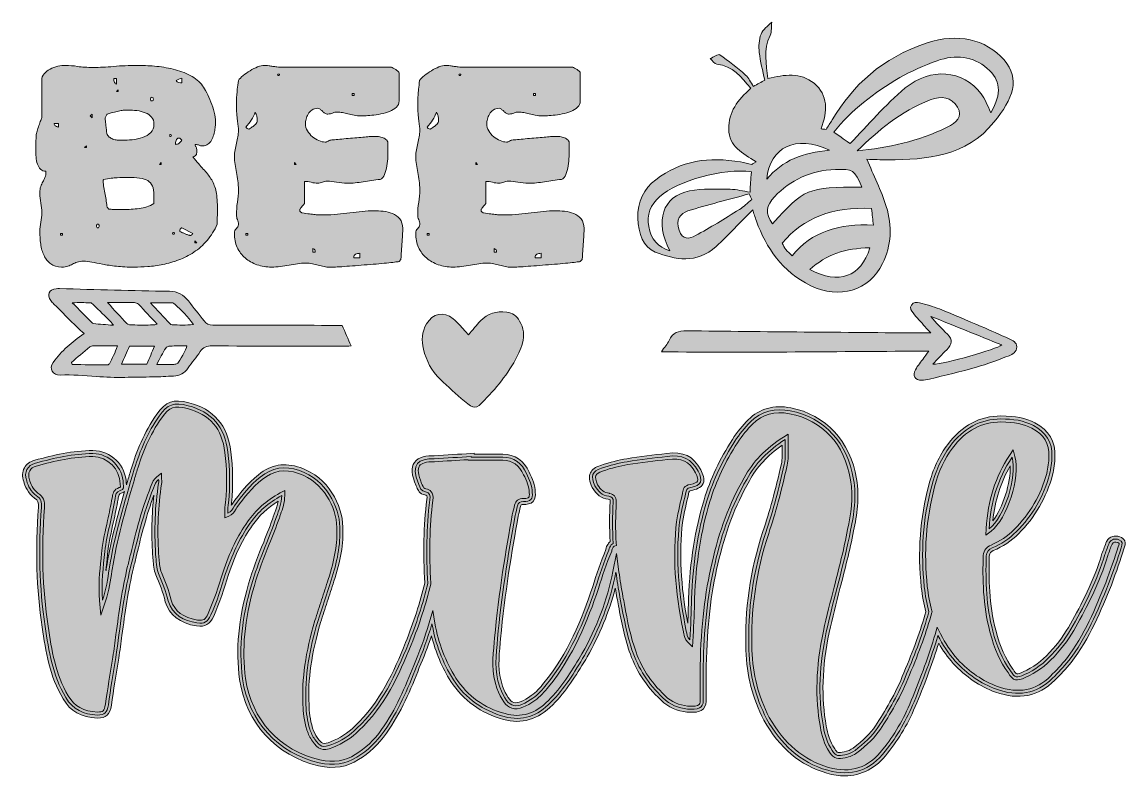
# Model space of a CAD drawing. Header units: inches. Extents: x 149 to 931, y -808 to -273.
import ezdxf

# ---------------------------------------------------------------- set-up
doc = ezdxf.new("R2010")
doc.units = ezdxf.units.IN
doc.header["$MEASUREMENT"] = 0
doc.layers.add('Layer 1', color=7, linetype='Continuous')

# ---------------------------------------------------------------- blocks, each defined once
blk = doc.blocks.new('block 3')
at = {"layer": 'Layer 1', "true_color": 0xffffff}
h = blk.add_hatch(color=7, dxfattribs=at)
h.dxf.hatch_style = 2
edge = h.paths.add_edge_path()
edge.add_spline(control_points=[(192.28, -442.31), (190.47, -442.31), (188.97, -442.52), (187.77, -442.94), (186.58, -443.36), (185.46, -443.85), (184.43, -444.4), (183.39, -444.94), (182.3, -445.43), (181.13, -445.85), (179.97, -446.27), (178.52, -446.48), (176.77, -446.48), (173.6, -446.48), (171.02, -445.72), (169.02, -444.2), (167.01, -442.68), (165.43, -440.71), (164.26, -438.29), (163.1, -435.86), (162.31, -433.15), (161.89, -430.14), (161.47, -427.14), (161.26, -424.15), (161.26, -421.18), (161.26, -418.91), (161.5, -416.7), (161.98, -414.53), (162.47, -412.37), (162.71, -410.16), (162.71, -407.89), (162.71, -405.57), (162.47, -403.27), (161.98, -401.01), (161.5, -398.75), (161.26, -396.42), (161.26, -394.03), (161.26, -391.96), (161.48, -390.34), (161.94, -389.18), (162.39, -388.02), (162.89, -386.95), (163.44, -385.98), (163.99, -385.01), (164.49, -383.99), (164.94, -382.93), (165.39, -381.86), (165.62, -380.36), (165.62, -378.42), (164.07, -378.42), (162.81, -377.95), (161.84, -377.01), (160.87, -376.08), (160.13, -374.86), (159.61, -373.38), (159.09, -371.89), (158.75, -370.23), (158.59, -368.38), (158.43, -366.54), (158.35, -364.7), (158.35, -362.86), (158.35, -361.01), (158.4, -359.27), (158.5, -357.62), (158.59, -355.97), (158.64, -354.63), (158.64, -353.6), (158.64, -352.95), (158.8, -352.03), (159.12, -350.84), (159.45, -349.64), (159.84, -348.38), (160.29, -347.05), (160.74, -345.73), (161.18, -344.47), (161.6, -343.27), (162.02, -342.08), (162.36, -341.16), (162.62, -340.51), (162.62, -340.51), (162.62, -314.04), (162.62, -314.04), (162.62, -312.17), (163.18, -310.57), (164.31, -309.24), (165.44, -307.92), (166.85, -306.82), (168.53, -305.94), (170.21, -305.07), (172.05, -304.43), (174.06, -304.01), (176.06, -303.59), (177.96, -303.38), (179.78, -303.38), (182.17, -303.38), (184.93, -303.62), (188.06, -304.1), (191.2, -304.59), (194.93, -304.83), (199.26, -304.83), (203.59, -304.83), (208.41, -304.59), (213.71, -304.1), (219.01, -303.62), (224.6, -303.38), (230.48, -303.38), (234.1, -303.38), (238.14, -303.55), (242.6, -303.91), (247.06, -304.26), (251.46, -304.97), (255.79, -306.04), (260.12, -307.11), (264.14, -308.58), (267.86, -310.45), (271.57, -312.33), (274.53, -314.82), (276.73, -317.92), (277.64, -319.08), (278.6, -320.68), (279.64, -322.72), (280.67, -324.75), (281.66, -326.97), (282.6, -329.36), (283.53, -331.75), (284.31, -334.16), (284.92, -336.58), (285.54, -339.01), (285.84, -341.22), (285.84, -343.23), (285.84, -343.55), (285.83, -344.19), (285.79, -345.16), (285.76, -346.13), (285.65, -347.26), (285.45, -348.56), (285.26, -349.85), (284.97, -351.19), (284.58, -352.58), (284.19, -353.97), (283.66, -355.25), (282.98, -356.41), (282.31, -357.57), (281.46, -358.54), (280.46, -359.32), (279.46, -360.09), (278.22, -360.48), (276.73, -360.48), (276.15, -360.48), (275.68, -360.43), (275.32, -360.34), (274.97, -360.24), (274.63, -360.13), (274.31, -360), (273.98, -359.87), (273.61, -359.75), (273.19, -359.66), (272.77, -359.56), (272.21, -359.51), (271.49, -359.51), (271.49, -359.97), (271.56, -360.32), (271.69, -360.58), (271.82, -360.84), (271.95, -361.11), (272.08, -361.4), (272.21, -361.69), (272.33, -362.02), (272.46, -362.37), (272.59, -362.73), (272.66, -363.2), (272.66, -363.78), (272.66, -364.88), (272.53, -365.78), (272.27, -366.49), (272.01, -367.2), (271.2, -367.82), (269.85, -368.34), (272.62, -371.76), (275.08, -374.6), (277.22, -376.87), (279.35, -379.13), (281.16, -381.42), (282.64, -383.75), (284.13, -386.08), (285.26, -388.78), (286.04, -391.85), (286.81, -394.92), (287.2, -398.97), (287.2, -404.01), (287.2, -404.47), (287.2, -405.26), (287.2, -406.39), (287.2, -407.52), (287.18, -408.72), (287.15, -409.98), (287.12, -411.24), (287.1, -412.44), (287.1, -413.57), (287.1, -414.7), (287.1, -415.49), (287.1, -415.94), (285.16, -420.46), (282.75, -424.36), (279.88, -427.62), (277, -430.89), (273.87, -433.65), (270.48, -435.91), (267.08, -438.18), (263.51, -440), (259.76, -441.39), (256.01, -442.78), (252.3, -443.85), (248.61, -444.59), (244.93, -445.33), (241.34, -445.83), (237.85, -446.09), (234.36, -446.35), (231.16, -446.48), (228.25, -446.48), (223.47, -446.48), (219.24, -446.27), (215.55, -445.85), (211.87, -445.43), (208.6, -444.94), (205.76, -444.4), (202.91, -443.85), (200.41, -443.36), (198.24, -442.94), (196.08, -442.52), (194.09, -442.31), (192.28, -442.31)], knot_values=[0, 0, 0, 0, 1, 1, 1, 2, 2, 2, 3, 3, 3, 4, 4, 4, 5, 5, 5, 6, 6, 6, 7, 7, 7, 8, 8, 8, 9, 9, 9, 10, 10, 10, 11, 11, 11, 12, 12, 12, 13, 13, 13, 14, 14, 14, 15, 15, 15, 16, 16, 16, 17, 17, 17, 18, 18, 18, 19, 19, 19, 20, 20, 20, 21, 21, 21, 22, 22, 22, 23, 23, 23, 24, 24, 24, 25, 25, 25, 26, 26, 26, 27, 27, 27, 28, 28, 28, 29, 29, 29, 30, 30, 30, 31, 31, 31, 32, 32, 32, 33, 33, 33, 34, 34, 34, 35, 35, 35, 36, 36, 36, 37, 37, 37, 38, 38, 38, 39, 39, 39, 40, 40, 40, 41, 41, 41, 42, 42, 42, 43, 43, 43, 44, 44, 44, 45, 45, 45, 46, 46, 46, 47, 47, 47, 48, 48, 48, 49, 49, 49, 50, 50, 50, 51, 51, 51, 52, 52, 52, 53, 53, 53, 54, 54, 54, 55, 55, 55, 56, 56, 56, 57, 57, 57, 58, 58, 58, 59, 59, 59, 60, 60, 60, 61, 61, 61, 62, 62, 62, 63, 63, 63, 64, 64, 64, 65, 65, 65, 66, 66, 66, 67, 67, 67, 68, 68, 68, 69, 69, 69, 70, 70, 70, 71, 71, 71, 72, 72, 72, 73, 73, 73, 74, 74, 74, 75, 75, 75, 76, 76, 76, 77, 77, 77, 77], degree=3, periodic=1)
edge = h.paths.add_edge_path()
edge.add_spline(control_points=[(171.34, -344.49), (171.34, -345.26), (171.73, -345.88), (172.5, -346.33), (173.28, -346.78), (173.96, -347.04), (174.54, -347.1), (174.54, -347.1), (174.54, -344.49), (174.54, -344.49), (174.54, -344.49), (171.34, -344.49), (171.34, -344.49)], knot_values=[0, 0, 0, 0, 1, 1, 1, 2, 2, 2, 3, 3, 3, 4, 4, 4, 4], degree=3, periodic=1)
h.paths.add_polyline_path([(175.9, -423.89), (177.25, -423.89), (177.25, -422.53), (175.9, -422.53)])
h.paths.add_polyline_path([(194.41, -360.39), (193.06, -361.65), (194.41, -361.65)])
h.paths.add_polyline_path([(198.39, -340.51), (198.39, -337.89), (197.03, -339.15)])
edge = h.paths.add_edge_path()
edge.add_spline(control_points=[(202.37, -415.94), (202.04, -415.94), (201.8, -416.09), (201.64, -416.38), (201.48, -416.67), (201.4, -416.98), (201.4, -417.3), (201.4, -417.62), (201.48, -417.93), (201.64, -418.22), (201.8, -418.51), (202.04, -418.65), (202.37, -418.65), (202.69, -418.65), (202.95, -418.51), (203.14, -418.22), (203.34, -417.93), (203.43, -417.62), (203.43, -417.3), (203.43, -416.98), (203.34, -416.67), (203.14, -416.38), (202.95, -416.09), (202.69, -415.94), (202.37, -415.94)], knot_values=[0, 0, 0, 0, 1, 1, 1, 2, 2, 2, 3, 3, 3, 4, 4, 4, 5, 5, 5, 6, 6, 6, 7, 7, 7, 8, 8, 8, 8], degree=3, periodic=1)
edge = h.paths.add_edge_path()
edge.add_spline(control_points=[(210.32, -405.37), (210.38, -405.37), (210.64, -405.39), (211.09, -405.42), (211.54, -405.45), (212.08, -405.49), (212.69, -405.52), (213.3, -405.55), (213.94, -405.57), (214.58, -405.57), (215.23, -405.57), (215.75, -405.57), (216.13, -405.57), (216.13, -405.57), (220.5, -405.57), (220.5, -405.57), (224.18, -405.57), (227.91, -405.36), (231.7, -404.93), (235.48, -404.51), (238.95, -403.34), (242.12, -401.4), (242.12, -401.2), (242.12, -400.81), (242.12, -400.23), (242.12, -399.65), (242.13, -399.05), (242.17, -398.44), (242.2, -397.83), (242.21, -397.23), (242.21, -396.65), (242.21, -396.06), (242.21, -395.68), (242.21, -395.48), (242.21, -392.77), (241.86, -390.59), (241.15, -388.94), (240.44, -387.29), (239.34, -386.01), (237.85, -385.11), (236.36, -384.2), (234.42, -383.59), (232.03, -383.27), (229.64, -382.94), (226.76, -382.78), (223.41, -382.78), (221.08, -382.78), (218.65, -382.86), (216.13, -383.02), (213.61, -383.19), (210.35, -383.59), (206.34, -384.23), (206.34, -384.36), (206.32, -384.57), (206.29, -384.87), (206.26, -385.16), (206.24, -385.37), (206.24, -385.5), (206.24, -386.85), (206.37, -388.36), (206.63, -390.01), (206.89, -391.65), (207.18, -393.3), (207.5, -394.95), (207.83, -396.6), (208.14, -398.2), (208.43, -399.75), (208.72, -401.3), (208.89, -402.72), (208.96, -404.01), (208.96, -404.01), (210.32, -405.37), (210.32, -405.37)], knot_values=[0, 0, 0, 0, 1, 1, 1, 2, 2, 2, 3, 3, 3, 4, 4, 4, 5, 5, 5, 6, 6, 6, 7, 7, 7, 8, 8, 8, 9, 9, 9, 10, 10, 10, 11, 11, 11, 12, 12, 12, 13, 13, 13, 14, 14, 14, 15, 15, 15, 16, 16, 16, 17, 17, 17, 18, 18, 18, 19, 19, 19, 20, 20, 20, 21, 21, 21, 22, 22, 22, 23, 23, 23, 24, 24, 24, 24], degree=3, periodic=1)
edge = h.paths.add_edge_path()
edge.add_spline(control_points=[(207.6, -341.09), (207.6, -341.22), (207.6, -341.37), (207.6, -341.53), (207.6, -341.69), (207.63, -341.8), (207.7, -341.87), (207.7, -342.25), (207.76, -342.95), (207.89, -343.95), (208.02, -344.95), (208.15, -346.02), (208.28, -347.15), (208.41, -348.28), (208.54, -349.35), (208.67, -350.35), (208.8, -351.35), (208.89, -352.05), (208.96, -352.44), (209.54, -353.34), (210.25, -354.07), (211.09, -354.62), (211.93, -355.17), (212.85, -355.58), (213.85, -355.88), (214.86, -356.17), (215.89, -356.35), (216.96, -356.41), (218.02, -356.47), (219.04, -356.51), (220.01, -356.51), (222.01, -356.51), (224.29, -356.38), (226.85, -356.12), (229.4, -355.86), (231.82, -355.33), (234.12, -354.52), (236.41, -353.71), (238.34, -352.57), (239.89, -351.08), (241.44, -349.59), (242.21, -347.62), (242.21, -345.16), (242.21, -343.03), (241.63, -341.32), (240.47, -340.02), (239.31, -338.73), (237.82, -337.71), (236.01, -336.97), (234.2, -336.23), (232.23, -335.73), (230.1, -335.47), (227.96, -335.21), (225.96, -335.08), (224.08, -335.08), (223.05, -335.08), (222.06, -335.11), (221.13, -335.18), (220.19, -335.24), (219.15, -335.39), (218.02, -335.61), (216.89, -335.84), (215.6, -336.13), (214.15, -336.49), (212.69, -336.84), (210.96, -337.31), (208.96, -337.89), (208.83, -338.02), (208.6, -338.44), (208.28, -339.15), (207.96, -339.86), (207.76, -340.32), (207.7, -340.51), (207.63, -340.51), (207.6, -340.57), (207.6, -340.7), (207.6, -340.83), (207.6, -340.96), (207.6, -341.09)], knot_values=[0, 0, 0, 0, 1, 1, 1, 2, 2, 2, 3, 3, 3, 4, 4, 4, 5, 5, 5, 6, 6, 6, 7, 7, 7, 8, 8, 8, 9, 9, 9, 10, 10, 10, 11, 11, 11, 12, 12, 12, 13, 13, 13, 14, 14, 14, 15, 15, 15, 16, 16, 16, 17, 17, 17, 18, 18, 18, 19, 19, 19, 20, 20, 20, 21, 21, 21, 22, 22, 22, 23, 23, 23, 24, 24, 24, 25, 25, 25, 26, 26, 26, 26], degree=3, periodic=1)
edge = h.paths.add_edge_path()
edge.add_spline(control_points=[(213.81, -312.68), (213.81, -313.33), (213.9, -314.09), (214.1, -314.96), (214.29, -315.84), (214.78, -316.4), (215.55, -316.66), (215.55, -316.66), (215.55, -312.68), (215.55, -312.68), (215.55, -312.68), (213.81, -312.68), (213.81, -312.68)], knot_values=[0, 0, 0, 0, 1, 1, 1, 2, 2, 2, 3, 3, 3, 4, 4, 4, 4], degree=3, periodic=1)
h.paths.add_polyline_path([(215.55, -321.99), (216.91, -321.99), (216.91, -320.63)])
edge = h.paths.add_edge_path()
edge.add_spline(control_points=[(240.76, -325.97), (240.44, -325.97), (240.19, -326.1), (240.03, -326.36), (239.87, -326.61), (239.79, -326.92), (239.79, -327.27), (239.79, -327.63), (239.87, -327.94), (240.03, -328.2), (240.19, -328.46), (240.44, -328.58), (240.76, -328.58), (241.08, -328.58), (241.34, -328.46), (241.54, -328.2), (241.73, -327.94), (241.83, -327.63), (241.83, -327.27), (241.83, -326.92), (241.73, -326.61), (241.54, -326.36), (241.34, -326.1), (241.08, -325.97), (240.76, -325.97)], knot_values=[0, 0, 0, 0, 1, 1, 1, 2, 2, 2, 3, 3, 3, 4, 4, 4, 5, 5, 5, 6, 6, 6, 7, 7, 7, 8, 8, 8, 8], degree=3, periodic=1)
h.paths.add_polyline_path([(246.09, -373.57), (247.35, -373.57), (247.35, -372.31)])
edge = h.paths.add_edge_path()
edge.add_spline(control_points=[(253.95, -352.44), (253.75, -352.37), (253.61, -352.42), (253.51, -352.58), (253.41, -352.74), (253.36, -352.92), (253.36, -353.11), (253.36, -353.31), (253.41, -353.49), (253.51, -353.65), (253.61, -353.81), (253.75, -353.86), (253.95, -353.79), (254.4, -353.66), (254.62, -353.44), (254.62, -353.11), (254.62, -352.79), (254.4, -352.57), (253.95, -352.44)], knot_values=[0, 0, 0, 0, 1, 1, 1, 2, 2, 2, 3, 3, 3, 4, 4, 4, 5, 5, 5, 6, 6, 6, 6], degree=3, periodic=1)
edge = h.paths.add_edge_path()
edge.add_spline(control_points=[(256.66, -422.53), (256.72, -422.34), (256.67, -422.19), (256.52, -422.1), (256.35, -422), (256.18, -421.95), (255.98, -421.95), (255.46, -421.95), (255.24, -422.14), (255.3, -422.53), (255.37, -422.98), (255.59, -423.21), (255.98, -423.21), (256.37, -423.21), (256.6, -422.98), (256.66, -422.53)], knot_values=[0, 0, 0, 0, 1, 1, 1, 2, 2, 2, 3, 3, 3, 4, 4, 4, 5, 5, 5, 5], degree=3, periodic=1)
edge = h.paths.add_edge_path()
edge.add_spline(control_points=[(259.96, -354.96), (259.37, -354.96), (258.92, -355.12), (258.6, -355.44), (258.27, -355.76), (258.03, -356.17), (257.87, -356.65), (257.71, -357.14), (257.61, -357.62), (257.58, -358.11), (257.55, -358.59), (257.53, -359.03), (257.53, -359.41), (258.57, -359.41), (259.42, -359.12), (260.1, -358.54), (260.78, -357.96), (261.38, -357.25), (261.9, -356.41), (261.7, -356.02), (261.43, -355.68), (261.07, -355.39), (260.72, -355.1), (260.35, -354.96), (259.96, -354.96)], knot_values=[0, 0, 0, 0, 1, 1, 1, 2, 2, 2, 3, 3, 3, 4, 4, 4, 5, 5, 5, 6, 6, 6, 7, 7, 7, 8, 8, 8, 8], degree=3, periodic=1)
edge = h.paths.add_edge_path()
edge.add_spline(control_points=[(261.9, -312.49), (261.31, -312.49), (260.63, -312.67), (259.86, -313.02), (259.08, -313.38), (258.44, -313.72), (257.92, -314.04), (258.24, -314.82), (258.84, -315.3), (259.71, -315.49), (260.59, -315.69), (261.31, -315.79), (261.9, -315.79), (261.9, -315.79), (261.9, -312.49), (261.9, -312.49)], knot_values=[0, 0, 0, 0, 1, 1, 1, 2, 2, 2, 3, 3, 3, 4, 4, 4, 5, 5, 5, 5], degree=3, periodic=1)
edge = h.paths.add_edge_path()
edge.add_spline(control_points=[(261.9, -418.65), (261.83, -418.59), (261.64, -418.72), (261.31, -419.04), (260.99, -419.37), (260.77, -419.66), (260.63, -419.92), (260.57, -419.98), (260.54, -420.08), (260.54, -420.21), (260.54, -420.34), (260.54, -420.46), (260.54, -420.59), (260.54, -420.66), (260.54, -420.77), (260.54, -420.93), (260.54, -421.09), (260.57, -421.21), (260.63, -421.27), (260.89, -421.4), (261.33, -421.6), (261.94, -421.85), (262.56, -422.11), (263.2, -422.39), (263.88, -422.68), (264.56, -422.97), (265.22, -423.23), (265.87, -423.45), (266.52, -423.68), (266.97, -423.83), (267.23, -423.89), (267.23, -423.89), (267.52, -423.89), (267.52, -423.89), (267.58, -423.95), (267.71, -423.99), (267.91, -423.99), (268.04, -423.99), (268.16, -423.97), (268.29, -423.94), (268.42, -423.91), (268.52, -423.89), (268.58, -423.89), (268.71, -423.83), (268.94, -423.62), (269.27, -423.26), (269.59, -422.91), (269.78, -422.66), (269.85, -422.53), (269.85, -422.53), (261.9, -418.65), (261.9, -418.65)], knot_values=[0, 0, 0, 0, 1, 1, 1, 2, 2, 2, 3, 3, 3, 4, 4, 4, 5, 5, 5, 6, 6, 6, 7, 7, 7, 8, 8, 8, 9, 9, 9, 10, 10, 10, 11, 11, 11, 12, 12, 12, 13, 13, 13, 14, 14, 14, 15, 15, 15, 16, 16, 16, 17, 17, 17, 17], degree=3, periodic=1)
h.paths.add_polyline_path([(271.2, -429.22), (272.56, -429.22), (271.2, -427.87)])
h = blk.add_hatch(color=7, dxfattribs=at)
h.dxf.hatch_style = 2
edge = h.paths.add_edge_path()
edge.add_spline(control_points=[(302.04, -314.04), (302.81, -312.94), (303.94, -311.78), (305.43, -310.55), (306.91, -309.32), (308.55, -308.18), (310.32, -307.11), (312.1, -306.04), (313.9, -305.15), (315.7, -304.44), (317.51, -303.73), (319.13, -303.38), (320.55, -303.38), (320.68, -303.38), (320.92, -303.39), (321.28, -303.42), (321.63, -303.46), (321.85, -303.47), (321.91, -303.47), (322.3, -303.47), (322.93, -303.54), (323.8, -303.67), (324.67, -303.8), (325.59, -303.93), (326.57, -304.06), (327.53, -304.19), (328.45, -304.31), (329.33, -304.44), (330.2, -304.57), (330.83, -304.67), (331.22, -304.73), (331.22, -304.73), (410.62, -304.73), (410.62, -304.73), (410.88, -304.73), (411.3, -304.9), (411.88, -305.22), (412.47, -305.54), (413.06, -305.91), (413.68, -306.33), (414.29, -306.75), (414.82, -307.19), (415.28, -307.64), (415.73, -308.09), (415.96, -308.45), (415.96, -308.71), (415.96, -308.71), (415.96, -328.58), (415.96, -328.58), (415.96, -330.33), (415.33, -331.82), (414.07, -333.04), (412.8, -334.27), (411.22, -335.27), (409.31, -336.05), (407.41, -336.83), (405.32, -337.42), (403.06, -337.84), (400.8, -338.27), (398.68, -338.57), (396.71, -338.76), (394.74, -338.96), (393.06, -339.07), (391.67, -339.1), (390.28, -339.14), (389.49, -339.15), (389.29, -339.15), (387.35, -339.15), (385.61, -339.01), (384.06, -338.71), (382.51, -338.42), (381.07, -338.12), (379.74, -337.79), (378.42, -337.47), (377.14, -337.16), (375.91, -336.87), (374.68, -336.58), (373.46, -336.44), (372.23, -336.44), (371, -336.44), (369.89, -336.68), (368.88, -337.16), (367.88, -337.65), (366.77, -337.89), (365.54, -337.89), (364.7, -337.89), (363.97, -337.68), (363.36, -337.26), (362.74, -336.84), (362.16, -336.37), (361.61, -335.86), (361.06, -335.34), (360.53, -334.87), (360.01, -334.45), (359.49, -334.03), (358.95, -333.82), (358.36, -333.82), (356.68, -333.82), (355.29, -334.22), (354.2, -335.03), (353.09, -335.84), (352.21, -336.81), (351.53, -337.94), (350.85, -339.07), (350.37, -340.25), (350.08, -341.48), (349.78, -342.71), (349.64, -343.77), (349.64, -344.68), (349.64, -346.49), (350.11, -348.19), (351.05, -349.77), (351.98, -351.35), (353.14, -352.74), (354.53, -353.94), (355.93, -355.14), (357.43, -356.07), (359.04, -356.75), (360.66, -357.43), (362.18, -357.77), (363.6, -357.77), (363.73, -357.77), (363.87, -357.77), (364.04, -357.77), (364.2, -357.77), (364.28, -357.73), (364.28, -357.67), (364.47, -357.61), (364.92, -357.41), (365.64, -357.09), (366.35, -356.77), (366.77, -356.54), (366.9, -356.41), (367.61, -356.35), (368.72, -356.25), (370.24, -356.12), (371.76, -355.99), (373.49, -355.83), (375.43, -355.63), (377.37, -355.44), (379.39, -355.25), (381.49, -355.05), (383.59, -354.86), (385.61, -354.68), (387.55, -354.52), (389.49, -354.36), (391.22, -354.21), (392.74, -354.08), (394.25, -353.95), (395.37, -353.86), (396.08, -353.79), (396.08, -353.73), (396.16, -353.7), (396.32, -353.7), (396.48, -353.7), (396.63, -353.7), (396.76, -353.7), (397.66, -353.7), (398.68, -353.71), (399.81, -353.74), (400.94, -353.78), (402.06, -353.92), (403.16, -354.18), (404.26, -354.44), (405.24, -354.84), (406.12, -355.39), (406.99, -355.94), (407.62, -356.7), (408, -357.67), (408, -357.86), (408, -358.22), (408, -358.74), (408, -359.26), (408.02, -359.8), (408.05, -360.39), (408.09, -360.97), (408.1, -361.5), (408.1, -361.98), (408.1, -362.47), (408.1, -362.81), (408.1, -363), (408.1, -364.23), (408.07, -365.93), (408, -368.09), (407.94, -370.26), (407.73, -372.45), (407.38, -374.69), (407.02, -376.92), (406.47, -378.94), (405.73, -380.75), (404.98, -382.55), (403.97, -383.72), (402.67, -384.23), (398.54, -384.69), (394.51, -385.25), (390.6, -385.93), (386.69, -386.61), (383.02, -386.95), (379.6, -386.95), (376.56, -386.95), (373.93, -386.71), (371.7, -386.22), (369.47, -385.74), (367.22, -385.5), (364.96, -385.5), (363.79, -385.5), (362.7, -385.74), (361.66, -386.22), (360.63, -386.71), (359.53, -386.95), (358.36, -386.95), (356.75, -386.95), (355.2, -386.74), (353.71, -386.32), (352.22, -385.9), (350.67, -385.69), (349.06, -385.69), (349.06, -385.69), (349.06, -401.4), (349.06, -401.4), (348.93, -401.53), (348.7, -401.77), (348.38, -402.12), (348.05, -402.48), (347.71, -402.87), (347.36, -403.29), (347, -403.71), (346.68, -404.11), (346.39, -404.5), (346.1, -404.89), (345.89, -405.18), (345.76, -405.37), (345.76, -405.37), (345.76, -405.66), (345.76, -405.66), (345.7, -405.73), (345.66, -405.86), (345.66, -406.05), (345.66, -406.12), (345.68, -406.23), (345.71, -406.39), (345.74, -406.55), (345.76, -406.66), (345.76, -406.73), (345.83, -406.86), (346.03, -407.08), (346.39, -407.41), (346.74, -407.73), (346.99, -407.92), (347.12, -407.99), (349.19, -408.31), (350.96, -408.57), (352.45, -408.76), (353.94, -408.96), (355.26, -409.1), (356.43, -409.2), (357.59, -409.3), (358.64, -409.36), (359.58, -409.4), (360.51, -409.43), (361.47, -409.44), (362.44, -409.44), (365.93, -409.44), (369.21, -409.3), (372.28, -409.01), (375.35, -408.72), (378.32, -408.38), (381.2, -407.99), (384.07, -407.6), (386.93, -407.26), (389.78, -406.97), (392.62, -406.68), (395.53, -406.53), (398.5, -406.53), (400.38, -406.53), (402.48, -406.65), (404.81, -406.87), (407.13, -407.1), (409.31, -407.65), (411.35, -408.52), (413.39, -409.4), (415.1, -410.66), (416.49, -412.3), (417.88, -413.95), (418.57, -416.2), (418.57, -419.04), (418.57, -419.04), (418.57, -421.27), (418.57, -421.27), (418.51, -422.76), (418.39, -424.62), (418.23, -426.85), (418.07, -429.08), (417.93, -431.26), (417.8, -433.39), (417.67, -435.52), (417.47, -438.11), (417.22, -441.15), (417.22, -441.15), (415.96, -442.41), (415.96, -442.41), (415.82, -442.54), (415.11, -442.68), (413.82, -442.84), (412.53, -443.01), (410.85, -443.2), (408.78, -443.43), (406.71, -443.65), (404.35, -443.88), (401.7, -444.1), (399.05, -444.33), (396.31, -444.56), (393.46, -444.78), (390.62, -445.01), (387.79, -445.23), (384.98, -445.46), (382.17, -445.69), (379.55, -445.88), (377.13, -446.04), (374.7, -446.2), (372.6, -446.34), (370.82, -446.43), (369.04, -446.53), (367.77, -446.58), (366.99, -446.58), (365.51, -446.58), (364.1, -446.43), (362.78, -446.14), (361.45, -445.85), (360.11, -445.51), (358.75, -445.12), (357.39, -444.74), (355.99, -444.4), (354.53, -444.1), (353.08, -443.81), (351.45, -443.67), (349.64, -443.67), (347.89, -443.67), (346.03, -443.81), (344.06, -444.1), (342.09, -444.4), (340.07, -444.72), (338, -445.07), (335.93, -445.43), (333.87, -445.75), (331.8, -446.04), (329.73, -446.34), (327.66, -446.48), (325.59, -446.48), (321.91, -446.48), (318.47, -445.91), (315.27, -444.78), (312.07, -443.65), (309.27, -442.05), (306.88, -439.98), (304.49, -437.92), (302.62, -435.41), (301.26, -432.47), (299.9, -429.53), (299.22, -426.22), (299.22, -422.53), (299.22, -421.69), (299.37, -421.01), (299.66, -420.5), (299.95, -419.98), (300.29, -419.51), (300.68, -419.09), (301.06, -418.67), (301.4, -418.25), (301.7, -417.83), (301.99, -417.41), (302.13, -416.84), (302.13, -416.13), (302.13, -414.91), (301.89, -413.77), (301.4, -412.74), (300.92, -411.71), (300.68, -410.61), (300.68, -409.44), (300.68, -406.34), (300.92, -403.35), (301.4, -400.48), (301.89, -397.6), (302.13, -394.61), (302.13, -391.51), (302.13, -389.37), (301.99, -387.29), (301.7, -385.25), (301.4, -383.22), (301.08, -381.23), (300.73, -379.29), (300.37, -377.35), (300.05, -375.46), (299.76, -373.62), (299.47, -371.78), (299.32, -369.98), (299.32, -368.24), (299.32, -366.49), (299.47, -364.81), (299.76, -363.2), (300.05, -361.58), (300.37, -360), (300.73, -358.45), (301.08, -356.89), (301.4, -355.39), (301.7, -353.94), (301.99, -352.48), (302.13, -351.01), (302.13, -349.53), (302.13, -348.43), (302.05, -347.31), (301.89, -346.18), (301.73, -345.05), (301.57, -343.79), (301.4, -342.4), (301.24, -341.01), (301.08, -339.38), (300.92, -337.5), (300.76, -335.63), (300.68, -333.43), (300.68, -330.91), (300.68, -330.14), (300.69, -329.25), (300.73, -328.24), (300.76, -327.24), (300.82, -326.08), (300.92, -324.75), (301.02, -323.43), (301.15, -321.89), (301.31, -320.15), (301.47, -318.4), (301.71, -316.37), (302.04, -314.04)], knot_values=[0, 0, 0, 0, 1, 1, 1, 2, 2, 2, 3, 3, 3, 4, 4, 4, 5, 5, 5, 6, 6, 6, 7, 7, 7, 8, 8, 8, 9, 9, 9, 10, 10, 10, 11, 11, 11, 12, 12, 12, 13, 13, 13, 14, 14, 14, 15, 15, 15, 16, 16, 16, 17, 17, 17, 18, 18, 18, 19, 19, 19, 20, 20, 20, 21, 21, 21, 22, 22, 22, 23, 23, 23, 24, 24, 24, 25, 25, 25, 26, 26, 26, 27, 27, 27, 28, 28, 28, 29, 29, 29, 30, 30, 30, 31, 31, 31, 32, 32, 32, 33, 33, 33, 34, 34, 34, 35, 35, 35, 36, 36, 36, 37, 37, 37, 38, 38, 38, 39, 39, 39, 40, 40, 40, 41, 41, 41, 42, 42, 42, 43, 43, 43, 44, 44, 44, 45, 45, 45, 46, 46, 46, 47, 47, 47, 48, 48, 48, 49, 49, 49, 50, 50, 50, 51, 51, 51, 52, 52, 52, 53, 53, 53, 54, 54, 54, 55, 55, 55, 56, 56, 56, 57, 57, 57, 58, 58, 58, 59, 59, 59, 60, 60, 60, 61, 61, 61, 62, 62, 62, 63, 63, 63, 64, 64, 64, 65, 65, 65, 66, 66, 66, 67, 67, 67, 68, 68, 68, 69, 69, 69, 70, 70, 70, 71, 71, 71, 72, 72, 72, 73, 73, 73, 74, 74, 74, 75, 75, 75, 76, 76, 76, 77, 77, 77, 78, 78, 78, 79, 79, 79, 80, 80, 80, 81, 81, 81, 82, 82, 82, 83, 83, 83, 84, 84, 84, 85, 85, 85, 86, 86, 86, 87, 87, 87, 88, 88, 88, 89, 89, 89, 90, 90, 90, 91, 91, 91, 92, 92, 92, 93, 93, 93, 94, 94, 94, 95, 95, 95, 96, 96, 96, 97, 97, 97, 98, 98, 98, 99, 99, 99, 100, 100, 100, 101, 101, 101, 102, 102, 102, 103, 103, 103, 104, 104, 104, 105, 105, 105, 106, 106, 106, 107, 107, 107, 108, 108, 108, 109, 109, 109, 110, 110, 110, 111, 111, 111, 112, 112, 112, 113, 113, 113, 114, 114, 114, 115, 115, 115, 116, 116, 116, 117, 117, 117, 118, 118, 118, 119, 119, 119, 120, 120, 120, 121, 121, 121, 122, 122, 122, 123, 123, 123, 124, 124, 124, 125, 125, 125, 126, 126, 126, 127, 127, 127, 128, 128, 128, 129, 129, 129, 130, 130, 130, 131, 131, 131, 132, 132, 132, 133, 133, 133, 134, 134, 134, 135, 135, 135, 136, 136, 136, 137, 137, 137, 138, 138, 138, 139, 139, 139, 140, 140, 140, 141, 141, 141, 142, 142, 142, 143, 143, 143, 144, 144, 144, 144], degree=3, periodic=1)
edge = h.paths.add_edge_path()
edge.add_spline(control_points=[(307.37, -347.1), (307.56, -347.49), (307.84, -347.83), (308.19, -348.12), (308.55, -348.41), (308.95, -348.56), (309.4, -348.56), (309.53, -348.56), (309.63, -348.52), (309.7, -348.46), (309.7, -348.46), (309.98, -348.46), (309.98, -348.46), (310.96, -347.68), (311.78, -347.07), (312.46, -346.62), (313.14, -346.17), (313.68, -345.73), (314.1, -345.31), (314.52, -344.89), (314.85, -344.44), (315.08, -343.95), (315.3, -343.47), (315.41, -342.81), (315.41, -341.96), (315.41, -340.93), (315.3, -340.02), (315.08, -339.25), (314.85, -338.47), (314.48, -337.57), (313.96, -336.53), (313.25, -338.47), (312.33, -340.33), (311.2, -342.11), (310.07, -343.89), (308.79, -345.55), (307.37, -347.1)], knot_values=[0, 0, 0, 0, 1, 1, 1, 2, 2, 2, 3, 3, 3, 4, 4, 4, 5, 5, 5, 6, 6, 6, 7, 7, 7, 8, 8, 8, 9, 9, 9, 10, 10, 10, 11, 11, 11, 12, 12, 12, 12], degree=3, periodic=1)
h.paths.add_polyline_path([(307.37, -423.89), (308.72, -423.89), (308.72, -422.53), (307.37, -422.53)])
edge = h.paths.add_edge_path()
edge.add_spline(control_points=[(331.22, -310.06), (331.28, -309.87), (331.23, -309.73), (331.07, -309.63), (330.91, -309.53), (330.73, -309.49), (330.54, -309.49), (330.02, -309.49), (329.8, -309.68), (329.86, -310.06), (329.99, -310.45), (330.22, -310.65), (330.54, -310.65), (330.93, -310.65), (331.15, -310.45), (331.22, -310.06)], knot_values=[0, 0, 0, 0, 1, 1, 1, 2, 2, 2, 3, 3, 3, 4, 4, 4, 5, 5, 5, 5], degree=3, periodic=1)
h.paths.add_polyline_path([(341.79, -372.31), (341.79, -373.57), (343.14, -373.57)])
edge = h.paths.add_edge_path()
edge.add_spline(control_points=[(356.62, -435.82), (356.62, -434.59), (356.07, -433.71), (354.97, -433.2), (354.97, -433.2), (354.97, -435.82), (354.97, -435.82), (354.97, -435.82), (356.62, -435.82), (356.62, -435.82)], knot_values=[0, 0, 0, 0, 1, 1, 1, 2, 2, 2, 3, 3, 3, 3], degree=3, periodic=1)
h.paths.add_polyline_path([(382.8, -323.25), (382.8, -324.61), (384.15, -324.61), (384.15, -323.25)])
edge = h.paths.add_edge_path()
edge.add_spline(control_points=[(388.13, -439.79), (388.13, -439.79), (388.13, -436.69), (388.13, -436.69), (387.1, -436.69), (386.13, -436.9), (385.22, -437.32), (384.31, -437.74), (383.87, -438.56), (383.87, -439.79), (383.87, -439.79), (388.13, -439.79), (388.13, -439.79)], knot_values=[0, 0, 0, 0, 1, 1, 1, 2, 2, 2, 3, 3, 3, 4, 4, 4, 4], degree=3, periodic=1)
h = blk.add_hatch(color=7, dxfattribs=at)
h.dxf.hatch_style = 2
edge = h.paths.add_edge_path()
edge.add_spline(control_points=[(430.6, -314.04), (431.37, -312.94), (432.5, -311.78), (433.99, -310.55), (435.48, -309.32), (437.11, -308.18), (438.89, -307.11), (440.66, -306.04), (442.46, -305.15), (444.27, -304.44), (446.08, -303.73), (447.69, -303.38), (449.11, -303.38), (449.24, -303.38), (449.49, -303.39), (449.84, -303.42), (450.2, -303.46), (450.4, -303.47), (450.47, -303.47), (450.86, -303.47), (451.49, -303.54), (452.36, -303.67), (453.23, -303.8), (454.16, -303.93), (455.13, -304.06), (456.09, -304.19), (457.02, -304.31), (457.89, -304.44), (458.76, -304.57), (459.39, -304.67), (459.78, -304.73), (459.78, -304.73), (539.18, -304.73), (539.18, -304.73), (539.44, -304.73), (539.86, -304.9), (540.45, -305.22), (541.03, -305.54), (541.62, -305.91), (542.24, -306.33), (542.85, -306.75), (543.39, -307.19), (543.84, -307.64), (544.29, -308.09), (544.52, -308.45), (544.52, -308.71), (544.52, -308.71), (544.52, -328.58), (544.52, -328.58), (544.52, -330.33), (543.89, -331.82), (542.63, -333.04), (541.37, -334.27), (539.78, -335.27), (537.88, -336.05), (535.97, -336.83), (533.88, -337.42), (531.62, -337.84), (529.36, -338.27), (527.24, -338.57), (525.27, -338.76), (523.3, -338.96), (521.62, -339.07), (520.23, -339.1), (518.84, -339.14), (518.05, -339.15), (517.86, -339.15), (515.91, -339.15), (514.17, -339.01), (512.62, -338.71), (511.07, -338.42), (509.63, -338.12), (508.3, -337.79), (506.98, -337.47), (505.7, -337.16), (504.48, -336.87), (503.25, -336.58), (502.02, -336.44), (500.79, -336.44), (499.56, -336.44), (498.45, -336.68), (497.45, -337.16), (496.44, -337.65), (495.33, -337.89), (494.1, -337.89), (493.26, -337.89), (492.53, -337.68), (491.92, -337.26), (491.3, -336.84), (490.72, -336.37), (490.17, -335.86), (489.62, -335.34), (489.09, -334.87), (488.58, -334.45), (488.06, -334.03), (487.51, -333.82), (486.93, -333.82), (485.25, -333.82), (483.85, -334.22), (482.76, -335.03), (481.66, -335.84), (480.77, -336.81), (480.09, -337.94), (479.41, -339.07), (478.93, -340.25), (478.64, -341.48), (478.35, -342.71), (478.2, -343.77), (478.2, -344.68), (478.2, -346.49), (478.67, -348.19), (479.6, -349.77), (480.54, -351.35), (481.71, -352.74), (483.1, -353.94), (484.48, -355.14), (485.99, -356.07), (487.6, -356.75), (489.22, -357.43), (490.74, -357.77), (492.16, -357.77), (492.29, -357.77), (492.44, -357.77), (492.6, -357.77), (492.76, -357.77), (492.84, -357.73), (492.84, -357.67), (493.03, -357.61), (493.49, -357.41), (494.2, -357.09), (494.91, -356.77), (495.33, -356.54), (495.46, -356.41), (496.17, -356.35), (497.28, -356.25), (498.8, -356.12), (500.32, -355.99), (502.05, -355.83), (503.99, -355.63), (505.93, -355.44), (507.95, -355.25), (510.05, -355.05), (512.15, -354.86), (514.17, -354.68), (516.11, -354.52), (518.05, -354.36), (519.78, -354.21), (521.29, -354.08), (522.81, -353.95), (523.93, -353.86), (524.64, -353.79), (524.64, -353.73), (524.72, -353.7), (524.89, -353.7), (525.04, -353.7), (525.19, -353.7), (525.32, -353.7), (526.22, -353.7), (527.24, -353.71), (528.37, -353.74), (529.51, -353.78), (530.62, -353.92), (531.72, -354.18), (532.82, -354.44), (533.8, -354.84), (534.68, -355.39), (535.55, -355.94), (536.18, -356.7), (536.57, -357.67), (536.57, -357.86), (536.57, -358.22), (536.57, -358.74), (536.57, -359.26), (536.58, -359.8), (536.61, -360.39), (536.65, -360.97), (536.66, -361.5), (536.66, -361.98), (536.66, -362.47), (536.66, -362.81), (536.66, -363), (536.66, -364.23), (536.63, -365.93), (536.57, -368.09), (536.5, -370.26), (536.29, -372.45), (535.94, -374.69), (535.58, -376.92), (535.03, -378.94), (534.29, -380.75), (533.54, -382.55), (532.53, -383.72), (531.23, -384.23), (527.1, -384.69), (523.07, -385.25), (519.16, -385.93), (515.25, -386.61), (511.59, -386.95), (508.16, -386.95), (505.12, -386.95), (502.49, -386.71), (500.26, -386.22), (498.03, -385.74), (495.78, -385.5), (493.52, -385.5), (492.35, -385.5), (491.25, -385.74), (490.22, -386.22), (489.19, -386.71), (488.09, -386.95), (486.93, -386.95), (485.31, -386.95), (483.76, -386.74), (482.27, -386.32), (480.78, -385.9), (479.24, -385.69), (477.62, -385.69), (477.62, -385.69), (477.62, -401.4), (477.62, -401.4), (477.49, -401.53), (477.26, -401.77), (476.94, -402.12), (476.62, -402.48), (476.28, -402.87), (475.92, -403.29), (475.57, -403.71), (475.24, -404.11), (474.95, -404.5), (474.66, -404.89), (474.45, -405.18), (474.32, -405.37), (474.32, -405.37), (474.32, -405.66), (474.32, -405.66), (474.26, -405.73), (474.22, -405.86), (474.22, -406.05), (474.22, -406.12), (474.24, -406.23), (474.27, -406.39), (474.31, -406.55), (474.32, -406.66), (474.32, -406.73), (474.39, -406.86), (474.6, -407.08), (474.95, -407.41), (475.31, -407.73), (475.55, -407.92), (475.68, -407.99), (477.75, -408.31), (479.53, -408.57), (481.01, -408.76), (482.5, -408.96), (483.83, -409.1), (484.99, -409.2), (486.15, -409.3), (487.2, -409.36), (488.14, -409.4), (489.07, -409.43), (490.03, -409.44), (491, -409.44), (494.49, -409.44), (497.77, -409.3), (500.84, -409.01), (503.91, -408.72), (506.88, -408.38), (509.76, -407.99), (512.63, -407.6), (515.5, -407.26), (518.34, -406.97), (521.18, -406.68), (524.09, -406.53), (527.07, -406.53), (528.94, -406.53), (531.04, -406.65), (533.37, -406.87), (535.7, -407.1), (537.88, -407.65), (539.91, -408.52), (541.95, -409.4), (543.66, -410.66), (545.05, -412.3), (546.44, -413.95), (547.13, -416.2), (547.13, -419.04), (547.13, -419.04), (547.13, -421.27), (547.13, -421.27), (547.07, -422.76), (546.96, -424.62), (546.8, -426.85), (546.63, -429.08), (546.49, -431.26), (546.36, -433.39), (546.23, -435.52), (546.03, -438.11), (545.78, -441.15), (545.78, -441.15), (544.52, -442.41), (544.52, -442.41), (544.39, -442.54), (543.68, -442.68), (542.38, -442.84), (541.09, -443.01), (539.41, -443.2), (537.34, -443.43), (535.27, -443.65), (532.91, -443.88), (530.27, -444.1), (527.61, -444.33), (524.87, -444.56), (522.02, -444.78), (519.18, -445.01), (516.35, -445.23), (513.54, -445.46), (510.73, -445.69), (508.11, -445.88), (505.68, -446.04), (503.26, -446.2), (501.16, -446.34), (499.39, -446.43), (497.61, -446.53), (496.33, -446.58), (495.55, -446.58), (494.07, -446.58), (492.66, -446.43), (491.34, -446.14), (490.01, -445.85), (488.67, -445.51), (487.31, -445.12), (485.96, -444.74), (484.55, -444.4), (483.1, -444.1), (481.64, -443.81), (480.01, -443.67), (478.2, -443.67), (476.46, -443.67), (474.6, -443.81), (472.63, -444.1), (470.65, -444.4), (468.63, -444.72), (466.56, -445.07), (464.5, -445.43), (462.43, -445.75), (460.36, -446.04), (458.29, -446.34), (456.22, -446.48), (454.16, -446.48), (450.47, -446.48), (447.03, -445.91), (443.83, -444.78), (440.63, -443.65), (437.83, -442.05), (435.44, -439.98), (433.05, -437.92), (431.18, -435.41), (429.82, -432.47), (428.46, -429.53), (427.78, -426.22), (427.78, -422.53), (427.78, -421.69), (427.93, -421.01), (428.22, -420.5), (428.51, -419.98), (428.85, -419.51), (429.24, -419.09), (429.63, -418.67), (429.96, -418.25), (430.26, -417.83), (430.55, -417.41), (430.69, -416.84), (430.69, -416.13), (430.69, -414.91), (430.45, -413.77), (429.96, -412.74), (429.48, -411.71), (429.24, -410.61), (429.24, -409.44), (429.24, -406.34), (429.48, -403.35), (429.96, -400.48), (430.45, -397.6), (430.69, -394.61), (430.69, -391.51), (430.69, -389.37), (430.55, -387.29), (430.26, -385.25), (429.96, -383.22), (429.64, -381.23), (429.29, -379.29), (428.93, -377.35), (428.61, -375.46), (428.32, -373.62), (428.03, -371.78), (427.88, -369.98), (427.88, -368.24), (427.88, -366.49), (428.03, -364.81), (428.32, -363.2), (428.61, -361.58), (428.93, -360), (429.29, -358.45), (429.64, -356.89), (429.96, -355.39), (430.26, -353.94), (430.55, -352.48), (430.69, -351.01), (430.69, -349.53), (430.69, -348.43), (430.61, -347.31), (430.45, -346.18), (430.29, -345.05), (430.13, -343.79), (429.96, -342.4), (429.8, -341.01), (429.64, -339.38), (429.48, -337.5), (429.32, -335.63), (429.24, -333.43), (429.24, -330.91), (429.24, -330.14), (429.25, -329.25), (429.29, -328.24), (429.32, -327.24), (429.38, -326.08), (429.48, -324.75), (429.58, -323.43), (429.71, -321.89), (429.87, -320.15), (430.03, -318.4), (430.27, -316.37), (430.6, -314.04)], knot_values=[0, 0, 0, 0, 1, 1, 1, 2, 2, 2, 3, 3, 3, 4, 4, 4, 5, 5, 5, 6, 6, 6, 7, 7, 7, 8, 8, 8, 9, 9, 9, 10, 10, 10, 11, 11, 11, 12, 12, 12, 13, 13, 13, 14, 14, 14, 15, 15, 15, 16, 16, 16, 17, 17, 17, 18, 18, 18, 19, 19, 19, 20, 20, 20, 21, 21, 21, 22, 22, 22, 23, 23, 23, 24, 24, 24, 25, 25, 25, 26, 26, 26, 27, 27, 27, 28, 28, 28, 29, 29, 29, 30, 30, 30, 31, 31, 31, 32, 32, 32, 33, 33, 33, 34, 34, 34, 35, 35, 35, 36, 36, 36, 37, 37, 37, 38, 38, 38, 39, 39, 39, 40, 40, 40, 41, 41, 41, 42, 42, 42, 43, 43, 43, 44, 44, 44, 45, 45, 45, 46, 46, 46, 47, 47, 47, 48, 48, 48, 49, 49, 49, 50, 50, 50, 51, 51, 51, 52, 52, 52, 53, 53, 53, 54, 54, 54, 55, 55, 55, 56, 56, 56, 57, 57, 57, 58, 58, 58, 59, 59, 59, 60, 60, 60, 61, 61, 61, 62, 62, 62, 63, 63, 63, 64, 64, 64, 65, 65, 65, 66, 66, 66, 67, 67, 67, 68, 68, 68, 69, 69, 69, 70, 70, 70, 71, 71, 71, 72, 72, 72, 73, 73, 73, 74, 74, 74, 75, 75, 75, 76, 76, 76, 77, 77, 77, 78, 78, 78, 79, 79, 79, 80, 80, 80, 81, 81, 81, 82, 82, 82, 83, 83, 83, 84, 84, 84, 85, 85, 85, 86, 86, 86, 87, 87, 87, 88, 88, 88, 89, 89, 89, 90, 90, 90, 91, 91, 91, 92, 92, 92, 93, 93, 93, 94, 94, 94, 95, 95, 95, 96, 96, 96, 97, 97, 97, 98, 98, 98, 99, 99, 99, 100, 100, 100, 101, 101, 101, 102, 102, 102, 103, 103, 103, 104, 104, 104, 105, 105, 105, 106, 106, 106, 107, 107, 107, 108, 108, 108, 109, 109, 109, 110, 110, 110, 111, 111, 111, 112, 112, 112, 113, 113, 113, 114, 114, 114, 115, 115, 115, 116, 116, 116, 117, 117, 117, 118, 118, 118, 119, 119, 119, 120, 120, 120, 121, 121, 121, 122, 122, 122, 123, 123, 123, 124, 124, 124, 125, 125, 125, 126, 126, 126, 127, 127, 127, 128, 128, 128, 129, 129, 129, 130, 130, 130, 131, 131, 131, 132, 132, 132, 133, 133, 133, 134, 134, 134, 135, 135, 135, 136, 136, 136, 137, 137, 137, 138, 138, 138, 139, 139, 139, 140, 140, 140, 141, 141, 141, 142, 142, 142, 143, 143, 143, 144, 144, 144, 144], degree=3, periodic=1)
edge = h.paths.add_edge_path()
edge.add_spline(control_points=[(435.93, -347.1), (436.12, -347.49), (436.4, -347.83), (436.75, -348.12), (437.11, -348.41), (437.51, -348.56), (437.96, -348.56), (438.09, -348.56), (438.19, -348.52), (438.26, -348.46), (438.26, -348.46), (438.55, -348.46), (438.55, -348.46), (439.52, -347.68), (440.34, -347.07), (441.02, -346.62), (441.7, -346.17), (442.25, -345.73), (442.67, -345.31), (443.09, -344.89), (443.41, -344.44), (443.64, -343.95), (443.86, -343.47), (443.98, -342.81), (443.98, -341.96), (443.98, -340.93), (443.86, -340.02), (443.64, -339.25), (443.41, -338.47), (443.04, -337.57), (442.52, -336.53), (441.81, -338.47), (440.89, -340.33), (439.76, -342.11), (438.63, -343.89), (437.35, -345.55), (435.93, -347.1)], knot_values=[0, 0, 0, 0, 1, 1, 1, 2, 2, 2, 3, 3, 3, 4, 4, 4, 5, 5, 5, 6, 6, 6, 7, 7, 7, 8, 8, 8, 9, 9, 9, 10, 10, 10, 11, 11, 11, 12, 12, 12, 12], degree=3, periodic=1)
h.paths.add_polyline_path([(435.93, -423.89), (437.29, -423.89), (437.29, -422.53), (435.93, -422.53)])
edge = h.paths.add_edge_path()
edge.add_spline(control_points=[(459.78, -310.06), (459.84, -309.87), (459.79, -309.73), (459.63, -309.63), (459.47, -309.53), (459.29, -309.49), (459.1, -309.49), (458.58, -309.49), (458.36, -309.68), (458.42, -310.06), (458.55, -310.45), (458.78, -310.65), (459.1, -310.65), (459.49, -310.65), (459.72, -310.45), (459.78, -310.06)], knot_values=[0, 0, 0, 0, 1, 1, 1, 2, 2, 2, 3, 3, 3, 4, 4, 4, 5, 5, 5, 5], degree=3, periodic=1)
h.paths.add_polyline_path([(470.35, -372.31), (470.35, -373.57), (471.7, -373.57)])
edge = h.paths.add_edge_path()
edge.add_spline(control_points=[(485.18, -435.82), (485.18, -434.59), (484.63, -433.71), (483.54, -433.2), (483.54, -433.2), (483.54, -435.82), (483.54, -435.82), (483.54, -435.82), (485.18, -435.82), (485.18, -435.82)], knot_values=[0, 0, 0, 0, 1, 1, 1, 2, 2, 2, 3, 3, 3, 3], degree=3, periodic=1)
h.paths.add_polyline_path([(511.36, -323.25), (511.36, -324.61), (512.72, -324.61), (512.72, -323.25)])
edge = h.paths.add_edge_path()
edge.add_spline(control_points=[(516.69, -439.79), (516.69, -439.79), (516.69, -436.69), (516.69, -436.69), (515.66, -436.69), (514.69, -436.9), (513.78, -437.32), (512.88, -437.74), (512.43, -438.56), (512.43, -439.79), (512.43, -439.79), (516.69, -439.79), (516.69, -439.79)], knot_values=[0, 0, 0, 0, 1, 1, 1, 2, 2, 2, 3, 3, 3, 4, 4, 4, 4], degree=3, periodic=1)
at = {"layer": 'Layer 1', "lineweight": 0}
for points in [[(215.55, -321.99), (216.91, -321.99), (216.91, -320.63), (215.55, -321.99)], [(382.8, -323.25), (382.8, -324.61), (384.15, -324.61), (384.15, -323.25), (382.8, -323.25)], [(511.36, -323.25), (511.36, -324.61), (512.72, -324.61), (512.72, -323.25), (511.36, -323.25)], [(198.39, -340.51), (198.39, -337.89), (197.03, -339.15), (198.39, -340.51)], [(194.41, -360.39), (193.06, -361.65), (194.41, -361.65), (194.41, -360.39)], [(246.09, -373.57), (247.35, -373.57), (247.35, -372.31), (246.09, -373.57)], [(341.79, -372.31), (341.79, -373.57), (343.14, -373.57), (341.79, -372.31)], [(470.35, -372.31), (470.35, -373.57), (471.7, -373.57), (470.35, -372.31)], [(175.9, -423.89), (177.25, -423.89), (177.25, -422.53), (175.9, -422.53), (175.9, -423.89)], [(307.37, -423.89), (308.72, -423.89), (308.72, -422.53), (307.37, -422.53), (307.37, -423.89)], [(435.93, -423.89), (437.29, -423.89), (437.29, -422.53), (435.93, -422.53), (435.93, -423.89)], [(271.2, -429.22), (272.56, -429.22), (271.2, -427.87), (271.2, -429.22)]]:
    blk.add_lwpolyline(points, dxfattribs=at)
for points, knots in [([(192.28, -442.31), (190.47, -442.31), (188.97, -442.52), (187.77, -442.94), (186.58, -443.36), (185.46, -443.85), (184.43, -444.4), (183.39, -444.94), (182.3, -445.43), (181.13, -445.85), (179.97, -446.27), (178.52, -446.48), (176.77, -446.48), (173.6, -446.48), (171.02, -445.72), (169.02, -444.2), (167.01, -442.68), (165.43, -440.71), (164.26, -438.29), (163.1, -435.86), (162.31, -433.15), (161.89, -430.14), (161.47, -427.14), (161.26, -424.15), (161.26, -421.18), (161.26, -418.91), (161.5, -416.7), (161.98, -414.53), (162.47, -412.37), (162.71, -410.16), (162.71, -407.89), (162.71, -405.57), (162.47, -403.27), (161.98, -401.01), (161.5, -398.75), (161.26, -396.42), (161.26, -394.03), (161.26, -391.96), (161.48, -390.34), (161.94, -389.18), (162.39, -388.02), (162.89, -386.95), (163.44, -385.98), (163.99, -385.01), (164.49, -383.99), (164.94, -382.93), (165.39, -381.86), (165.62, -380.36), (165.62, -378.42), (164.07, -378.42), (162.81, -377.95), (161.84, -377.01), (160.87, -376.08), (160.13, -374.86), (159.61, -373.38), (159.09, -371.89), (158.75, -370.23), (158.59, -368.38), (158.43, -366.54), (158.35, -364.7), (158.35, -362.86), (158.35, -361.01), (158.4, -359.27), (158.5, -357.62), (158.59, -355.97), (158.64, -354.63), (158.64, -353.6), (158.64, -352.95), (158.8, -352.03), (159.12, -350.84), (159.45, -349.64), (159.84, -348.38), (160.29, -347.05), (160.74, -345.73), (161.18, -344.47), (161.6, -343.27), (162.02, -342.08), (162.36, -341.16), (162.62, -340.51), (162.62, -340.51), (162.62, -314.04), (162.62, -314.04), (162.62, -312.17), (163.18, -310.57), (164.31, -309.24), (165.44, -307.92), (166.85, -306.82), (168.53, -305.94), (170.21, -305.07), (172.05, -304.43), (174.06, -304.01), (176.06, -303.59), (177.96, -303.38), (179.78, -303.38), (182.17, -303.38), (184.93, -303.62), (188.06, -304.1), (191.2, -304.59), (194.93, -304.83), (199.26, -304.83), (203.59, -304.83), (208.41, -304.59), (213.71, -304.1), (219.01, -303.62), (224.6, -303.38), (230.48, -303.38), (234.1, -303.38), (238.14, -303.55), (242.6, -303.91), (247.06, -304.26), (251.46, -304.97), (255.79, -306.04), (260.12, -307.11), (264.14, -308.58), (267.86, -310.45), (271.57, -312.33), (274.53, -314.82), (276.73, -317.92), (277.64, -319.08), (278.6, -320.68), (279.64, -322.72), (280.67, -324.75), (281.66, -326.97), (282.6, -329.36), (283.53, -331.75), (284.31, -334.16), (284.92, -336.58), (285.54, -339.01), (285.84, -341.22), (285.84, -343.23), (285.84, -343.55), (285.83, -344.19), (285.79, -345.16), (285.76, -346.13), (285.65, -347.26), (285.45, -348.56), (285.26, -349.85), (284.97, -351.19), (284.58, -352.58), (284.19, -353.97), (283.66, -355.25), (282.98, -356.41), (282.31, -357.57), (281.46, -358.54), (280.46, -359.32), (279.46, -360.09), (278.22, -360.48), (276.73, -360.48), (276.15, -360.48), (275.68, -360.43), (275.32, -360.34), (274.97, -360.24), (274.63, -360.13), (274.31, -360), (273.98, -359.87), (273.61, -359.75), (273.19, -359.66), (272.77, -359.56), (272.21, -359.51), (271.49, -359.51), (271.49, -359.97), (271.56, -360.32), (271.69, -360.58), (271.82, -360.84), (271.95, -361.11), (272.08, -361.4), (272.21, -361.69), (272.33, -362.02), (272.46, -362.37), (272.59, -362.73), (272.66, -363.2), (272.66, -363.78), (272.66, -364.88), (272.53, -365.78), (272.27, -366.49), (272.01, -367.2), (271.2, -367.82), (269.85, -368.34), (272.62, -371.76), (275.08, -374.6), (277.22, -376.87), (279.35, -379.13), (281.16, -381.42), (282.64, -383.75), (284.13, -386.08), (285.26, -388.78), (286.04, -391.85), (286.81, -394.92), (287.2, -398.97), (287.2, -404.01), (287.2, -404.47), (287.2, -405.26), (287.2, -406.39), (287.2, -407.52), (287.18, -408.72), (287.15, -409.98), (287.12, -411.24), (287.1, -412.44), (287.1, -413.57), (287.1, -414.7), (287.1, -415.49), (287.1, -415.94), (285.16, -420.46), (282.75, -424.36), (279.88, -427.62), (277, -430.89), (273.87, -433.65), (270.48, -435.91), (267.08, -438.18), (263.51, -440), (259.76, -441.39), (256.01, -442.78), (252.3, -443.85), (248.61, -444.59), (244.93, -445.33), (241.34, -445.83), (237.85, -446.09), (234.36, -446.35), (231.16, -446.48), (228.25, -446.48), (223.47, -446.48), (219.24, -446.27), (215.55, -445.85), (211.87, -445.43), (208.6, -444.94), (205.76, -444.4), (202.91, -443.85), (200.41, -443.36), (198.24, -442.94), (196.08, -442.52), (194.09, -442.31), (192.28, -442.31)], [0, 0, 0, 0, 1, 1, 1, 2, 2, 2, 3, 3, 3, 4, 4, 4, 5, 5, 5, 6, 6, 6, 7, 7, 7, 8, 8, 8, 9, 9, 9, 10, 10, 10, 11, 11, 11, 12, 12, 12, 13, 13, 13, 14, 14, 14, 15, 15, 15, 16, 16, 16, 17, 17, 17, 18, 18, 18, 19, 19, 19, 20, 20, 20, 21, 21, 21, 22, 22, 22, 23, 23, 23, 24, 24, 24, 25, 25, 25, 26, 26, 26, 27, 27, 27, 28, 28, 28, 29, 29, 29, 30, 30, 30, 31, 31, 31, 32, 32, 32, 33, 33, 33, 34, 34, 34, 35, 35, 35, 36, 36, 36, 37, 37, 37, 38, 38, 38, 39, 39, 39, 40, 40, 40, 41, 41, 41, 42, 42, 42, 43, 43, 43, 44, 44, 44, 45, 45, 45, 46, 46, 46, 47, 47, 47, 48, 48, 48, 49, 49, 49, 50, 50, 50, 51, 51, 51, 52, 52, 52, 53, 53, 53, 54, 54, 54, 55, 55, 55, 56, 56, 56, 57, 57, 57, 58, 58, 58, 59, 59, 59, 60, 60, 60, 61, 61, 61, 62, 62, 62, 63, 63, 63, 64, 64, 64, 65, 65, 65, 66, 66, 66, 67, 67, 67, 68, 68, 68, 69, 69, 69, 70, 70, 70, 71, 71, 71, 72, 72, 72, 73, 73, 73, 74, 74, 74, 75, 75, 75, 76, 76, 76, 77, 77, 77, 77]), ([(302.04, -314.04), (302.81, -312.94), (303.94, -311.78), (305.43, -310.55), (306.91, -309.32), (308.55, -308.18), (310.32, -307.11), (312.1, -306.04), (313.9, -305.15), (315.7, -304.44), (317.51, -303.73), (319.13, -303.38), (320.55, -303.38), (320.68, -303.38), (320.92, -303.39), (321.28, -303.42), (321.63, -303.46), (321.85, -303.47), (321.91, -303.47), (322.3, -303.47), (322.93, -303.54), (323.8, -303.67), (324.67, -303.8), (325.59, -303.93), (326.57, -304.06), (327.53, -304.19), (328.45, -304.31), (329.33, -304.44), (330.2, -304.57), (330.83, -304.67), (331.22, -304.73), (331.22, -304.73), (410.62, -304.73), (410.62, -304.73), (410.88, -304.73), (411.3, -304.9), (411.88, -305.22), (412.47, -305.54), (413.06, -305.91), (413.68, -306.33), (414.29, -306.75), (414.82, -307.19), (415.28, -307.64), (415.73, -308.09), (415.96, -308.45), (415.96, -308.71), (415.96, -308.71), (415.96, -328.58), (415.96, -328.58), (415.96, -330.33), (415.33, -331.82), (414.07, -333.04), (412.8, -334.27), (411.22, -335.27), (409.31, -336.05), (407.41, -336.83), (405.32, -337.42), (403.06, -337.84), (400.8, -338.27), (398.68, -338.57), (396.71, -338.76), (394.74, -338.96), (393.06, -339.07), (391.67, -339.1), (390.28, -339.14), (389.49, -339.15), (389.29, -339.15), (387.35, -339.15), (385.61, -339.01), (384.06, -338.71), (382.51, -338.42), (381.07, -338.12), (379.74, -337.79), (378.42, -337.47), (377.14, -337.16), (375.91, -336.87), (374.68, -336.58), (373.46, -336.44), (372.23, -336.44), (371, -336.44), (369.89, -336.68), (368.88, -337.16), (367.88, -337.65), (366.77, -337.89), (365.54, -337.89), (364.7, -337.89), (363.97, -337.68), (363.36, -337.26), (362.74, -336.84), (362.16, -336.37), (361.61, -335.86), (361.06, -335.34), (360.53, -334.87), (360.01, -334.45), (359.49, -334.03), (358.95, -333.82), (358.36, -333.82), (356.68, -333.82), (355.29, -334.22), (354.2, -335.03), (353.09, -335.84), (352.21, -336.81), (351.53, -337.94), (350.85, -339.07), (350.37, -340.25), (350.08, -341.48), (349.78, -342.71), (349.64, -343.77), (349.64, -344.68), (349.64, -346.49), (350.11, -348.19), (351.05, -349.77), (351.98, -351.35), (353.14, -352.74), (354.53, -353.94), (355.93, -355.14), (357.43, -356.07), (359.04, -356.75), (360.66, -357.43), (362.18, -357.77), (363.6, -357.77), (363.73, -357.77), (363.87, -357.77), (364.04, -357.77), (364.2, -357.77), (364.28, -357.73), (364.28, -357.67), (364.47, -357.61), (364.92, -357.41), (365.64, -357.09), (366.35, -356.77), (366.77, -356.54), (366.9, -356.41), (367.61, -356.35), (368.72, -356.25), (370.24, -356.12), (371.76, -355.99), (373.49, -355.83), (375.43, -355.63), (377.37, -355.44), (379.39, -355.25), (381.49, -355.05), (383.59, -354.86), (385.61, -354.68), (387.55, -354.52), (389.49, -354.36), (391.22, -354.21), (392.74, -354.08), (394.25, -353.95), (395.37, -353.86), (396.08, -353.79), (396.08, -353.73), (396.16, -353.7), (396.32, -353.7), (396.48, -353.7), (396.63, -353.7), (396.76, -353.7), (397.66, -353.7), (398.68, -353.71), (399.81, -353.74), (400.94, -353.78), (402.06, -353.92), (403.16, -354.18), (404.26, -354.44), (405.24, -354.84), (406.12, -355.39), (406.99, -355.94), (407.62, -356.7), (408, -357.67), (408, -357.86), (408, -358.22), (408, -358.74), (408, -359.26), (408.02, -359.8), (408.05, -360.39), (408.09, -360.97), (408.1, -361.5), (408.1, -361.98), (408.1, -362.47), (408.1, -362.81), (408.1, -363), (408.1, -364.23), (408.07, -365.93), (408, -368.09), (407.94, -370.26), (407.73, -372.45), (407.38, -374.69), (407.02, -376.92), (406.47, -378.94), (405.73, -380.75), (404.98, -382.55), (403.97, -383.72), (402.67, -384.23), (398.54, -384.69), (394.51, -385.25), (390.6, -385.93), (386.69, -386.61), (383.02, -386.95), (379.6, -386.95), (376.56, -386.95), (373.93, -386.71), (371.7, -386.22), (369.47, -385.74), (367.22, -385.5), (364.96, -385.5), (363.79, -385.5), (362.7, -385.74), (361.66, -386.22), (360.63, -386.71), (359.53, -386.95), (358.36, -386.95), (356.75, -386.95), (355.2, -386.74), (353.71, -386.32), (352.22, -385.9), (350.67, -385.69), (349.06, -385.69), (349.06, -385.69), (349.06, -401.4), (349.06, -401.4), (348.93, -401.53), (348.7, -401.77), (348.38, -402.12), (348.05, -402.48), (347.71, -402.87), (347.36, -403.29), (347, -403.71), (346.68, -404.11), (346.39, -404.5), (346.1, -404.89), (345.89, -405.18), (345.76, -405.37), (345.76, -405.37), (345.76, -405.66), (345.76, -405.66), (345.7, -405.73), (345.66, -405.86), (345.66, -406.05), (345.66, -406.12), (345.68, -406.23), (345.71, -406.39), (345.74, -406.55), (345.76, -406.66), (345.76, -406.73), (345.83, -406.86), (346.03, -407.08), (346.39, -407.41), (346.74, -407.73), (346.99, -407.92), (347.12, -407.99), (349.19, -408.31), (350.96, -408.57), (352.45, -408.76), (353.94, -408.96), (355.26, -409.1), (356.43, -409.2), (357.59, -409.3), (358.64, -409.36), (359.58, -409.4), (360.51, -409.43), (361.47, -409.44), (362.44, -409.44), (365.93, -409.44), (369.21, -409.3), (372.28, -409.01), (375.35, -408.72), (378.32, -408.38), (381.2, -407.99), (384.07, -407.6), (386.93, -407.26), (389.78, -406.97), (392.62, -406.68), (395.53, -406.53), (398.5, -406.53), (400.38, -406.53), (402.48, -406.65), (404.81, -406.87), (407.13, -407.1), (409.31, -407.65), (411.35, -408.52), (413.39, -409.4), (415.1, -410.66), (416.49, -412.3), (417.88, -413.95), (418.57, -416.2), (418.57, -419.04), (418.57, -419.04), (418.57, -421.27), (418.57, -421.27), (418.51, -422.76), (418.39, -424.62), (418.23, -426.85), (418.07, -429.08), (417.93, -431.26), (417.8, -433.39), (417.67, -435.52), (417.47, -438.11), (417.22, -441.15), (417.22, -441.15), (415.96, -442.41), (415.96, -442.41), (415.82, -442.54), (415.11, -442.68), (413.82, -442.84), (412.53, -443.01), (410.85, -443.2), (408.78, -443.43), (406.71, -443.65), (404.35, -443.88), (401.7, -444.1), (399.05, -444.33), (396.31, -444.56), (393.46, -444.78), (390.62, -445.01), (387.79, -445.23), (384.98, -445.46), (382.17, -445.69), (379.55, -445.88), (377.13, -446.04), (374.7, -446.2), (372.6, -446.34), (370.82, -446.43), (369.04, -446.53), (367.77, -446.58), (366.99, -446.58), (365.51, -446.58), (364.1, -446.43), (362.78, -446.14), (361.45, -445.85), (360.11, -445.51), (358.75, -445.12), (357.39, -444.74), (355.99, -444.4), (354.53, -444.1), (353.08, -443.81), (351.45, -443.67), (349.64, -443.67), (347.89, -443.67), (346.03, -443.81), (344.06, -444.1), (342.09, -444.4), (340.07, -444.72), (338, -445.07), (335.93, -445.43), (333.87, -445.75), (331.8, -446.04), (329.73, -446.34), (327.66, -446.48), (325.59, -446.48), (321.91, -446.48), (318.47, -445.91), (315.27, -444.78), (312.07, -443.65), (309.27, -442.05), (306.88, -439.98), (304.49, -437.92), (302.62, -435.41), (301.26, -432.47), (299.9, -429.53), (299.22, -426.22), (299.22, -422.53), (299.22, -421.69), (299.37, -421.01), (299.66, -420.5), (299.95, -419.98), (300.29, -419.51), (300.68, -419.09), (301.06, -418.67), (301.4, -418.25), (301.7, -417.83), (301.99, -417.41), (302.13, -416.84), (302.13, -416.13), (302.13, -414.91), (301.89, -413.77), (301.4, -412.74), (300.92, -411.71), (300.68, -410.61), (300.68, -409.44), (300.68, -406.34), (300.92, -403.35), (301.4, -400.48), (301.89, -397.6), (302.13, -394.61), (302.13, -391.51), (302.13, -389.37), (301.99, -387.29), (301.7, -385.25), (301.4, -383.22), (301.08, -381.23), (300.73, -379.29), (300.37, -377.35), (300.05, -375.46), (299.76, -373.62), (299.47, -371.78), (299.32, -369.98), (299.32, -368.24), (299.32, -366.49), (299.47, -364.81), (299.76, -363.2), (300.05, -361.58), (300.37, -360), (300.73, -358.45), (301.08, -356.89), (301.4, -355.39), (301.7, -353.94), (301.99, -352.48), (302.13, -351.01), (302.13, -349.53), (302.13, -348.43), (302.05, -347.31), (301.89, -346.18), (301.73, -345.05), (301.57, -343.79), (301.4, -342.4), (301.24, -341.01), (301.08, -339.38), (300.92, -337.5), (300.76, -335.63), (300.68, -333.43), (300.68, -330.91), (300.68, -330.14), (300.69, -329.25), (300.73, -328.24), (300.76, -327.24), (300.82, -326.08), (300.92, -324.75), (301.02, -323.43), (301.15, -321.89), (301.31, -320.15), (301.47, -318.4), (301.71, -316.37), (302.04, -314.04)], [0, 0, 0, 0, 1, 1, 1, 2, 2, 2, 3, 3, 3, 4, 4, 4, 5, 5, 5, 6, 6, 6, 7, 7, 7, 8, 8, 8, 9, 9, 9, 10, 10, 10, 11, 11, 11, 12, 12, 12, 13, 13, 13, 14, 14, 14, 15, 15, 15, 16, 16, 16, 17, 17, 17, 18, 18, 18, 19, 19, 19, 20, 20, 20, 21, 21, 21, 22, 22, 22, 23, 23, 23, 24, 24, 24, 25, 25, 25, 26, 26, 26, 27, 27, 27, 28, 28, 28, 29, 29, 29, 30, 30, 30, 31, 31, 31, 32, 32, 32, 33, 33, 33, 34, 34, 34, 35, 35, 35, 36, 36, 36, 37, 37, 37, 38, 38, 38, 39, 39, 39, 40, 40, 40, 41, 41, 41, 42, 42, 42, 43, 43, 43, 44, 44, 44, 45, 45, 45, 46, 46, 46, 47, 47, 47, 48, 48, 48, 49, 49, 49, 50, 50, 50, 51, 51, 51, 52, 52, 52, 53, 53, 53, 54, 54, 54, 55, 55, 55, 56, 56, 56, 57, 57, 57, 58, 58, 58, 59, 59, 59, 60, 60, 60, 61, 61, 61, 62, 62, 62, 63, 63, 63, 64, 64, 64, 65, 65, 65, 66, 66, 66, 67, 67, 67, 68, 68, 68, 69, 69, 69, 70, 70, 70, 71, 71, 71, 72, 72, 72, 73, 73, 73, 74, 74, 74, 75, 75, 75, 76, 76, 76, 77, 77, 77, 78, 78, 78, 79, 79, 79, 80, 80, 80, 81, 81, 81, 82, 82, 82, 83, 83, 83, 84, 84, 84, 85, 85, 85, 86, 86, 86, 87, 87, 87, 88, 88, 88, 89, 89, 89, 90, 90, 90, 91, 91, 91, 92, 92, 92, 93, 93, 93, 94, 94, 94, 95, 95, 95, 96, 96, 96, 97, 97, 97, 98, 98, 98, 99, 99, 99, 100, 100, 100, 101, 101, 101, 102, 102, 102, 103, 103, 103, 104, 104, 104, 105, 105, 105, 106, 106, 106, 107, 107, 107, 108, 108, 108, 109, 109, 109, 110, 110, 110, 111, 111, 111, 112, 112, 112, 113, 113, 113, 114, 114, 114, 115, 115, 115, 116, 116, 116, 117, 117, 117, 118, 118, 118, 119, 119, 119, 120, 120, 120, 121, 121, 121, 122, 122, 122, 123, 123, 123, 124, 124, 124, 125, 125, 125, 126, 126, 126, 127, 127, 127, 128, 128, 128, 129, 129, 129, 130, 130, 130, 131, 131, 131, 132, 132, 132, 133, 133, 133, 134, 134, 134, 135, 135, 135, 136, 136, 136, 137, 137, 137, 138, 138, 138, 139, 139, 139, 140, 140, 140, 141, 141, 141, 142, 142, 142, 143, 143, 143, 144, 144, 144, 144]), ([(430.6, -314.04), (431.37, -312.94), (432.5, -311.78), (433.99, -310.55), (435.48, -309.32), (437.11, -308.18), (438.89, -307.11), (440.66, -306.04), (442.46, -305.15), (444.27, -304.44), (446.08, -303.73), (447.69, -303.38), (449.11, -303.38), (449.24, -303.38), (449.49, -303.39), (449.84, -303.42), (450.2, -303.46), (450.4, -303.47), (450.47, -303.47), (450.86, -303.47), (451.49, -303.54), (452.36, -303.67), (453.23, -303.8), (454.16, -303.93), (455.13, -304.06), (456.09, -304.19), (457.02, -304.31), (457.89, -304.44), (458.76, -304.57), (459.39, -304.67), (459.78, -304.73), (459.78, -304.73), (539.18, -304.73), (539.18, -304.73), (539.44, -304.73), (539.86, -304.9), (540.45, -305.22), (541.03, -305.54), (541.62, -305.91), (542.24, -306.33), (542.85, -306.75), (543.39, -307.19), (543.84, -307.64), (544.29, -308.09), (544.52, -308.45), (544.52, -308.71), (544.52, -308.71), (544.52, -328.58), (544.52, -328.58), (544.52, -330.33), (543.89, -331.82), (542.63, -333.04), (541.37, -334.27), (539.78, -335.27), (537.88, -336.05), (535.97, -336.83), (533.88, -337.42), (531.62, -337.84), (529.36, -338.27), (527.24, -338.57), (525.27, -338.76), (523.3, -338.96), (521.62, -339.07), (520.23, -339.1), (518.84, -339.14), (518.05, -339.15), (517.86, -339.15), (515.91, -339.15), (514.17, -339.01), (512.62, -338.71), (511.07, -338.42), (509.63, -338.12), (508.3, -337.79), (506.98, -337.47), (505.7, -337.16), (504.48, -336.87), (503.25, -336.58), (502.02, -336.44), (500.79, -336.44), (499.56, -336.44), (498.45, -336.68), (497.45, -337.16), (496.44, -337.65), (495.33, -337.89), (494.1, -337.89), (493.26, -337.89), (492.53, -337.68), (491.92, -337.26), (491.3, -336.84), (490.72, -336.37), (490.17, -335.86), (489.62, -335.34), (489.09, -334.87), (488.58, -334.45), (488.06, -334.03), (487.51, -333.82), (486.93, -333.82), (485.25, -333.82), (483.85, -334.22), (482.76, -335.03), (481.66, -335.84), (480.77, -336.81), (480.09, -337.94), (479.41, -339.07), (478.93, -340.25), (478.64, -341.48), (478.35, -342.71), (478.2, -343.77), (478.2, -344.68), (478.2, -346.49), (478.67, -348.19), (479.6, -349.77), (480.54, -351.35), (481.71, -352.74), (483.1, -353.94), (484.48, -355.14), (485.99, -356.07), (487.6, -356.75), (489.22, -357.43), (490.74, -357.77), (492.16, -357.77), (492.29, -357.77), (492.44, -357.77), (492.6, -357.77), (492.76, -357.77), (492.84, -357.73), (492.84, -357.67), (493.03, -357.61), (493.49, -357.41), (494.2, -357.09), (494.91, -356.77), (495.33, -356.54), (495.46, -356.41), (496.17, -356.35), (497.28, -356.25), (498.8, -356.12), (500.32, -355.99), (502.05, -355.83), (503.99, -355.63), (505.93, -355.44), (507.95, -355.25), (510.05, -355.05), (512.15, -354.86), (514.17, -354.68), (516.11, -354.52), (518.05, -354.36), (519.78, -354.21), (521.29, -354.08), (522.81, -353.95), (523.93, -353.86), (524.64, -353.79), (524.64, -353.73), (524.72, -353.7), (524.89, -353.7), (525.04, -353.7), (525.19, -353.7), (525.32, -353.7), (526.22, -353.7), (527.24, -353.71), (528.37, -353.74), (529.51, -353.78), (530.62, -353.92), (531.72, -354.18), (532.82, -354.44), (533.8, -354.84), (534.68, -355.39), (535.55, -355.94), (536.18, -356.7), (536.57, -357.67), (536.57, -357.86), (536.57, -358.22), (536.57, -358.74), (536.57, -359.26), (536.58, -359.8), (536.61, -360.39), (536.65, -360.97), (536.66, -361.5), (536.66, -361.98), (536.66, -362.47), (536.66, -362.81), (536.66, -363), (536.66, -364.23), (536.63, -365.93), (536.57, -368.09), (536.5, -370.26), (536.29, -372.45), (535.94, -374.69), (535.58, -376.92), (535.03, -378.94), (534.29, -380.75), (533.54, -382.55), (532.53, -383.72), (531.23, -384.23), (527.1, -384.69), (523.07, -385.25), (519.16, -385.93), (515.25, -386.61), (511.59, -386.95), (508.16, -386.95), (505.12, -386.95), (502.49, -386.71), (500.26, -386.22), (498.03, -385.74), (495.78, -385.5), (493.52, -385.5), (492.35, -385.5), (491.25, -385.74), (490.22, -386.22), (489.19, -386.71), (488.09, -386.95), (486.93, -386.95), (485.31, -386.95), (483.76, -386.74), (482.27, -386.32), (480.78, -385.9), (479.24, -385.69), (477.62, -385.69), (477.62, -385.69), (477.62, -401.4), (477.62, -401.4), (477.49, -401.53), (477.26, -401.77), (476.94, -402.12), (476.62, -402.48), (476.28, -402.87), (475.92, -403.29), (475.57, -403.71), (475.24, -404.11), (474.95, -404.5), (474.66, -404.89), (474.45, -405.18), (474.32, -405.37), (474.32, -405.37), (474.32, -405.66), (474.32, -405.66), (474.26, -405.73), (474.22, -405.86), (474.22, -406.05), (474.22, -406.12), (474.24, -406.23), (474.27, -406.39), (474.31, -406.55), (474.32, -406.66), (474.32, -406.73), (474.39, -406.86), (474.6, -407.08), (474.95, -407.41), (475.31, -407.73), (475.55, -407.92), (475.68, -407.99), (477.75, -408.31), (479.53, -408.57), (481.01, -408.76), (482.5, -408.96), (483.83, -409.1), (484.99, -409.2), (486.15, -409.3), (487.2, -409.36), (488.14, -409.4), (489.07, -409.43), (490.03, -409.44), (491, -409.44), (494.49, -409.44), (497.77, -409.3), (500.84, -409.01), (503.91, -408.72), (506.88, -408.38), (509.76, -407.99), (512.63, -407.6), (515.5, -407.26), (518.34, -406.97), (521.18, -406.68), (524.09, -406.53), (527.07, -406.53), (528.94, -406.53), (531.04, -406.65), (533.37, -406.87), (535.7, -407.1), (537.88, -407.65), (539.91, -408.52), (541.95, -409.4), (543.66, -410.66), (545.05, -412.3), (546.44, -413.95), (547.13, -416.2), (547.13, -419.04), (547.13, -419.04), (547.13, -421.27), (547.13, -421.27), (547.07, -422.76), (546.96, -424.62), (546.8, -426.85), (546.63, -429.08), (546.49, -431.26), (546.36, -433.39), (546.23, -435.52), (546.03, -438.11), (545.78, -441.15), (545.78, -441.15), (544.52, -442.41), (544.52, -442.41), (544.39, -442.54), (543.68, -442.68), (542.38, -442.84), (541.09, -443.01), (539.41, -443.2), (537.34, -443.43), (535.27, -443.65), (532.91, -443.88), (530.27, -444.1), (527.61, -444.33), (524.87, -444.56), (522.02, -444.78), (519.18, -445.01), (516.35, -445.23), (513.54, -445.46), (510.73, -445.69), (508.11, -445.88), (505.68, -446.04), (503.26, -446.2), (501.16, -446.34), (499.39, -446.43), (497.61, -446.53), (496.33, -446.58), (495.55, -446.58), (494.07, -446.58), (492.66, -446.43), (491.34, -446.14), (490.01, -445.85), (488.67, -445.51), (487.31, -445.12), (485.96, -444.74), (484.55, -444.4), (483.1, -444.1), (481.64, -443.81), (480.01, -443.67), (478.2, -443.67), (476.46, -443.67), (474.6, -443.81), (472.63, -444.1), (470.65, -444.4), (468.63, -444.72), (466.56, -445.07), (464.5, -445.43), (462.43, -445.75), (460.36, -446.04), (458.29, -446.34), (456.22, -446.48), (454.16, -446.48), (450.47, -446.48), (447.03, -445.91), (443.83, -444.78), (440.63, -443.65), (437.83, -442.05), (435.44, -439.98), (433.05, -437.92), (431.18, -435.41), (429.82, -432.47), (428.46, -429.53), (427.78, -426.22), (427.78, -422.53), (427.78, -421.69), (427.93, -421.01), (428.22, -420.5), (428.51, -419.98), (428.85, -419.51), (429.24, -419.09), (429.63, -418.67), (429.96, -418.25), (430.26, -417.83), (430.55, -417.41), (430.69, -416.84), (430.69, -416.13), (430.69, -414.91), (430.45, -413.77), (429.96, -412.74), (429.48, -411.71), (429.24, -410.61), (429.24, -409.44), (429.24, -406.34), (429.48, -403.35), (429.96, -400.48), (430.45, -397.6), (430.69, -394.61), (430.69, -391.51), (430.69, -389.37), (430.55, -387.29), (430.26, -385.25), (429.96, -383.22), (429.64, -381.23), (429.29, -379.29), (428.93, -377.35), (428.61, -375.46), (428.32, -373.62), (428.03, -371.78), (427.88, -369.98), (427.88, -368.24), (427.88, -366.49), (428.03, -364.81), (428.32, -363.2), (428.61, -361.58), (428.93, -360), (429.29, -358.45), (429.64, -356.89), (429.96, -355.39), (430.26, -353.94), (430.55, -352.48), (430.69, -351.01), (430.69, -349.53), (430.69, -348.43), (430.61, -347.31), (430.45, -346.18), (430.29, -345.05), (430.13, -343.79), (429.96, -342.4), (429.8, -341.01), (429.64, -339.38), (429.48, -337.5), (429.32, -335.63), (429.24, -333.43), (429.24, -330.91), (429.24, -330.14), (429.25, -329.25), (429.29, -328.24), (429.32, -327.24), (429.38, -326.08), (429.48, -324.75), (429.58, -323.43), (429.71, -321.89), (429.87, -320.15), (430.03, -318.4), (430.27, -316.37), (430.6, -314.04)], [0, 0, 0, 0, 1, 1, 1, 2, 2, 2, 3, 3, 3, 4, 4, 4, 5, 5, 5, 6, 6, 6, 7, 7, 7, 8, 8, 8, 9, 9, 9, 10, 10, 10, 11, 11, 11, 12, 12, 12, 13, 13, 13, 14, 14, 14, 15, 15, 15, 16, 16, 16, 17, 17, 17, 18, 18, 18, 19, 19, 19, 20, 20, 20, 21, 21, 21, 22, 22, 22, 23, 23, 23, 24, 24, 24, 25, 25, 25, 26, 26, 26, 27, 27, 27, 28, 28, 28, 29, 29, 29, 30, 30, 30, 31, 31, 31, 32, 32, 32, 33, 33, 33, 34, 34, 34, 35, 35, 35, 36, 36, 36, 37, 37, 37, 38, 38, 38, 39, 39, 39, 40, 40, 40, 41, 41, 41, 42, 42, 42, 43, 43, 43, 44, 44, 44, 45, 45, 45, 46, 46, 46, 47, 47, 47, 48, 48, 48, 49, 49, 49, 50, 50, 50, 51, 51, 51, 52, 52, 52, 53, 53, 53, 54, 54, 54, 55, 55, 55, 56, 56, 56, 57, 57, 57, 58, 58, 58, 59, 59, 59, 60, 60, 60, 61, 61, 61, 62, 62, 62, 63, 63, 63, 64, 64, 64, 65, 65, 65, 66, 66, 66, 67, 67, 67, 68, 68, 68, 69, 69, 69, 70, 70, 70, 71, 71, 71, 72, 72, 72, 73, 73, 73, 74, 74, 74, 75, 75, 75, 76, 76, 76, 77, 77, 77, 78, 78, 78, 79, 79, 79, 80, 80, 80, 81, 81, 81, 82, 82, 82, 83, 83, 83, 84, 84, 84, 85, 85, 85, 86, 86, 86, 87, 87, 87, 88, 88, 88, 89, 89, 89, 90, 90, 90, 91, 91, 91, 92, 92, 92, 93, 93, 93, 94, 94, 94, 95, 95, 95, 96, 96, 96, 97, 97, 97, 98, 98, 98, 99, 99, 99, 100, 100, 100, 101, 101, 101, 102, 102, 102, 103, 103, 103, 104, 104, 104, 105, 105, 105, 106, 106, 106, 107, 107, 107, 108, 108, 108, 109, 109, 109, 110, 110, 110, 111, 111, 111, 112, 112, 112, 113, 113, 113, 114, 114, 114, 115, 115, 115, 116, 116, 116, 117, 117, 117, 118, 118, 118, 119, 119, 119, 120, 120, 120, 121, 121, 121, 122, 122, 122, 123, 123, 123, 124, 124, 124, 125, 125, 125, 126, 126, 126, 127, 127, 127, 128, 128, 128, 129, 129, 129, 130, 130, 130, 131, 131, 131, 132, 132, 132, 133, 133, 133, 134, 134, 134, 135, 135, 135, 136, 136, 136, 137, 137, 137, 138, 138, 138, 139, 139, 139, 140, 140, 140, 141, 141, 141, 142, 142, 142, 143, 143, 143, 144, 144, 144, 144]), ([(213.81, -312.68), (213.81, -313.33), (213.9, -314.09), (214.1, -314.96), (214.29, -315.84), (214.78, -316.4), (215.55, -316.66), (215.55, -316.66), (215.55, -312.68), (215.55, -312.68), (215.55, -312.68), (213.81, -312.68), (213.81, -312.68)], [0, 0, 0, 0, 1, 1, 1, 2, 2, 2, 3, 3, 3, 4, 4, 4, 4]), ([(261.9, -312.49), (261.31, -312.49), (260.63, -312.67), (259.86, -313.02), (259.08, -313.38), (258.44, -313.72), (257.92, -314.04), (258.24, -314.82), (258.84, -315.3), (259.71, -315.49), (260.59, -315.69), (261.31, -315.79), (261.9, -315.79), (261.9, -315.79), (261.9, -312.49), (261.9, -312.49)], [0, 0, 0, 0, 1, 1, 1, 2, 2, 2, 3, 3, 3, 4, 4, 4, 5, 5, 5, 5]), ([(331.22, -310.06), (331.28, -309.87), (331.23, -309.73), (331.07, -309.63), (330.91, -309.53), (330.73, -309.49), (330.54, -309.49), (330.02, -309.49), (329.8, -309.68), (329.86, -310.06), (329.99, -310.45), (330.22, -310.65), (330.54, -310.65), (330.93, -310.65), (331.15, -310.45), (331.22, -310.06)], [0, 0, 0, 0, 1, 1, 1, 2, 2, 2, 3, 3, 3, 4, 4, 4, 5, 5, 5, 5]), ([(459.78, -310.06), (459.84, -309.87), (459.79, -309.73), (459.63, -309.63), (459.47, -309.53), (459.29, -309.49), (459.1, -309.49), (458.58, -309.49), (458.36, -309.68), (458.42, -310.06), (458.55, -310.45), (458.78, -310.65), (459.1, -310.65), (459.49, -310.65), (459.72, -310.45), (459.78, -310.06)], [0, 0, 0, 0, 1, 1, 1, 2, 2, 2, 3, 3, 3, 4, 4, 4, 5, 5, 5, 5]), ([(240.76, -325.97), (240.44, -325.97), (240.19, -326.1), (240.03, -326.36), (239.87, -326.61), (239.79, -326.92), (239.79, -327.27), (239.79, -327.63), (239.87, -327.94), (240.03, -328.2), (240.19, -328.46), (240.44, -328.58), (240.76, -328.58), (241.08, -328.58), (241.34, -328.46), (241.54, -328.2), (241.73, -327.94), (241.83, -327.63), (241.83, -327.27), (241.83, -326.92), (241.73, -326.61), (241.54, -326.36), (241.34, -326.1), (241.08, -325.97), (240.76, -325.97)], [0, 0, 0, 0, 1, 1, 1, 2, 2, 2, 3, 3, 3, 4, 4, 4, 5, 5, 5, 6, 6, 6, 7, 7, 7, 8, 8, 8, 8]), ([(207.6, -341.09), (207.6, -341.22), (207.6, -341.37), (207.6, -341.53), (207.6, -341.69), (207.63, -341.8), (207.7, -341.87), (207.7, -342.25), (207.76, -342.95), (207.89, -343.95), (208.02, -344.95), (208.15, -346.02), (208.28, -347.15), (208.41, -348.28), (208.54, -349.35), (208.67, -350.35), (208.8, -351.35), (208.89, -352.05), (208.96, -352.44), (209.54, -353.34), (210.25, -354.07), (211.09, -354.62), (211.93, -355.17), (212.85, -355.58), (213.85, -355.88), (214.86, -356.17), (215.89, -356.35), (216.96, -356.41), (218.02, -356.47), (219.04, -356.51), (220.01, -356.51), (222.01, -356.51), (224.29, -356.38), (226.85, -356.12), (229.4, -355.86), (231.82, -355.33), (234.12, -354.52), (236.41, -353.71), (238.34, -352.57), (239.89, -351.08), (241.44, -349.59), (242.21, -347.62), (242.21, -345.16), (242.21, -343.03), (241.63, -341.32), (240.47, -340.02), (239.31, -338.73), (237.82, -337.71), (236.01, -336.97), (234.2, -336.23), (232.23, -335.73), (230.1, -335.47), (227.96, -335.21), (225.96, -335.08), (224.08, -335.08), (223.05, -335.08), (222.06, -335.11), (221.13, -335.18), (220.19, -335.24), (219.15, -335.39), (218.02, -335.61), (216.89, -335.84), (215.6, -336.13), (214.15, -336.49), (212.69, -336.84), (210.96, -337.31), (208.96, -337.89), (208.83, -338.02), (208.6, -338.44), (208.28, -339.15), (207.96, -339.86), (207.76, -340.32), (207.7, -340.51), (207.63, -340.51), (207.6, -340.57), (207.6, -340.7), (207.6, -340.83), (207.6, -340.96), (207.6, -341.09)], [0, 0, 0, 0, 1, 1, 1, 2, 2, 2, 3, 3, 3, 4, 4, 4, 5, 5, 5, 6, 6, 6, 7, 7, 7, 8, 8, 8, 9, 9, 9, 10, 10, 10, 11, 11, 11, 12, 12, 12, 13, 13, 13, 14, 14, 14, 15, 15, 15, 16, 16, 16, 17, 17, 17, 18, 18, 18, 19, 19, 19, 20, 20, 20, 21, 21, 21, 22, 22, 22, 23, 23, 23, 24, 24, 24, 25, 25, 25, 26, 26, 26, 26]), ([(307.37, -347.1), (307.56, -347.49), (307.84, -347.83), (308.19, -348.12), (308.55, -348.41), (308.95, -348.56), (309.4, -348.56), (309.53, -348.56), (309.63, -348.52), (309.7, -348.46), (309.7, -348.46), (309.98, -348.46), (309.98, -348.46), (310.96, -347.68), (311.78, -347.07), (312.46, -346.62), (313.14, -346.17), (313.68, -345.73), (314.1, -345.31), (314.52, -344.89), (314.85, -344.44), (315.08, -343.95), (315.3, -343.47), (315.41, -342.81), (315.41, -341.96), (315.41, -340.93), (315.3, -340.02), (315.08, -339.25), (314.85, -338.47), (314.48, -337.57), (313.96, -336.53), (313.25, -338.47), (312.33, -340.33), (311.2, -342.11), (310.07, -343.89), (308.79, -345.55), (307.37, -347.1)], [0, 0, 0, 0, 1, 1, 1, 2, 2, 2, 3, 3, 3, 4, 4, 4, 5, 5, 5, 6, 6, 6, 7, 7, 7, 8, 8, 8, 9, 9, 9, 10, 10, 10, 11, 11, 11, 12, 12, 12, 12]), ([(435.93, -347.1), (436.12, -347.49), (436.4, -347.83), (436.75, -348.12), (437.11, -348.41), (437.51, -348.56), (437.96, -348.56), (438.09, -348.56), (438.19, -348.52), (438.26, -348.46), (438.26, -348.46), (438.55, -348.46), (438.55, -348.46), (439.52, -347.68), (440.34, -347.07), (441.02, -346.62), (441.7, -346.17), (442.25, -345.73), (442.67, -345.31), (443.09, -344.89), (443.41, -344.44), (443.64, -343.95), (443.86, -343.47), (443.98, -342.81), (443.98, -341.96), (443.98, -340.93), (443.86, -340.02), (443.64, -339.25), (443.41, -338.47), (443.04, -337.57), (442.52, -336.53), (441.81, -338.47), (440.89, -340.33), (439.76, -342.11), (438.63, -343.89), (437.35, -345.55), (435.93, -347.1)], [0, 0, 0, 0, 1, 1, 1, 2, 2, 2, 3, 3, 3, 4, 4, 4, 5, 5, 5, 6, 6, 6, 7, 7, 7, 8, 8, 8, 9, 9, 9, 10, 10, 10, 11, 11, 11, 12, 12, 12, 12]), ([(171.34, -344.49), (171.34, -345.26), (171.73, -345.88), (172.5, -346.33), (173.28, -346.78), (173.96, -347.04), (174.54, -347.1), (174.54, -347.1), (174.54, -344.49), (174.54, -344.49), (174.54, -344.49), (171.34, -344.49), (171.34, -344.49)], [0, 0, 0, 0, 1, 1, 1, 2, 2, 2, 3, 3, 3, 4, 4, 4, 4]), ([(253.95, -352.44), (253.75, -352.37), (253.61, -352.42), (253.51, -352.58), (253.41, -352.74), (253.36, -352.92), (253.36, -353.11), (253.36, -353.31), (253.41, -353.49), (253.51, -353.65), (253.61, -353.81), (253.75, -353.86), (253.95, -353.79), (254.4, -353.66), (254.62, -353.44), (254.62, -353.11), (254.62, -352.79), (254.4, -352.57), (253.95, -352.44)], [0, 0, 0, 0, 1, 1, 1, 2, 2, 2, 3, 3, 3, 4, 4, 4, 5, 5, 5, 6, 6, 6, 6]), ([(259.96, -354.96), (259.37, -354.96), (258.92, -355.12), (258.6, -355.44), (258.27, -355.76), (258.03, -356.17), (257.87, -356.65), (257.71, -357.14), (257.61, -357.62), (257.58, -358.11), (257.55, -358.59), (257.53, -359.03), (257.53, -359.41), (258.57, -359.41), (259.42, -359.12), (260.1, -358.54), (260.78, -357.96), (261.38, -357.25), (261.9, -356.41), (261.7, -356.02), (261.43, -355.68), (261.07, -355.39), (260.72, -355.1), (260.35, -354.96), (259.96, -354.96)], [0, 0, 0, 0, 1, 1, 1, 2, 2, 2, 3, 3, 3, 4, 4, 4, 5, 5, 5, 6, 6, 6, 7, 7, 7, 8, 8, 8, 8]), ([(210.32, -405.37), (210.38, -405.37), (210.64, -405.39), (211.09, -405.42), (211.54, -405.45), (212.08, -405.49), (212.69, -405.52), (213.3, -405.55), (213.94, -405.57), (214.58, -405.57), (215.23, -405.57), (215.75, -405.57), (216.13, -405.57), (216.13, -405.57), (220.5, -405.57), (220.5, -405.57), (224.18, -405.57), (227.91, -405.36), (231.7, -404.93), (235.48, -404.51), (238.95, -403.34), (242.12, -401.4), (242.12, -401.2), (242.12, -400.81), (242.12, -400.23), (242.12, -399.65), (242.13, -399.05), (242.17, -398.44), (242.2, -397.83), (242.21, -397.23), (242.21, -396.65), (242.21, -396.06), (242.21, -395.68), (242.21, -395.48), (242.21, -392.77), (241.86, -390.59), (241.15, -388.94), (240.44, -387.29), (239.34, -386.01), (237.85, -385.11), (236.36, -384.2), (234.42, -383.59), (232.03, -383.27), (229.64, -382.94), (226.76, -382.78), (223.41, -382.78), (221.08, -382.78), (218.65, -382.86), (216.13, -383.02), (213.61, -383.19), (210.35, -383.59), (206.34, -384.23), (206.34, -384.36), (206.32, -384.57), (206.29, -384.87), (206.26, -385.16), (206.24, -385.37), (206.24, -385.5), (206.24, -386.85), (206.37, -388.36), (206.63, -390.01), (206.89, -391.65), (207.18, -393.3), (207.5, -394.95), (207.83, -396.6), (208.14, -398.2), (208.43, -399.75), (208.72, -401.3), (208.89, -402.72), (208.96, -404.01), (208.96, -404.01), (210.32, -405.37), (210.32, -405.37)], [0, 0, 0, 0, 1, 1, 1, 2, 2, 2, 3, 3, 3, 4, 4, 4, 5, 5, 5, 6, 6, 6, 7, 7, 7, 8, 8, 8, 9, 9, 9, 10, 10, 10, 11, 11, 11, 12, 12, 12, 13, 13, 13, 14, 14, 14, 15, 15, 15, 16, 16, 16, 17, 17, 17, 18, 18, 18, 19, 19, 19, 20, 20, 20, 21, 21, 21, 22, 22, 22, 23, 23, 23, 24, 24, 24, 24]), ([(202.37, -415.94), (202.04, -415.94), (201.8, -416.09), (201.64, -416.38), (201.48, -416.67), (201.4, -416.98), (201.4, -417.3), (201.4, -417.62), (201.48, -417.93), (201.64, -418.22), (201.8, -418.51), (202.04, -418.65), (202.37, -418.65), (202.69, -418.65), (202.95, -418.51), (203.14, -418.22), (203.34, -417.93), (203.43, -417.62), (203.43, -417.3), (203.43, -416.98), (203.34, -416.67), (203.14, -416.38), (202.95, -416.09), (202.69, -415.94), (202.37, -415.94)], [0, 0, 0, 0, 1, 1, 1, 2, 2, 2, 3, 3, 3, 4, 4, 4, 5, 5, 5, 6, 6, 6, 7, 7, 7, 8, 8, 8, 8]), ([(256.66, -422.53), (256.72, -422.34), (256.67, -422.19), (256.52, -422.1), (256.35, -422), (256.18, -421.95), (255.98, -421.95), (255.46, -421.95), (255.24, -422.14), (255.3, -422.53), (255.37, -422.98), (255.59, -423.21), (255.98, -423.21), (256.37, -423.21), (256.6, -422.98), (256.66, -422.53)], [0, 0, 0, 0, 1, 1, 1, 2, 2, 2, 3, 3, 3, 4, 4, 4, 5, 5, 5, 5]), ([(261.9, -418.65), (261.83, -418.59), (261.64, -418.72), (261.31, -419.04), (260.99, -419.37), (260.77, -419.66), (260.63, -419.92), (260.57, -419.98), (260.54, -420.08), (260.54, -420.21), (260.54, -420.34), (260.54, -420.46), (260.54, -420.59), (260.54, -420.66), (260.54, -420.77), (260.54, -420.93), (260.54, -421.09), (260.57, -421.21), (260.63, -421.27), (260.89, -421.4), (261.33, -421.6), (261.94, -421.85), (262.56, -422.11), (263.2, -422.39), (263.88, -422.68), (264.56, -422.97), (265.22, -423.23), (265.87, -423.45), (266.52, -423.68), (266.97, -423.83), (267.23, -423.89), (267.23, -423.89), (267.52, -423.89), (267.52, -423.89), (267.58, -423.95), (267.71, -423.99), (267.91, -423.99), (268.04, -423.99), (268.16, -423.97), (268.29, -423.94), (268.42, -423.91), (268.52, -423.89), (268.58, -423.89), (268.71, -423.83), (268.94, -423.62), (269.27, -423.26), (269.59, -422.91), (269.78, -422.66), (269.85, -422.53), (269.85, -422.53), (261.9, -418.65), (261.9, -418.65)], [0, 0, 0, 0, 1, 1, 1, 2, 2, 2, 3, 3, 3, 4, 4, 4, 5, 5, 5, 6, 6, 6, 7, 7, 7, 8, 8, 8, 9, 9, 9, 10, 10, 10, 11, 11, 11, 12, 12, 12, 13, 13, 13, 14, 14, 14, 15, 15, 15, 16, 16, 16, 17, 17, 17, 17]), ([(356.62, -435.82), (356.62, -434.59), (356.07, -433.71), (354.97, -433.2), (354.97, -433.2), (354.97, -435.82), (354.97, -435.82), (354.97, -435.82), (356.62, -435.82), (356.62, -435.82)], [0, 0, 0, 0, 1, 1, 1, 2, 2, 2, 3, 3, 3, 3]), ([(388.13, -439.79), (388.13, -439.79), (388.13, -436.69), (388.13, -436.69), (387.1, -436.69), (386.13, -436.9), (385.22, -437.32), (384.31, -437.74), (383.87, -438.56), (383.87, -439.79), (383.87, -439.79), (388.13, -439.79), (388.13, -439.79)], [0, 0, 0, 0, 1, 1, 1, 2, 2, 2, 3, 3, 3, 4, 4, 4, 4]), ([(485.18, -435.82), (485.18, -434.59), (484.63, -433.71), (483.54, -433.2), (483.54, -433.2), (483.54, -435.82), (483.54, -435.82), (483.54, -435.82), (485.18, -435.82), (485.18, -435.82)], [0, 0, 0, 0, 1, 1, 1, 2, 2, 2, 3, 3, 3, 3]), ([(516.69, -439.79), (516.69, -439.79), (516.69, -436.69), (516.69, -436.69), (515.66, -436.69), (514.69, -436.9), (513.78, -437.32), (512.88, -437.74), (512.43, -438.56), (512.43, -439.79), (512.43, -439.79), (516.69, -439.79), (516.69, -439.79)], [0, 0, 0, 0, 1, 1, 1, 2, 2, 2, 3, 3, 3, 4, 4, 4, 4])]:
    blk.add_open_spline(points, degree=3, knots=knots, dxfattribs=at)
blk = doc.blocks.new('block 4')
at = {"layer": 'Layer 1', "true_color": 0xe43b40}
h = blk.add_hatch(color=13, dxfattribs=at)
h.dxf.hatch_style = 2
edge = h.paths.add_edge_path()
edge.add_spline(control_points=[(732.05, -807.38), (728.03, -807.38), (723.81, -806.76), (719.39, -805.52), (700.4, -800.02), (685.8, -787.72), (674.73, -767.92), (666.75, -752.48), (662.45, -735.82), (661.92, -718.34), (660.88, -689.73), (664.84, -662.14), (674.04, -634), (678.69, -620.04), (682.83, -604.83), (687.05, -586.12), (687.76, -582.56), (687.69, -578.9), (687.59, -574.28), (687.59, -573.8), (687.58, -573.32), (687.57, -572.83), (677.14, -580.17), (669.72, -588.27), (664.37, -598.06), (654.2, -615.87), (646.92, -635.16), (642.11, -657.07), (637.03, -678.31), (634.4, -701.24), (633.8, -729.29), (633.8, -729.29), (633.8, -752.24), (633.8, -752.24), (634.13, -755.46), (633.46, -757.99), (631.74, -759.76), (629.84, -761.72), (626.86, -762.53), (622.62, -762.22), (622.62, -762.22), (622.61, -762.22), (622.6, -762.22), (615.87, -762.22), (609.1, -759.83), (603.67, -755.48), (592.4, -745.35), (584.69, -734.12), (580, -721.09), (575.9, -709.69), (573.8, -698.53), (571.58, -686.72), (571.23, -684.84), (570.87, -682.95), (570.5, -681.05), (570.09, -678.82), (569.69, -676.57), (569.32, -674.33), (564.94, -691.06), (558.26, -707.39), (549.39, -722.99), (549.39, -722.99), (548.32, -724.76), (548.32, -724.76), (541.29, -736.33), (534.65, -747.25), (525.01, -756.89), (514.35, -767.55), (502.89, -770.98), (490, -767.37), (473.9, -762.93), (461.71, -754.09), (452.72, -740.35), (446.49, -730.51), (441.88, -719.65), (438.96, -707.97), (436.33, -716.04), (433.5, -723.52), (430.36, -730.63), (424.39, -746.04), (417.43, -762.39), (407.15, -776.99), (401.34, -785.12), (394.81, -791.3), (387.17, -795.89), (379.24, -801.17), (369.99, -802.64), (358.98, -800.32), (328.73, -793.3), (307.28, -769.79), (302.95, -738.95), (300.08, -717.88), (302.09, -696.35), (309.28, -671.18), (312.2, -661.13), (316.16, -651.15), (320, -641.5), (322.4, -635.45), (324.88, -629.19), (327.09, -622.98), (327.36, -622.18), (327.65, -621.34), (327.95, -620.5), (328.85, -617.93), (329.78, -615.3), (330.27, -612.48), (322.61, -617.26), (316.76, -622.77), (312.06, -629.61), (305.26, -639.13), (299.87, -650.24), (295.08, -664.61), (291.99, -674.39), (288.79, -684.54), (284.55, -694.06), (281.47, -700.24), (278.99, -701.66), (272.48, -701.07), (260.49, -699.08), (253.27, -693.47), (250.25, -683.91), (248.68, -677.13), (246.05, -670.84), (243.52, -664.75), (242.2, -661.25), (241.89, -657.54), (241.59, -653.97), (241.5, -652.84), (241.4, -651.71), (241.28, -650.58), (240.37, -635.59), (240.66, -621.68), (242.18, -608.28), (236.97, -621.98), (233.38, -636.66), (229.89, -650.9), (229.17, -653.86), (228.45, -656.81), (227.72, -659.74), (223.83, -675.69), (221.64, -691.97), (219.53, -707.71), (218.81, -713.08), (218.09, -718.45), (217.3, -723.81), (215.21, -735.34), (213.62, -746.48), (212.08, -757.25), (210.84, -764.11), (208.33, -766.4), (202.12, -766.4), (190.44, -765.79), (182.98, -761.6), (177.81, -752.8), (168.19, -736.78), (165.5, -719.04), (162.9, -701.88), (158.89, -674.81), (158.03, -646.96), (160.27, -616.74), (160.71, -613.66), (159.94, -611.9), (157.56, -610.32), (152.81, -606.93), (150.72, -601.57), (149.9, -598.67), (148.7, -595.1), (148.84, -591.7), (150.32, -588.93), (151.74, -586.29), (154.27, -584.4), (157.66, -583.48), (171.11, -579.86), (184.38, -576.61), (198.99, -576.61), (211.68, -576.61), (222.41, -587.25), (222.55, -599.91), (222.63, -600.24), (222.7, -600.59), (222.75, -600.97), (223.08, -599.85), (223.4, -598.74), (223.73, -597.62), (224.55, -594.79), (225.38, -591.96), (226.2, -589.13), (229.77, -577.95), (235.04, -563.55), (244.29, -550.84), (250.49, -541.82), (256, -539.83), (266.94, -542.71), (284.51, -547.1), (294.55, -558.79), (296.74, -577.45), (298.24, -588.9), (298.41, -600.85), (297.27, -613.95), (297.27, -613.95), (297.22, -614.28), (297.22, -614.28), (297.13, -614.64), (297.05, -615.03), (297, -615.44), (297.19, -615.15), (297.39, -614.86), (297.61, -614.57), (302.75, -607.36), (308.6, -599.83), (316.29, -593.79), (325.22, -586.53), (334.95, -584.87), (346.01, -588.75), (366.07, -595.79), (375.62, -615.01), (376.19, -630.93), (376.67, -642.43), (374.58, -654.99), (369.81, -669.31), (368.25, -674.25), (366.68, -679.09), (365.11, -683.92), (363.55, -688.75), (361.98, -693.58), (360.41, -698.54), (353.87, -720.56), (351.24, -739.09), (352.15, -756.84), (352.15, -761.88), (352.97, -767.3), (354.66, -773.51), (355.66, -776.03), (356.62, -778.39), (357.99, -780.22), (361.14, -784.71), (362.2, -785.38), (367.48, -783.19), (374.19, -780.6), (379.6, -777.11), (384.55, -772.15), (402.56, -755.21), (412.26, -733.53), (420.66, -712.77), (426.3, -698.67), (430.87, -684.52), (434.24, -670.71), (432.91, -649.47), (433.38, -630.07), (435.67, -611.41), (436.18, -608.34), (435.43, -608.22), (434.3, -608.03), (430.57, -607.41), (429.33, -604.57), (428.51, -602.69), (428.36, -602.34), (428.21, -601.99), (428.04, -601.65), (424.83, -593.91), (424.48, -588.7), (426.87, -585.12), (429.75, -580.82), (435.89, -580.27), (440.93, -580.27), (449.68, -579.75), (458.56, -579.22), (466.92, -578.7), (466.92, -578.7), (469.2, -578.56), (469.2, -578.56), (469.2, -578.56), (469.2, -579.22), (469.2, -579.22), (469.2, -579.22), (489.53, -579.22), (489.53, -579.22), (498.04, -579.22), (504.68, -583.76), (508.22, -592.01), (510.43, -596.44), (512.54, -601.33), (512.57, -606.33), (512.77, -608.18), (512.81, -610.81), (511.16, -612.65), (509.41, -614.61), (506.5, -614.86), (504.16, -614.86), (502.52, -614.86), (502.34, -615.25), (502.06, -616.37), (501.55, -618.4), (501.02, -620.5), (500.51, -623.07), (496.18, -646.88), (490.84, -678.33), (488, -710.1), (488, -710.1), (487.73, -712.99), (487.73, -712.99), (486.73, -723.58), (485.78, -733.59), (489.45, -743.67), (491.96, -750.58), (494.52, -754.38), (497.26, -755.28), (500.2, -756.25), (504.23, -754.15), (509.76, -750.46), (513.08, -748.09), (516.01, -744.72), (518.71, -741.47), (535.8, -720.64), (545.46, -696.33), (553.35, -673.17), (555.9, -664.46), (559.04, -655.54), (562.66, -646.74), (562.78, -645.22), (563.49, -644.1), (564.02, -643.27), (564.17, -643.04), (564.32, -642.81), (564.43, -642.59), (564.43, -642.59), (564.59, -642.28), (564.59, -642.28), (564.59, -642.28), (564.83, -642.03), (564.83, -642.03), (565.1, -641.77), (565.36, -641.54), (565.63, -641.33), (565.09, -631.37), (565.14, -622.12), (565.77, -613.09), (565.76, -611.56), (565.76, -611.51), (564.38, -611.17), (559.66, -610.59), (555.83, -607.78), (552.98, -602.8), (550.89, -598.3), (550.5, -595.07), (551.66, -592.47), (552.73, -590.06), (555.11, -588.33), (558.91, -587.15), (565.85, -584.84), (571.59, -583.37), (577.48, -582.39), (586.95, -580.81), (596.54, -579.74), (605.82, -578.71), (617.49, -577.04), (624.71, -580.5), (629.89, -590.29), (631.45, -593.18), (633.05, -596.91), (631.58, -600.03), (630.12, -603.14), (626.33, -604.26), (623.2, -604.89), (621.67, -605.14), (621.67, -605.14), (621.31, -607.35), (621.31, -607.35), (621.23, -607.84), (621.23, -607.84), (619.84, -613.42), (618.15, -620.54), (617.05, -627.67), (614.46, -649.3), (615.61, -672.1), (620.7, -698.98), (620.96, -693.08), (621.16, -687.35), (621.16, -681.7), (622.33, -655.22), (625.95, -632.32), (632.22, -611.58), (636.8, -596.82), (643.56, -582.41), (652.32, -568.71), (655.9, -563.35), (659.68, -558.67), (663.59, -554.77), (671.47, -546.88), (681.89, -543.97), (693.74, -546.34), (718.57, -551.09), (736, -569.92), (740.38, -596.69), (742.63, -610.19), (740.69, -622.39), (738.27, -633.55), (735.61, -647.43), (732.06, -661.19), (728.63, -674.5), (726, -684.7), (723.29, -695.24), (721.02, -705.67), (715.87, -730.28), (715.19, -752.05), (718.94, -772.23), (719.85, -777.2), (721.25, -782.96), (724.86, -788.12), (726.87, -791.32), (727.31, -791.33), (731.53, -790.39), (734.02, -789.89), (736.31, -788.92), (738.02, -787.63), (745.19, -782.26), (750.18, -777.28), (753.73, -771.96), (760.13, -762.13), (768.23, -748.94), (773.89, -734.23), (780.82, -717.94), (785.77, -704.19), (789.49, -690.94), (788, -685.43), (786.93, -679.58), (786.3, -673.56), (783.6, -648.79), (785.38, -624.44), (791.58, -601.19), (794.55, -589.89), (799.07, -580.15), (805, -572.24), (815.05, -558.84), (827.76, -552.05), (842.77, -552.05), (852.87, -552.05), (860.5, -553.62), (866.78, -557.01), (876.86, -562.34), (881.5, -570.18), (880.97, -580.95), (880.97, -585.17), (880.42, -589.57), (879.34, -593.9), (875.07, -609.91), (866.97, -623.94), (855.26, -635.66), (850.08, -640.83), (844.22, -644.74), (837.32, -647.61), (835.68, -648.27), (834.91, -648.98), (834.45, -651.6), (834.02, -666.58), (834.16, -686.06), (839.09, -704.13), (842.2, -715.95), (846.07, -724.68), (851.28, -731.62), (851.28, -731.62), (851.4, -731.81), (851.4, -731.81), (853.78, -735.77), (853.77, -735.77), (858.61, -733.57), (865.25, -730.72), (871.85, -725.9), (877.24, -719.97), (883.57, -713.06), (888.43, -706.37), (892.09, -699.5), (899.53, -686.37), (908.76, -668.9), (914.4, -649.74), (914.98, -648.26), (915.5, -646.84), (916.01, -645.42), (916.54, -643.96), (917.07, -642.51), (917.6, -641.19), (917.6, -641.19), (917.75, -640.88), (917.75, -640.88), (919.76, -637.54), (923.34, -636.4), (927.12, -637.88), (928.78, -638.44), (929.91, -639.36), (930.48, -640.6), (931.37, -642.51), (930.7, -644.53), (929.94, -646.43), (927.6, -653.93), (924.6, -662.58), (921.07, -672), (913.86, -689.79), (905.71, -709.9), (892.54, -726.9), (888.8, -731.71), (885.14, -735.38), (880.89, -739.62), (869.46, -751.05), (855.34, -753.86), (838.92, -747.99), (827.76, -743.93), (817.92, -737.26), (808.81, -727.58), (804.93, -723.09), (801.54, -718.29), (798.65, -713.25), (794.53, -726.45), (789.42, -740.38), (783.09, -755.68), (777.24, -769.71), (770.67, -781), (762.4, -791.21), (754.13, -801.96), (743.95, -807.38), (732.05, -807.38)], knot_values=[0, 0, 0, 0, 1, 1, 1, 2, 2, 2, 3, 3, 3, 4, 4, 4, 5, 5, 5, 6, 6, 6, 7, 7, 7, 8, 8, 8, 9, 9, 9, 10, 10, 10, 11, 11, 11, 12, 12, 12, 13, 13, 13, 14, 14, 14, 15, 15, 15, 16, 16, 16, 17, 17, 17, 18, 18, 18, 19, 19, 19, 20, 20, 20, 21, 21, 21, 22, 22, 22, 23, 23, 23, 24, 24, 24, 25, 25, 25, 26, 26, 26, 27, 27, 27, 28, 28, 28, 29, 29, 29, 30, 30, 30, 31, 31, 31, 32, 32, 32, 33, 33, 33, 34, 34, 34, 35, 35, 35, 36, 36, 36, 37, 37, 37, 38, 38, 38, 39, 39, 39, 40, 40, 40, 41, 41, 41, 42, 42, 42, 43, 43, 43, 44, 44, 44, 45, 45, 45, 46, 46, 46, 47, 47, 47, 48, 48, 48, 49, 49, 49, 50, 50, 50, 51, 51, 51, 52, 52, 52, 53, 53, 53, 54, 54, 54, 55, 55, 55, 56, 56, 56, 57, 57, 57, 58, 58, 58, 59, 59, 59, 60, 60, 60, 61, 61, 61, 62, 62, 62, 63, 63, 63, 64, 64, 64, 65, 65, 65, 66, 66, 66, 67, 67, 67, 68, 68, 68, 69, 69, 69, 70, 70, 70, 71, 71, 71, 72, 72, 72, 73, 73, 73, 74, 74, 74, 75, 75, 75, 76, 76, 76, 77, 77, 77, 78, 78, 78, 79, 79, 79, 80, 80, 80, 81, 81, 81, 82, 82, 82, 83, 83, 83, 84, 84, 84, 85, 85, 85, 86, 86, 86, 87, 87, 87, 88, 88, 88, 89, 89, 89, 90, 90, 90, 91, 91, 91, 92, 92, 92, 93, 93, 93, 94, 94, 94, 95, 95, 95, 96, 96, 96, 97, 97, 97, 98, 98, 98, 99, 99, 99, 100, 100, 100, 101, 101, 101, 102, 102, 102, 103, 103, 103, 104, 104, 104, 105, 105, 105, 106, 106, 106, 107, 107, 107, 108, 108, 108, 109, 109, 109, 110, 110, 110, 111, 111, 111, 112, 112, 112, 113, 113, 113, 114, 114, 114, 115, 115, 115, 116, 116, 116, 117, 117, 117, 118, 118, 118, 119, 119, 119, 120, 120, 120, 121, 121, 121, 122, 122, 122, 123, 123, 123, 124, 124, 124, 125, 125, 125, 126, 126, 126, 127, 127, 127, 128, 128, 128, 129, 129, 129, 130, 130, 130, 131, 131, 131, 132, 132, 132, 133, 133, 133, 134, 134, 134, 135, 135, 135, 136, 136, 136, 137, 137, 137, 138, 138, 138, 139, 139, 139, 140, 140, 140, 141, 141, 141, 142, 142, 142, 143, 143, 143, 144, 144, 144, 145, 145, 145, 146, 146, 146, 147, 147, 147, 148, 148, 148, 149, 149, 149, 150, 150, 150, 151, 151, 151, 152, 152, 152, 153, 153, 153, 154, 154, 154, 155, 155, 155, 156, 156, 156, 157, 157, 157, 158, 158, 158, 159, 159, 159, 160, 160, 160, 161, 161, 161, 162, 162, 162, 163, 163, 163, 164, 164, 164, 165, 165, 165, 166, 166, 166, 167, 167, 167, 168, 168, 168, 169, 169, 169, 170, 170, 170, 171, 171, 171, 172, 172, 172, 173, 173, 173, 173], degree=3, periodic=1)
edge = h.paths.add_edge_path()
edge.add_spline(control_points=[(691.81, -564.87), (691.81, -564.87), (691.81, -568.82), (691.81, -568.82), (691.81, -570.74), (691.84, -572.52), (691.88, -574.19), (691.97, -578.88), (692.06, -582.94), (691.24, -587.01), (686.97, -605.91), (682.8, -621.25), (678.11, -635.34), (669.07, -662.98), (665.17, -690.09), (666.2, -718.2), (666.71, -735.05), (670.85, -751.09), (678.5, -765.89), (688.96, -784.6), (702.73, -796.23), (720.57, -801.4), (736.38, -805.85), (748.97, -801.65), (759.04, -788.56), (767.08, -778.63), (773.45, -767.67), (779.14, -754.03), (786.2, -736.96), (791.74, -721.6), (796.05, -707.09), (796.05, -707.09), (797.59, -701.89), (797.59, -701.89), (797.59, -701.89), (800.01, -706.75), (800.01, -706.75), (803.22, -713.16), (807.25, -719.21), (811.99, -724.72), (820.57, -733.83), (829.87, -740.14), (840.37, -743.96), (855.3, -749.29), (867.56, -746.89), (877.84, -736.62), (882.01, -732.45), (885.59, -728.87), (889.16, -724.28), (901.96, -707.74), (909.99, -687.92), (917.08, -670.44), (920.56, -661.15), (923.54, -652.58), (925.91, -645), (926.7, -642.99), (926.65, -642.51), (926.6, -642.4), (926.58, -642.35), (926.36, -642.14), (925.7, -641.92), (925.7, -641.92), (925.58, -641.88), (925.58, -641.88), (923.8, -641.16), (922.43, -641.52), (921.51, -642.95), (921.02, -644.19), (920.53, -645.53), (920.04, -646.88), (919.5, -648.35), (918.97, -649.81), (918.44, -651.14), (912.75, -670.53), (903.37, -688.28), (895.84, -701.56), (892.04, -708.71), (886.98, -715.69), (880.41, -722.86), (874.62, -729.22), (867.49, -734.42), (860.33, -737.49), (853.88, -740.43), (851.56, -740.35), (847.78, -734.1), (842.27, -726.72), (838.19, -717.54), (834.95, -705.24), (829.87, -686.58), (829.73, -666.62), (830.18, -651.32), (830.18, -651.32), (830.21, -651.03), (830.21, -651.03), (830.87, -647.09), (832.46, -644.95), (835.71, -643.65), (842.04, -641.01), (847.46, -637.4), (852.23, -632.63), (863.4, -621.46), (871.13, -608.06), (875.19, -592.83), (876.18, -588.87), (876.69, -584.83), (876.69, -580.84), (877.14, -571.67), (873.35, -565.33), (864.76, -560.78), (859.11, -557.74), (852.13, -556.33), (842.77, -556.33), (829.18, -556.33), (817.62, -562.55), (808.43, -574.81), (802.83, -582.27), (798.55, -591.52), (795.72, -602.29), (789.65, -625.03), (787.92, -648.86), (790.55, -673.1), (791.19, -679.11), (792.27, -684.92), (793.77, -690.37), (793.77, -690.37), (793.93, -690.94), (793.93, -690.94), (793.93, -690.94), (793.77, -691.51), (793.77, -691.51), (789.99, -705.13), (784.93, -719.21), (777.86, -735.84), (772.08, -750.85), (763.84, -764.29), (757.3, -774.31), (753.47, -780.07), (748.16, -785.38), (740.59, -791.06), (738.35, -792.74), (735.52, -793.96), (732.41, -794.58), (727.2, -795.74), (724.56, -795.71), (721.29, -790.48), (717.27, -784.74), (715.71, -778.42), (714.73, -773), (710.88, -752.28), (711.56, -729.96), (716.83, -704.77), (719.12, -694.25), (721.85, -683.67), (724.48, -673.44), (727.9, -660.19), (731.43, -646.49), (734.07, -632.69), (736.42, -621.89), (738.28, -610.18), (736.15, -597.39), (732.02, -572.09), (716.26, -555.01), (692.92, -550.54), (682.39, -548.44), (673.54, -550.88), (666.62, -557.79), (662.91, -561.5), (659.3, -565.96), (655.91, -571.05), (647.37, -584.39), (640.77, -598.46), (636.32, -612.83), (630.15, -633.21), (626.59, -655.77), (625.44, -681.79), (625.44, -690.29), (625, -699), (624.53, -708.22), (624.53, -708.22), (624.15, -715.89), (624.15, -715.89), (624.15, -715.89), (620.74, -712.47), (620.74, -712.47), (618.61, -710.34), (618.17, -708.14), (617.81, -706.36), (617.73, -705.98), (617.66, -705.59), (617.56, -705.21), (611.49, -675.45), (609.98, -650.66), (612.81, -627.09), (613.94, -619.71), (615.66, -612.47), (617.04, -606.97), (617.04, -606.97), (617.08, -606.66), (617.08, -606.66), (617.54, -603.85), (617.94, -601.42), (622.42, -600.68), (625.38, -600.08), (627.23, -599.23), (627.71, -598.21), (628.2, -597.16), (627.66, -595.18), (626.11, -592.31), (621.8, -584.16), (616.26, -581.54), (606.35, -582.96), (597.07, -583.99), (587.53, -585.05), (578.19, -586.61), (572.52, -587.55), (566.98, -588.98), (560.22, -591.23), (557.61, -592.03), (556.11, -593), (555.57, -594.21), (554.96, -595.58), (555.36, -597.75), (556.78, -600.85), (558.86, -604.45), (561.65, -606.56), (565.01, -606.93), (565.01, -606.93), (565.29, -606.98), (565.29, -606.98), (568.23, -607.72), (570.05, -609.02), (570.05, -613.24), (569.4, -622.62), (569.38, -632.11), (569.98, -642.38), (569.98, -642.38), (570.07, -643.93), (570.07, -643.93), (570.07, -643.93), (568.62, -644.5), (568.62, -644.5), (568.45, -644.57), (568.27, -644.69), (568.06, -644.87), (567.93, -645.1), (567.79, -645.33), (567.63, -645.57), (567.19, -646.27), (566.92, -646.72), (566.92, -647.21), (566.92, -647.21), (566.92, -647.63), (566.92, -647.63), (566.92, -647.63), (566.76, -648.02), (566.76, -648.02), (563.14, -656.8), (560, -665.7), (557.42, -674.46), (549.76, -696.96), (539.59, -722.77), (522.01, -744.2), (519.12, -747.67), (515.98, -751.28), (512.2, -753.98), (506.5, -757.78), (501.02, -761.02), (495.93, -759.35), (491.74, -757.98), (488.5, -753.59), (485.42, -745.14), (481.43, -734.14), (482.47, -723.19), (483.47, -712.59), (483.47, -712.59), (483.74, -709.72), (483.74, -709.72), (486.59, -677.78), (491.95, -646.21), (496.3, -622.26), (496.84, -619.56), (497.38, -617.41), (497.9, -615.33), (498.7, -612.13), (500.75, -610.58), (504.16, -610.58), (506.73, -610.58), (507.65, -610.15), (507.97, -609.79), (508.36, -609.35), (508.48, -608.28), (508.3, -606.68), (508.3, -606.68), (508.29, -606.44), (508.29, -606.44), (508.29, -602.3), (506.39, -597.92), (504.33, -593.82), (501.42, -587.03), (496.32, -583.5), (489.53, -583.5), (489.53, -583.5), (464.92, -583.5), (464.92, -583.5), (464.92, -583.5), (464.92, -583.12), (464.92, -583.12), (457.22, -583.59), (449.14, -584.07), (441.05, -584.54), (435.11, -584.55), (431.78, -585.49), (430.43, -587.5), (428.95, -589.72), (429.45, -593.88), (431.93, -599.88), (432.07, -600.14), (432.25, -600.56), (432.43, -600.97), (433.27, -602.9), (433.69, -603.59), (435.01, -603.81), (437.79, -604.27), (440.89, -606.07), (439.9, -612.02), (437.65, -630.42), (437.2, -649.66), (438.53, -670.76), (438.53, -670.76), (438.55, -671.08), (438.55, -671.08), (438.55, -671.08), (438.47, -671.4), (438.47, -671.4), (435.05, -685.51), (430.4, -699.97), (424.64, -714.37), (416.05, -735.58), (406.12, -757.74), (387.54, -775.23), (382.27, -780.5), (376.21, -784.42), (369.07, -787.16), (361.5, -790.31), (358.46, -788.35), (354.53, -782.73), (352.83, -780.48), (351.72, -777.69), (350.64, -775), (350.64, -775), (350.56, -774.75), (350.56, -774.75), (348.75, -768.12), (347.87, -762.3), (347.87, -756.95), (346.94, -738.81), (349.62, -719.82), (356.32, -697.28), (357.9, -692.28), (359.47, -687.44), (361.04, -682.6), (362.6, -677.77), (364.17, -672.95), (365.74, -667.99), (370.35, -654.14), (372.37, -642.08), (371.91, -631.1), (371.39, -616.62), (362.75, -599.16), (344.6, -592.79), (334.92, -589.4), (326.78, -590.78), (318.96, -597.13), (311.67, -602.86), (306.05, -610.11), (301.06, -617.09), (300.64, -617.66), (300.33, -618.18), (300.02, -618.68), (299.06, -620.26), (297.96, -622.05), (295.41, -623.07), (295.41, -623.07), (292.48, -624.24), (292.48, -624.24), (292.48, -624.24), (292.48, -621.08), (292.48, -621.08), (292.48, -618.45), (292.48, -615.72), (293.02, -613.41), (294.12, -600.69), (293.95, -589.1), (292.49, -577.98), (290.5, -561.01), (281.79, -550.84), (265.88, -546.86), (256.69, -544.44), (252.97, -545.77), (247.78, -553.31), (238.86, -565.57), (233.75, -579.56), (230.29, -590.38), (229.49, -593.15), (228.66, -595.99), (227.84, -598.82), (221.92, -619.12), (215.8, -640.11), (212.6, -661.11), (212.6, -661.11), (212.44, -662.14), (212.44, -662.14), (211.46, -668.54), (210.35, -675.8), (207.81, -683.42), (207.81, -683.42), (204.51, -693.31), (204.51, -693.31), (204.51, -693.31), (203.65, -682.92), (203.65, -682.92), (202.75, -672.17), (203.74, -662.55), (204.69, -653.26), (204.87, -651.52), (205.05, -649.78), (205.22, -648.05), (206.13, -640.72), (207.75, -633.38), (209.31, -626.29), (210.47, -621.03), (211.67, -615.59), (212.55, -610.27), (212.55, -610.27), (212.72, -609.37), (212.72, -609.37), (213.14, -607.06), (213.66, -604.17), (217.65, -602.85), (217.65, -602.85), (217.9, -602.78), (217.9, -602.78), (218.3, -602.7), (218.45, -602.59), (218.47, -602.56), (218.48, -602.54), (218.7, -602.16), (218.34, -600.69), (218.34, -600.69), (218.27, -600.17), (218.27, -600.17), (218.27, -589.9), (209.26, -580.89), (198.99, -580.89), (184.91, -580.89), (171.94, -584.07), (158.78, -587.61), (156.57, -588.21), (154.94, -589.37), (154.1, -590.95), (153.18, -592.66), (153.15, -594.89), (153.99, -597.41), (154.69, -599.85), (156.36, -604.2), (159.99, -606.79), (163.67, -609.25), (165.18, -612.66), (164.53, -617.2), (162.33, -646.96), (163.18, -674.5), (167.14, -701.24), (169.68, -717.98), (172.3, -735.31), (181.49, -750.62), (185.92, -758.15), (192.12, -761.59), (202.24, -762.12), (206.01, -762.12), (206.93, -761.64), (207.85, -756.56), (209.39, -745.83), (210.98, -734.66), (213.08, -723.12), (213.85, -717.84), (214.57, -712.49), (215.29, -707.14), (217.41, -691.29), (219.61, -674.9), (223.56, -658.72), (224.29, -655.78), (225.01, -652.83), (225.73, -649.89), (229.61, -634.04), (233.62, -617.64), (239.86, -602.5), (239.86, -602.5), (240.29, -601.37), (240.29, -601.37), (241.15, -599.13), (241.95, -597.02), (244.21, -595.33), (244.21, -595.33), (247.64, -592.76), (247.64, -592.76), (247.64, -592.76), (247.64, -597.04), (247.64, -597.04), (247.64, -597.17), (247.67, -597.31), (247.72, -597.55), (247.84, -598.13), (248.05, -599.08), (247.57, -600.26), (245.13, -616.04), (244.46, -632.38), (245.54, -650.21), (245.66, -651.27), (245.76, -652.45), (245.86, -653.61), (246.15, -657.05), (246.42, -660.3), (247.5, -663.18), (250.08, -669.35), (252.77, -675.81), (254.38, -682.78), (256.85, -690.61), (262.79, -695.12), (273.02, -696.83), (277.61, -697.24), (278.42, -696.77), (280.68, -692.24), (284.78, -683.03), (287.94, -672.99), (291.01, -663.28), (295.95, -648.47), (301.52, -637), (308.55, -627.15), (314.32, -618.76), (321.69, -612.24), (331.73, -606.66), (331.73, -606.66), (334.91, -604.9), (334.91, -604.9), (334.91, -604.9), (334.91, -608.54), (334.91, -608.54), (334.91, -613.64), (333.42, -617.85), (331.98, -621.92), (331.7, -622.74), (331.41, -623.55), (331.14, -624.37), (328.89, -630.7), (326.39, -636.99), (323.98, -643.08), (320.18, -652.64), (316.25, -662.52), (313.4, -672.36), (306.37, -696.94), (304.4, -717.91), (307.19, -738.37), (311.27, -767.4), (331.46, -789.54), (359.9, -796.14), (369.69, -798.21), (377.87, -796.94), (384.88, -792.27), (392.09, -787.94), (398.21, -782.15), (403.66, -774.51), (413.66, -760.3), (420.5, -744.24), (426.4, -729), (430.5, -719.7), (434.05, -709.89), (437.29, -698.9), (437.29, -698.9), (439.85, -690.18), (439.85, -690.18), (439.85, -690.18), (441.45, -699.12), (441.45, -699.12), (443.98, -713.36), (448.99, -726.45), (456.32, -738.03), (464.69, -750.84), (476.09, -759.09), (491.14, -763.24), (502.58, -766.44), (512.38, -763.47), (521.98, -753.86), (531.25, -744.59), (537.77, -733.88), (544.66, -722.53), (544.66, -722.53), (545.7, -720.82), (545.7, -720.82), (556.26, -702.25), (563.66, -682.58), (567.67, -662.41), (567.67, -662.41), (570.2, -649.71), (570.2, -649.71), (570.2, -649.71), (571.89, -662.55), (571.89, -662.55), (572.67, -668.42), (573.62, -674.38), (574.71, -680.26), (575.08, -682.15), (575.43, -684.04), (575.79, -685.93), (577.97, -697.57), (580.04, -708.57), (584.03, -719.64), (588.48, -731.99), (595.81, -742.65), (606.44, -752.22), (611.02, -755.88), (616.86, -757.94), (622.78, -757.94), (624.88, -758.08), (627.48, -758), (628.67, -756.78), (629.46, -755.97), (629.74, -754.55), (629.53, -752.46), (629.53, -752.46), (629.52, -729.25), (629.52, -729.25), (630.12, -700.84), (632.8, -677.61), (637.94, -656.11), (642.83, -633.81), (650.26, -614.13), (660.63, -595.98), (666.85, -584.57), (675.71, -575.36), (688.5, -567.03), (688.5, -567.03), (691.81, -564.87), (691.81, -564.87)], knot_values=[0, 0, 0, 0, 1, 1, 1, 2, 2, 2, 3, 3, 3, 4, 4, 4, 5, 5, 5, 6, 6, 6, 7, 7, 7, 8, 8, 8, 9, 9, 9, 10, 10, 10, 11, 11, 11, 12, 12, 12, 13, 13, 13, 14, 14, 14, 15, 15, 15, 16, 16, 16, 17, 17, 17, 18, 18, 18, 19, 19, 19, 20, 20, 20, 21, 21, 21, 22, 22, 22, 23, 23, 23, 24, 24, 24, 25, 25, 25, 26, 26, 26, 27, 27, 27, 28, 28, 28, 29, 29, 29, 30, 30, 30, 31, 31, 31, 32, 32, 32, 33, 33, 33, 34, 34, 34, 35, 35, 35, 36, 36, 36, 37, 37, 37, 38, 38, 38, 39, 39, 39, 40, 40, 40, 41, 41, 41, 42, 42, 42, 43, 43, 43, 44, 44, 44, 45, 45, 45, 46, 46, 46, 47, 47, 47, 48, 48, 48, 49, 49, 49, 50, 50, 50, 51, 51, 51, 52, 52, 52, 53, 53, 53, 54, 54, 54, 55, 55, 55, 56, 56, 56, 57, 57, 57, 58, 58, 58, 59, 59, 59, 60, 60, 60, 61, 61, 61, 62, 62, 62, 63, 63, 63, 64, 64, 64, 65, 65, 65, 66, 66, 66, 67, 67, 67, 68, 68, 68, 69, 69, 69, 70, 70, 70, 71, 71, 71, 72, 72, 72, 73, 73, 73, 74, 74, 74, 75, 75, 75, 76, 76, 76, 77, 77, 77, 78, 78, 78, 79, 79, 79, 80, 80, 80, 81, 81, 81, 82, 82, 82, 83, 83, 83, 84, 84, 84, 85, 85, 85, 86, 86, 86, 87, 87, 87, 88, 88, 88, 89, 89, 89, 90, 90, 90, 91, 91, 91, 92, 92, 92, 93, 93, 93, 94, 94, 94, 95, 95, 95, 96, 96, 96, 97, 97, 97, 98, 98, 98, 99, 99, 99, 100, 100, 100, 101, 101, 101, 102, 102, 102, 103, 103, 103, 104, 104, 104, 105, 105, 105, 106, 106, 106, 107, 107, 107, 108, 108, 108, 109, 109, 109, 110, 110, 110, 111, 111, 111, 112, 112, 112, 113, 113, 113, 114, 114, 114, 115, 115, 115, 116, 116, 116, 117, 117, 117, 118, 118, 118, 119, 119, 119, 120, 120, 120, 121, 121, 121, 122, 122, 122, 123, 123, 123, 124, 124, 124, 125, 125, 125, 126, 126, 126, 127, 127, 127, 128, 128, 128, 129, 129, 129, 130, 130, 130, 131, 131, 131, 132, 132, 132, 133, 133, 133, 134, 134, 134, 135, 135, 135, 136, 136, 136, 137, 137, 137, 138, 138, 138, 139, 139, 139, 140, 140, 140, 141, 141, 141, 142, 142, 142, 143, 143, 143, 144, 144, 144, 145, 145, 145, 146, 146, 146, 147, 147, 147, 148, 148, 148, 149, 149, 149, 150, 150, 150, 151, 151, 151, 152, 152, 152, 153, 153, 153, 154, 154, 154, 155, 155, 155, 156, 156, 156, 157, 157, 157, 158, 158, 158, 159, 159, 159, 160, 160, 160, 161, 161, 161, 162, 162, 162, 163, 163, 163, 164, 164, 164, 165, 165, 165, 166, 166, 166, 167, 167, 167, 168, 168, 168, 169, 169, 169, 170, 170, 170, 171, 171, 171, 172, 172, 172, 173, 173, 173, 174, 174, 174, 175, 175, 175, 176, 176, 176, 177, 177, 177, 178, 178, 178, 179, 179, 179, 180, 180, 180, 181, 181, 181, 182, 182, 182, 183, 183, 183, 184, 184, 184, 185, 185, 185, 186, 186, 186, 187, 187, 187, 188, 188, 188, 189, 189, 189, 190, 190, 190, 191, 191, 191, 192, 192, 192, 193, 193, 193, 194, 194, 194, 195, 195, 195, 196, 196, 196, 197, 197, 197, 198, 198, 198, 199, 199, 199, 200, 200, 200, 201, 201, 201, 202, 202, 202, 203, 203, 203, 204, 204, 204, 205, 205, 205, 206, 206, 206, 207, 207, 207, 208, 208, 208, 209, 209, 209, 210, 210, 210, 211, 211, 211, 212, 212, 212, 213, 213, 213, 214, 214, 214, 214], degree=3, periodic=1)
edge = h.paths.add_edge_path()
edge.add_spline(control_points=[(218.89, -606.94), (217.48, -607.44), (217.32, -608), (216.93, -610.14), (216.93, -610.14), (216.76, -611.04), (216.76, -611.04), (215.87, -616.41), (214.66, -621.9), (213.49, -627.21), (211.95, -634.21), (210.36, -641.45), (209.47, -648.52), (209.31, -650.2), (209.13, -651.94), (208.95, -653.7), (208.68, -656.33), (208.41, -659), (208.18, -661.7), (208.19, -661.63), (208.2, -661.57), (208.21, -661.49), (208.21, -661.49), (208.37, -660.47), (208.37, -660.47), (211.18, -641.98), (216.2, -623.6), (221.38, -605.7), (220.83, -606.21), (220.04, -606.69), (218.89, -606.94)], knot_values=[0, 0, 0, 0, 1, 1, 1, 2, 2, 2, 3, 3, 3, 4, 4, 4, 5, 5, 5, 6, 6, 6, 7, 7, 7, 8, 8, 8, 9, 9, 9, 10, 10, 10, 10], degree=3, periodic=1)
edge = h.paths.add_edge_path()
edge.add_spline(control_points=[(832.01, -636.57), (832.01, -636.57), (832.27, -631.93), (832.27, -631.93), (833.4, -612.11), (838.82, -595.18), (848.83, -580.17), (848.83, -580.17), (851.48, -576.19), (851.48, -576.19), (851.48, -576.19), (852.68, -580.82), (852.68, -580.82), (856.57, -595.81), (847.21, -624.99), (835.71, -633.76), (835.71, -633.76), (832.01, -636.57), (832.01, -636.57)], knot_values=[0, 0, 0, 0, 1, 1, 1, 2, 2, 2, 3, 3, 3, 4, 4, 4, 5, 5, 5, 6, 6, 6, 6], degree=3, periodic=1)
edge = h.paths.add_edge_path()
edge.add_spline(control_points=[(849.3, -587.52), (842.58, -599.11), (838.53, -611.92), (837.01, -626.39), (844.22, -617.23), (849.76, -599.71), (849.3, -587.52)], knot_values=[0, 0, 0, 0, 1, 1, 1, 2, 2, 2, 2], degree=3, periodic=1)
at = {"layer": 'Layer 1', "true_color": 0xf4d561}
h = blk.add_hatch(color=41, dxfattribs=at)
h.dxf.hatch_style = 2
edge = h.paths.add_edge_path()
edge.add_spline(control_points=[(926.38, -639.89), (923.77, -638.84), (921.16, -639.37), (919.59, -641.98), (918.54, -644.59), (917.5, -647.73), (916.45, -650.34), (911.23, -668.11), (902.87, -684.83), (893.98, -700.51), (889.8, -708.35), (884.58, -715.14), (878.83, -721.41), (873.6, -727.16), (866.81, -732.38), (859.49, -735.52), (853.74, -738.13), (852.7, -738.13), (849.56, -732.91), (843.29, -724.55), (839.63, -714.62), (837.02, -704.69), (832.32, -687.44), (831.8, -669.15), (832.32, -651.39), (832.84, -648.25), (833.89, -646.68), (836.5, -645.64), (842.77, -643.03), (848.52, -639.37), (853.74, -634.14), (865.24, -622.65), (873.08, -609.06), (877.26, -593.38), (878.31, -589.2), (878.83, -585.02), (878.83, -580.84), (879.35, -570.39), (874.65, -563.59), (865.76, -558.89), (858.97, -555.23), (851.13, -554.19), (842.77, -554.19), (828.14, -554.19), (816.12, -560.98), (806.71, -573.52), (800.44, -581.88), (796.26, -591.81), (793.65, -601.74), (787.38, -625.26), (785.81, -649.3), (788.42, -673.33), (789.06, -679.4), (790.15, -685.28), (791.71, -690.94), (787.51, -706.05), (781.97, -720.7), (775.89, -735), (770.66, -748.59), (763.35, -761.13), (755.51, -773.14), (751.33, -779.42), (745.58, -784.64), (739.31, -789.35), (737.22, -790.91), (734.61, -791.96), (731.99, -792.48), (727.29, -793.53), (725.72, -793.53), (723.11, -789.35), (719.45, -784.12), (717.88, -778.37), (716.84, -772.62), (712.66, -750.15), (714.23, -727.68), (718.93, -705.21), (724.15, -681.17), (731.47, -657.66), (736.17, -633.1), (738.78, -621.08), (740.35, -609.58), (738.26, -597.04), (734.08, -571.43), (717.88, -553.14), (693.32, -548.44), (682.87, -546.35), (672.94, -548.44), (665.1, -556.28), (660.92, -560.46), (657.27, -565.16), (654.13, -569.86), (645.77, -582.93), (638.97, -597.04), (634.27, -612.19), (627.48, -634.66), (624.34, -658.18), (623.3, -681.7), (623.3, -691.1), (622.78, -700.51), (622.25, -710.96), (620.16, -708.87), (620.16, -706.78), (619.64, -704.69), (614.41, -679.08), (611.8, -653.48), (614.94, -627.35), (615.98, -620.55), (617.55, -613.76), (619.12, -607.49), (619.64, -604.36), (619.64, -603.31), (622.78, -602.79), (630.61, -601.22), (631.66, -598.08), (628, -591.29), (623.3, -582.41), (617.03, -579.27), (606.05, -580.84), (596.65, -581.88), (587.24, -582.93), (577.83, -584.5), (571.56, -585.54), (565.81, -587.11), (559.54, -589.2), (552.75, -591.29), (551.7, -594.95), (554.84, -601.74), (556.93, -605.4), (560.07, -608.54), (564.77, -609.06), (566.86, -609.58), (567.91, -610.1), (567.91, -613.24), (567.22, -623), (567.27, -632.75), (567.84, -642.51), (567.31, -642.72), (566.82, -643.07), (566.35, -643.55), (565.82, -644.59), (564.78, -645.64), (564.78, -647.21), (561.12, -656.09), (557.98, -664.97), (555.37, -673.86), (547.01, -698.42), (537.08, -722.46), (520.36, -742.84), (517.75, -745.97), (514.61, -749.63), (510.95, -752.24), (499.98, -759.56), (493.71, -761.65), (487.44, -744.4), (483.26, -732.91), (484.82, -721.41), (485.87, -709.91), (488.48, -680.65), (493.18, -651.39), (498.41, -622.65), (498.93, -620.03), (499.46, -617.94), (499.98, -615.85), (500.5, -613.76), (501.55, -612.72), (504.16, -612.72), (509.38, -612.72), (510.95, -611.15), (510.43, -606.44), (510.43, -601.74), (508.34, -597.04), (506.25, -592.86), (503.11, -585.54), (497.36, -581.36), (489.53, -581.36), (489.53, -581.36), (467.06, -581.36), (467.06, -581.36), (467.06, -581.36), (467.06, -580.84), (467.06, -580.84), (458.69, -581.36), (449.81, -581.88), (440.93, -582.41), (429.95, -582.41), (423.68, -585.54), (429.95, -600.7), (431, -602.79), (431.52, -605.4), (434.66, -605.92), (437.79, -606.44), (438.31, -608.54), (437.79, -611.67), (435.36, -631.56), (435.15, -651.14), (436.39, -670.9), (432.87, -685.42), (428.22, -699.65), (422.65, -713.57), (413.76, -735.52), (403.84, -756.95), (386.07, -773.67), (380.84, -778.89), (375.09, -782.55), (368.3, -785.16), (362.03, -787.78), (359.94, -786.73), (356.28, -781.51), (354.71, -779.42), (353.67, -776.8), (352.62, -774.19), (351.06, -768.44), (350.01, -762.69), (350.01, -756.95), (348.97, -736.57), (352.62, -717.23), (358.37, -697.89), (361.51, -687.97), (364.64, -678.56), (367.78, -668.63), (371.96, -656.09), (374.57, -643.55), (374.05, -631.01), (373.53, -616.37), (364.64, -597.56), (345.31, -590.77), (334.86, -587.11), (325.97, -588.68), (317.61, -595.47), (310.29, -601.22), (304.55, -608.54), (299.32, -615.85), (297.75, -617.94), (297.23, -620.03), (294.62, -621.08), (294.62, -618.46), (294.62, -615.85), (295.14, -613.76), (296.19, -601.74), (296.19, -589.72), (294.62, -577.7), (292.53, -559.94), (283.12, -548.96), (266.4, -544.78), (256.47, -542.17), (251.77, -543.74), (246.02, -552.1), (237.66, -563.59), (232.43, -576.66), (228.25, -589.72), (221.46, -613.24), (214.14, -636.76), (210.48, -660.79), (209.44, -667.59), (208.39, -674.9), (205.78, -682.74), (204.74, -670.2), (206.3, -659.23), (207.35, -648.25), (208.92, -635.71), (212.57, -623.17), (214.67, -610.63), (215.19, -608.01), (215.19, -605.92), (218.32, -604.88), (220.94, -604.36), (220.94, -602.27), (220.41, -600.17), (220.41, -588.68), (210.48, -578.75), (198.99, -578.75), (184.88, -578.75), (171.81, -581.88), (158.23, -585.54), (152.48, -587.11), (149.87, -591.81), (151.96, -598.08), (153, -601.74), (155.09, -605.92), (158.75, -608.54), (161.89, -610.63), (162.93, -613.24), (162.41, -616.9), (160.32, -645.12), (160.84, -673.33), (165.02, -701.55), (167.63, -718.8), (170.25, -736.04), (179.65, -751.72), (184.88, -760.6), (192.19, -763.74), (202.12, -764.26), (207.35, -764.26), (208.92, -762.69), (209.96, -756.95), (211.53, -745.97), (213.1, -735), (215.19, -723.5), (218.32, -702.08), (220.41, -680.65), (225.64, -659.23), (230.34, -640.41), (234.52, -621.08), (241.84, -603.31), (242.88, -600.7), (243.41, -598.61), (245.5, -597.04), (245.5, -598.08), (246.02, -598.61), (245.5, -599.65), (242.88, -616.37), (242.36, -633.1), (243.41, -650.34), (243.93, -655.04), (243.93, -659.75), (245.5, -663.93), (248.11, -670.2), (250.72, -676.47), (252.29, -683.26), (255.43, -693.19), (263.26, -697.37), (272.67, -698.94), (278.42, -699.46), (279.99, -698.42), (282.6, -693.19), (286.78, -683.78), (289.92, -673.86), (293.05, -663.93), (297.23, -651.39), (302.46, -639.37), (310.29, -628.39), (316.04, -620.03), (323.36, -613.76), (332.77, -608.54), (332.77, -614.28), (330.68, -618.99), (329.11, -623.69), (323.36, -639.89), (316.04, -655.57), (311.34, -671.77), (305.07, -693.71), (301.93, -715.66), (305.07, -738.65), (309.25, -768.44), (330.15, -791.44), (359.42, -798.23), (369.35, -800.32), (378.23, -799.27), (386.07, -794.05), (393.91, -789.35), (400.18, -783.07), (405.4, -775.76), (415.33, -761.65), (422.13, -745.97), (428.4, -729.77), (432.78, -719.85), (436.32, -709.75), (439.34, -699.5), (441.84, -713.52), (446.7, -726.84), (454.51, -739.18), (463.4, -752.76), (475.42, -761.13), (490.57, -765.31), (503.64, -768.97), (514.09, -764.78), (523.49, -755.38), (533.42, -745.45), (540.22, -733.95), (547.53, -721.93), (558.14, -703.27), (565.64, -683.56), (569.77, -662.83), (570.56, -668.77), (571.5, -674.71), (572.61, -680.65), (575.22, -694.24), (577.31, -707.3), (582.01, -720.37), (586.72, -733.43), (594.56, -744.4), (605.01, -753.81), (610.23, -757.99), (616.5, -760.08), (622.78, -760.08), (630.09, -760.6), (632.18, -757.47), (631.66, -752.24), (631.66, -744.4), (631.66, -737.09), (631.66, -729.25), (632.18, -704.69), (634.27, -680.65), (640.02, -656.61), (644.72, -635.19), (652.04, -615.33), (662.49, -597.04), (668.76, -585.54), (677.64, -576.66), (689.66, -568.82), (689.66, -576.14), (690.19, -581.36), (689.14, -586.59), (685.48, -602.79), (681.3, -618.99), (676.08, -634.66), (667.19, -661.84), (663.01, -689.53), (664.06, -718.27), (664.58, -735.52), (668.76, -751.72), (676.6, -766.87), (686.53, -784.64), (700.12, -797.71), (719.97, -803.46), (736.69, -808.16), (750.28, -803.46), (760.73, -789.87), (769.62, -778.89), (775.89, -767.4), (781.11, -754.86), (787.51, -739.41), (793.35, -723.69), (798.1, -707.7), (801.34, -714.2), (805.4, -720.35), (810.37, -726.11), (818.73, -735), (828.14, -741.79), (839.63, -745.97), (854.27, -751.2), (867.85, -749.63), (879.35, -738.13), (883.53, -733.95), (887.19, -730.29), (890.85, -725.59), (903.39, -709.39), (911.23, -690.58), (919.07, -671.25), (922.2, -662.88), (925.34, -654), (927.95, -645.64), (928.99, -643.03), (929.52, -640.93), (926.38, -639.89)], knot_values=[0, 0, 0, 0, 1, 1, 1, 2, 2, 2, 3, 3, 3, 4, 4, 4, 5, 5, 5, 6, 6, 6, 7, 7, 7, 8, 8, 8, 9, 9, 9, 10, 10, 10, 11, 11, 11, 12, 12, 12, 13, 13, 13, 14, 14, 14, 15, 15, 15, 16, 16, 16, 17, 17, 17, 18, 18, 18, 19, 19, 19, 20, 20, 20, 21, 21, 21, 22, 22, 22, 23, 23, 23, 24, 24, 24, 25, 25, 25, 26, 26, 26, 27, 27, 27, 28, 28, 28, 29, 29, 29, 30, 30, 30, 31, 31, 31, 32, 32, 32, 33, 33, 33, 34, 34, 34, 35, 35, 35, 36, 36, 36, 37, 37, 37, 38, 38, 38, 39, 39, 39, 40, 40, 40, 41, 41, 41, 42, 42, 42, 43, 43, 43, 44, 44, 44, 45, 45, 45, 46, 46, 46, 47, 47, 47, 48, 48, 48, 49, 49, 49, 50, 50, 50, 51, 51, 51, 52, 52, 52, 53, 53, 53, 54, 54, 54, 55, 55, 55, 56, 56, 56, 57, 57, 57, 58, 58, 58, 59, 59, 59, 60, 60, 60, 61, 61, 61, 62, 62, 62, 63, 63, 63, 64, 64, 64, 65, 65, 65, 66, 66, 66, 67, 67, 67, 68, 68, 68, 69, 69, 69, 70, 70, 70, 71, 71, 71, 72, 72, 72, 73, 73, 73, 74, 74, 74, 75, 75, 75, 76, 76, 76, 77, 77, 77, 78, 78, 78, 79, 79, 79, 80, 80, 80, 81, 81, 81, 82, 82, 82, 83, 83, 83, 84, 84, 84, 85, 85, 85, 86, 86, 86, 87, 87, 87, 88, 88, 88, 89, 89, 89, 90, 90, 90, 91, 91, 91, 92, 92, 92, 93, 93, 93, 94, 94, 94, 95, 95, 95, 96, 96, 96, 97, 97, 97, 98, 98, 98, 99, 99, 99, 100, 100, 100, 101, 101, 101, 102, 102, 102, 103, 103, 103, 104, 104, 104, 105, 105, 105, 106, 106, 106, 107, 107, 107, 108, 108, 108, 109, 109, 109, 110, 110, 110, 111, 111, 111, 112, 112, 112, 113, 113, 113, 114, 114, 114, 115, 115, 115, 116, 116, 116, 117, 117, 117, 118, 118, 118, 119, 119, 119, 120, 120, 120, 121, 121, 121, 122, 122, 122, 123, 123, 123, 124, 124, 124, 125, 125, 125, 126, 126, 126, 127, 127, 127, 128, 128, 128, 129, 129, 129, 130, 130, 130, 131, 131, 131, 132, 132, 132, 133, 133, 133, 134, 134, 134, 135, 135, 135, 136, 136, 136, 137, 137, 137, 138, 138, 138, 139, 139, 139, 140, 140, 140, 141, 141, 141, 142, 142, 142, 143, 143, 143, 144, 144, 144, 145, 145, 145, 146, 146, 146, 147, 147, 147, 148, 148, 148, 148], degree=3, periodic=1)
edge = h.paths.add_edge_path()
edge.add_spline(control_points=[(850.61, -581.36), (854.27, -595.47), (845.38, -623.69), (834.41, -632.05), (835.46, -613.76), (840.16, -597.04), (850.61, -581.36)], knot_values=[0, 0, 0, 0, 1, 1, 1, 2, 2, 2, 2], degree=3, periodic=1)
at = {"layer": 'Layer 1', "lineweight": 0}
for points, knots in [([(732.05, -807.38), (728.03, -807.38), (723.81, -806.76), (719.39, -805.52), (700.4, -800.02), (685.8, -787.72), (674.73, -767.92), (666.75, -752.48), (662.45, -735.82), (661.92, -718.34), (660.88, -689.73), (664.84, -662.14), (674.04, -634), (678.69, -620.04), (682.83, -604.83), (687.05, -586.12), (687.76, -582.56), (687.69, -578.9), (687.59, -574.28), (687.59, -573.8), (687.58, -573.32), (687.57, -572.83), (677.14, -580.17), (669.72, -588.27), (664.37, -598.06), (654.2, -615.87), (646.92, -635.16), (642.11, -657.07), (637.03, -678.31), (634.4, -701.24), (633.8, -729.29), (633.8, -729.29), (633.8, -752.24), (633.8, -752.24), (634.13, -755.46), (633.46, -757.99), (631.74, -759.76), (629.84, -761.72), (626.86, -762.53), (622.62, -762.22), (622.62, -762.22), (622.61, -762.22), (622.6, -762.22), (615.87, -762.22), (609.1, -759.83), (603.67, -755.48), (592.4, -745.35), (584.69, -734.12), (580, -721.09), (575.9, -709.69), (573.8, -698.53), (571.58, -686.72), (571.23, -684.84), (570.87, -682.95), (570.5, -681.05), (570.09, -678.82), (569.69, -676.57), (569.32, -674.33), (564.94, -691.06), (558.26, -707.39), (549.39, -722.99), (549.39, -722.99), (548.32, -724.76), (548.32, -724.76), (541.29, -736.33), (534.65, -747.25), (525.01, -756.89), (514.35, -767.55), (502.89, -770.98), (490, -767.37), (473.9, -762.93), (461.71, -754.09), (452.72, -740.35), (446.49, -730.51), (441.88, -719.65), (438.96, -707.97), (436.33, -716.04), (433.5, -723.52), (430.36, -730.63), (424.39, -746.04), (417.43, -762.39), (407.15, -776.99), (401.34, -785.12), (394.81, -791.3), (387.17, -795.89), (379.24, -801.17), (369.99, -802.64), (358.98, -800.32), (328.73, -793.3), (307.28, -769.79), (302.95, -738.95), (300.08, -717.88), (302.09, -696.35), (309.28, -671.18), (312.2, -661.13), (316.16, -651.15), (320, -641.5), (322.4, -635.45), (324.88, -629.19), (327.09, -622.98), (327.36, -622.18), (327.65, -621.34), (327.95, -620.5), (328.85, -617.93), (329.78, -615.3), (330.27, -612.48), (322.61, -617.26), (316.76, -622.77), (312.06, -629.61), (305.26, -639.13), (299.87, -650.24), (295.08, -664.61), (291.99, -674.39), (288.79, -684.54), (284.55, -694.06), (281.47, -700.24), (278.99, -701.66), (272.48, -701.07), (260.49, -699.08), (253.27, -693.47), (250.25, -683.91), (248.68, -677.13), (246.05, -670.84), (243.52, -664.75), (242.2, -661.25), (241.89, -657.54), (241.59, -653.97), (241.5, -652.84), (241.4, -651.71), (241.28, -650.58), (240.37, -635.59), (240.66, -621.68), (242.18, -608.28), (236.97, -621.98), (233.38, -636.66), (229.89, -650.9), (229.17, -653.86), (228.45, -656.81), (227.72, -659.74), (223.83, -675.69), (221.64, -691.97), (219.53, -707.71), (218.81, -713.08), (218.09, -718.45), (217.3, -723.81), (215.21, -735.34), (213.62, -746.48), (212.08, -757.25), (210.84, -764.11), (208.33, -766.4), (202.12, -766.4), (190.44, -765.79), (182.98, -761.6), (177.81, -752.8), (168.19, -736.78), (165.5, -719.04), (162.9, -701.88), (158.89, -674.81), (158.03, -646.96), (160.27, -616.74), (160.71, -613.66), (159.94, -611.9), (157.56, -610.32), (152.81, -606.93), (150.72, -601.57), (149.9, -598.67), (148.7, -595.1), (148.84, -591.7), (150.32, -588.93), (151.74, -586.29), (154.27, -584.4), (157.66, -583.48), (171.11, -579.86), (184.38, -576.61), (198.99, -576.61), (211.68, -576.61), (222.41, -587.25), (222.55, -599.91), (222.63, -600.24), (222.7, -600.59), (222.75, -600.97), (223.08, -599.85), (223.4, -598.74), (223.73, -597.62), (224.55, -594.79), (225.38, -591.96), (226.2, -589.13), (229.77, -577.95), (235.04, -563.55), (244.29, -550.84), (250.49, -541.82), (256, -539.83), (266.94, -542.71), (284.51, -547.1), (294.55, -558.79), (296.74, -577.45), (298.24, -588.9), (298.41, -600.85), (297.27, -613.95), (297.27, -613.95), (297.22, -614.28), (297.22, -614.28), (297.13, -614.64), (297.05, -615.03), (297, -615.44), (297.19, -615.15), (297.39, -614.86), (297.61, -614.57), (302.75, -607.36), (308.6, -599.83), (316.29, -593.79), (325.22, -586.53), (334.95, -584.87), (346.01, -588.75), (366.07, -595.79), (375.62, -615.01), (376.19, -630.93), (376.67, -642.43), (374.58, -654.99), (369.81, -669.31), (368.25, -674.25), (366.68, -679.09), (365.11, -683.92), (363.55, -688.75), (361.98, -693.58), (360.41, -698.54), (353.87, -720.56), (351.24, -739.09), (352.15, -756.84), (352.15, -761.88), (352.97, -767.3), (354.66, -773.51), (355.66, -776.03), (356.62, -778.39), (357.99, -780.22), (361.14, -784.71), (362.2, -785.38), (367.48, -783.19), (374.19, -780.6), (379.6, -777.11), (384.55, -772.15), (402.56, -755.21), (412.26, -733.53), (420.66, -712.77), (426.3, -698.67), (430.87, -684.52), (434.24, -670.71), (432.91, -649.47), (433.38, -630.07), (435.67, -611.41), (436.18, -608.34), (435.43, -608.22), (434.3, -608.03), (430.57, -607.41), (429.33, -604.57), (428.51, -602.69), (428.36, -602.34), (428.21, -601.99), (428.04, -601.65), (424.83, -593.91), (424.48, -588.7), (426.87, -585.12), (429.75, -580.82), (435.89, -580.27), (440.93, -580.27), (449.68, -579.75), (458.56, -579.22), (466.92, -578.7), (466.92, -578.7), (469.2, -578.56), (469.2, -578.56), (469.2, -578.56), (469.2, -579.22), (469.2, -579.22), (469.2, -579.22), (489.53, -579.22), (489.53, -579.22), (498.04, -579.22), (504.68, -583.76), (508.22, -592.01), (510.43, -596.44), (512.54, -601.33), (512.57, -606.33), (512.77, -608.18), (512.81, -610.81), (511.16, -612.65), (509.41, -614.61), (506.5, -614.86), (504.16, -614.86), (502.52, -614.86), (502.34, -615.25), (502.06, -616.37), (501.55, -618.4), (501.02, -620.5), (500.51, -623.07), (496.18, -646.88), (490.84, -678.33), (488, -710.1), (488, -710.1), (487.73, -712.99), (487.73, -712.99), (486.73, -723.58), (485.78, -733.59), (489.45, -743.67), (491.96, -750.58), (494.52, -754.38), (497.26, -755.28), (500.2, -756.25), (504.23, -754.15), (509.76, -750.46), (513.08, -748.09), (516.01, -744.72), (518.71, -741.47), (535.8, -720.64), (545.46, -696.33), (553.35, -673.17), (555.9, -664.46), (559.04, -655.54), (562.66, -646.74), (562.78, -645.22), (563.49, -644.1), (564.02, -643.27), (564.17, -643.04), (564.32, -642.81), (564.43, -642.59), (564.43, -642.59), (564.59, -642.28), (564.59, -642.28), (564.59, -642.28), (564.83, -642.03), (564.83, -642.03), (565.1, -641.77), (565.36, -641.54), (565.63, -641.33), (565.09, -631.37), (565.14, -622.12), (565.77, -613.09), (565.76, -611.56), (565.76, -611.51), (564.38, -611.17), (559.66, -610.59), (555.83, -607.78), (552.98, -602.8), (550.89, -598.3), (550.5, -595.07), (551.66, -592.47), (552.73, -590.06), (555.11, -588.33), (558.91, -587.15), (565.85, -584.84), (571.59, -583.37), (577.48, -582.39), (586.95, -580.81), (596.54, -579.74), (605.82, -578.71), (617.49, -577.04), (624.71, -580.5), (629.89, -590.29), (631.45, -593.18), (633.05, -596.91), (631.58, -600.03), (630.12, -603.14), (626.33, -604.26), (623.2, -604.89), (621.67, -605.14), (621.67, -605.14), (621.31, -607.35), (621.31, -607.35), (621.23, -607.84), (621.23, -607.84), (619.84, -613.42), (618.15, -620.54), (617.05, -627.67), (614.46, -649.3), (615.61, -672.1), (620.7, -698.98), (620.96, -693.08), (621.16, -687.35), (621.16, -681.7), (622.33, -655.22), (625.95, -632.32), (632.22, -611.58), (636.8, -596.82), (643.56, -582.41), (652.32, -568.71), (655.9, -563.35), (659.68, -558.67), (663.59, -554.77), (671.47, -546.88), (681.89, -543.97), (693.74, -546.34), (718.57, -551.09), (736, -569.92), (740.38, -596.69), (742.63, -610.19), (740.69, -622.39), (738.27, -633.55), (735.61, -647.43), (732.06, -661.19), (728.63, -674.5), (726, -684.7), (723.29, -695.24), (721.02, -705.67), (715.87, -730.28), (715.19, -752.05), (718.94, -772.23), (719.85, -777.2), (721.25, -782.96), (724.86, -788.12), (726.87, -791.32), (727.31, -791.33), (731.53, -790.39), (734.02, -789.89), (736.31, -788.92), (738.02, -787.63), (745.19, -782.26), (750.18, -777.28), (753.73, -771.96), (760.13, -762.13), (768.23, -748.94), (773.89, -734.23), (780.82, -717.94), (785.77, -704.19), (789.49, -690.94), (788, -685.43), (786.93, -679.58), (786.3, -673.56), (783.6, -648.79), (785.38, -624.44), (791.58, -601.19), (794.55, -589.89), (799.07, -580.15), (805, -572.24), (815.05, -558.84), (827.76, -552.05), (842.77, -552.05), (852.87, -552.05), (860.5, -553.62), (866.78, -557.01), (876.86, -562.34), (881.5, -570.18), (880.97, -580.95), (880.97, -585.17), (880.42, -589.57), (879.34, -593.9), (875.07, -609.91), (866.97, -623.94), (855.26, -635.66), (850.08, -640.83), (844.22, -644.74), (837.32, -647.61), (835.68, -648.27), (834.91, -648.98), (834.45, -651.6), (834.02, -666.58), (834.16, -686.06), (839.09, -704.13), (842.2, -715.95), (846.07, -724.68), (851.28, -731.62), (851.28, -731.62), (851.4, -731.81), (851.4, -731.81), (853.78, -735.77), (853.77, -735.77), (858.61, -733.57), (865.25, -730.72), (871.85, -725.9), (877.24, -719.97), (883.57, -713.06), (888.43, -706.37), (892.09, -699.5), (899.53, -686.37), (908.76, -668.9), (914.4, -649.74), (914.98, -648.26), (915.5, -646.84), (916.01, -645.42), (916.54, -643.96), (917.07, -642.51), (917.6, -641.19), (917.6, -641.19), (917.75, -640.88), (917.75, -640.88), (919.76, -637.54), (923.34, -636.4), (927.12, -637.88), (928.78, -638.44), (929.91, -639.36), (930.48, -640.6), (931.37, -642.51), (930.7, -644.53), (929.94, -646.43), (927.6, -653.93), (924.6, -662.58), (921.07, -672), (913.86, -689.79), (905.71, -709.9), (892.54, -726.9), (888.8, -731.71), (885.14, -735.38), (880.89, -739.62), (869.46, -751.05), (855.34, -753.86), (838.92, -747.99), (827.76, -743.93), (817.92, -737.26), (808.81, -727.58), (804.93, -723.09), (801.54, -718.29), (798.65, -713.25), (794.53, -726.45), (789.42, -740.38), (783.09, -755.68), (777.24, -769.71), (770.67, -781), (762.4, -791.21), (754.13, -801.96), (743.95, -807.38), (732.05, -807.38)], [0, 0, 0, 0, 1, 1, 1, 2, 2, 2, 3, 3, 3, 4, 4, 4, 5, 5, 5, 6, 6, 6, 7, 7, 7, 8, 8, 8, 9, 9, 9, 10, 10, 10, 11, 11, 11, 12, 12, 12, 13, 13, 13, 14, 14, 14, 15, 15, 15, 16, 16, 16, 17, 17, 17, 18, 18, 18, 19, 19, 19, 20, 20, 20, 21, 21, 21, 22, 22, 22, 23, 23, 23, 24, 24, 24, 25, 25, 25, 26, 26, 26, 27, 27, 27, 28, 28, 28, 29, 29, 29, 30, 30, 30, 31, 31, 31, 32, 32, 32, 33, 33, 33, 34, 34, 34, 35, 35, 35, 36, 36, 36, 37, 37, 37, 38, 38, 38, 39, 39, 39, 40, 40, 40, 41, 41, 41, 42, 42, 42, 43, 43, 43, 44, 44, 44, 45, 45, 45, 46, 46, 46, 47, 47, 47, 48, 48, 48, 49, 49, 49, 50, 50, 50, 51, 51, 51, 52, 52, 52, 53, 53, 53, 54, 54, 54, 55, 55, 55, 56, 56, 56, 57, 57, 57, 58, 58, 58, 59, 59, 59, 60, 60, 60, 61, 61, 61, 62, 62, 62, 63, 63, 63, 64, 64, 64, 65, 65, 65, 66, 66, 66, 67, 67, 67, 68, 68, 68, 69, 69, 69, 70, 70, 70, 71, 71, 71, 72, 72, 72, 73, 73, 73, 74, 74, 74, 75, 75, 75, 76, 76, 76, 77, 77, 77, 78, 78, 78, 79, 79, 79, 80, 80, 80, 81, 81, 81, 82, 82, 82, 83, 83, 83, 84, 84, 84, 85, 85, 85, 86, 86, 86, 87, 87, 87, 88, 88, 88, 89, 89, 89, 90, 90, 90, 91, 91, 91, 92, 92, 92, 93, 93, 93, 94, 94, 94, 95, 95, 95, 96, 96, 96, 97, 97, 97, 98, 98, 98, 99, 99, 99, 100, 100, 100, 101, 101, 101, 102, 102, 102, 103, 103, 103, 104, 104, 104, 105, 105, 105, 106, 106, 106, 107, 107, 107, 108, 108, 108, 109, 109, 109, 110, 110, 110, 111, 111, 111, 112, 112, 112, 113, 113, 113, 114, 114, 114, 115, 115, 115, 116, 116, 116, 117, 117, 117, 118, 118, 118, 119, 119, 119, 120, 120, 120, 121, 121, 121, 122, 122, 122, 123, 123, 123, 124, 124, 124, 125, 125, 125, 126, 126, 126, 127, 127, 127, 128, 128, 128, 129, 129, 129, 130, 130, 130, 131, 131, 131, 132, 132, 132, 133, 133, 133, 134, 134, 134, 135, 135, 135, 136, 136, 136, 137, 137, 137, 138, 138, 138, 139, 139, 139, 140, 140, 140, 141, 141, 141, 142, 142, 142, 143, 143, 143, 144, 144, 144, 145, 145, 145, 146, 146, 146, 147, 147, 147, 148, 148, 148, 149, 149, 149, 150, 150, 150, 151, 151, 151, 152, 152, 152, 153, 153, 153, 154, 154, 154, 155, 155, 155, 156, 156, 156, 157, 157, 157, 158, 158, 158, 159, 159, 159, 160, 160, 160, 161, 161, 161, 162, 162, 162, 163, 163, 163, 164, 164, 164, 165, 165, 165, 166, 166, 166, 167, 167, 167, 168, 168, 168, 169, 169, 169, 170, 170, 170, 171, 171, 171, 172, 172, 172, 173, 173, 173, 173]), ([(926.38, -639.89), (923.77, -638.84), (921.16, -639.37), (919.59, -641.98), (918.54, -644.59), (917.5, -647.73), (916.45, -650.34), (911.23, -668.11), (902.87, -684.83), (893.98, -700.51), (889.8, -708.35), (884.58, -715.14), (878.83, -721.41), (873.6, -727.16), (866.81, -732.38), (859.49, -735.52), (853.74, -738.13), (852.7, -738.13), (849.56, -732.91), (843.29, -724.55), (839.63, -714.62), (837.02, -704.69), (832.32, -687.44), (831.8, -669.15), (832.32, -651.39), (832.84, -648.25), (833.89, -646.68), (836.5, -645.64), (842.77, -643.03), (848.52, -639.37), (853.74, -634.14), (865.24, -622.65), (873.08, -609.06), (877.26, -593.38), (878.31, -589.2), (878.83, -585.02), (878.83, -580.84), (879.35, -570.39), (874.65, -563.59), (865.76, -558.89), (858.97, -555.23), (851.13, -554.19), (842.77, -554.19), (828.14, -554.19), (816.12, -560.98), (806.71, -573.52), (800.44, -581.88), (796.26, -591.81), (793.65, -601.74), (787.38, -625.26), (785.81, -649.3), (788.42, -673.33), (789.06, -679.4), (790.15, -685.28), (791.71, -690.94), (787.51, -706.05), (781.97, -720.7), (775.89, -735), (770.66, -748.59), (763.35, -761.13), (755.51, -773.14), (751.33, -779.42), (745.58, -784.64), (739.31, -789.35), (737.22, -790.91), (734.61, -791.96), (731.99, -792.48), (727.29, -793.53), (725.72, -793.53), (723.11, -789.35), (719.45, -784.12), (717.88, -778.37), (716.84, -772.62), (712.66, -750.15), (714.23, -727.68), (718.93, -705.21), (724.15, -681.17), (731.47, -657.66), (736.17, -633.1), (738.78, -621.08), (740.35, -609.58), (738.26, -597.04), (734.08, -571.43), (717.88, -553.14), (693.32, -548.44), (682.87, -546.35), (672.94, -548.44), (665.1, -556.28), (660.92, -560.46), (657.27, -565.16), (654.13, -569.86), (645.77, -582.93), (638.97, -597.04), (634.27, -612.19), (627.48, -634.66), (624.34, -658.18), (623.3, -681.7), (623.3, -691.1), (622.78, -700.51), (622.25, -710.96), (620.16, -708.87), (620.16, -706.78), (619.64, -704.69), (614.41, -679.08), (611.8, -653.48), (614.94, -627.35), (615.98, -620.55), (617.55, -613.76), (619.12, -607.49), (619.64, -604.36), (619.64, -603.31), (622.78, -602.79), (630.61, -601.22), (631.66, -598.08), (628, -591.29), (623.3, -582.41), (617.03, -579.27), (606.05, -580.84), (596.65, -581.88), (587.24, -582.93), (577.83, -584.5), (571.56, -585.54), (565.81, -587.11), (559.54, -589.2), (552.75, -591.29), (551.7, -594.95), (554.84, -601.74), (556.93, -605.4), (560.07, -608.54), (564.77, -609.06), (566.86, -609.58), (567.91, -610.1), (567.91, -613.24), (567.22, -623), (567.27, -632.75), (567.84, -642.51), (567.31, -642.72), (566.82, -643.07), (566.35, -643.55), (565.82, -644.59), (564.78, -645.64), (564.78, -647.21), (561.12, -656.09), (557.98, -664.97), (555.37, -673.86), (547.01, -698.42), (537.08, -722.46), (520.36, -742.84), (517.75, -745.97), (514.61, -749.63), (510.95, -752.24), (499.98, -759.56), (493.71, -761.65), (487.44, -744.4), (483.26, -732.91), (484.82, -721.41), (485.87, -709.91), (488.48, -680.65), (493.18, -651.39), (498.41, -622.65), (498.93, -620.03), (499.46, -617.94), (499.98, -615.85), (500.5, -613.76), (501.55, -612.72), (504.16, -612.72), (509.38, -612.72), (510.95, -611.15), (510.43, -606.44), (510.43, -601.74), (508.34, -597.04), (506.25, -592.86), (503.11, -585.54), (497.36, -581.36), (489.53, -581.36), (489.53, -581.36), (467.06, -581.36), (467.06, -581.36), (467.06, -581.36), (467.06, -580.84), (467.06, -580.84), (458.69, -581.36), (449.81, -581.88), (440.93, -582.41), (429.95, -582.41), (423.68, -585.54), (429.95, -600.7), (431, -602.79), (431.52, -605.4), (434.66, -605.92), (437.79, -606.44), (438.31, -608.54), (437.79, -611.67), (435.36, -631.56), (435.15, -651.14), (436.39, -670.9), (432.87, -685.42), (428.22, -699.65), (422.65, -713.57), (413.76, -735.52), (403.84, -756.95), (386.07, -773.67), (380.84, -778.89), (375.09, -782.55), (368.3, -785.16), (362.03, -787.78), (359.94, -786.73), (356.28, -781.51), (354.71, -779.42), (353.67, -776.8), (352.62, -774.19), (351.06, -768.44), (350.01, -762.69), (350.01, -756.95), (348.97, -736.57), (352.62, -717.23), (358.37, -697.89), (361.51, -687.97), (364.64, -678.56), (367.78, -668.63), (371.96, -656.09), (374.57, -643.55), (374.05, -631.01), (373.53, -616.37), (364.64, -597.56), (345.31, -590.77), (334.86, -587.11), (325.97, -588.68), (317.61, -595.47), (310.29, -601.22), (304.55, -608.54), (299.32, -615.85), (297.75, -617.94), (297.23, -620.03), (294.62, -621.08), (294.62, -618.46), (294.62, -615.85), (295.14, -613.76), (296.19, -601.74), (296.19, -589.72), (294.62, -577.7), (292.53, -559.94), (283.12, -548.96), (266.4, -544.78), (256.47, -542.17), (251.77, -543.74), (246.02, -552.1), (237.66, -563.59), (232.43, -576.66), (228.25, -589.72), (221.46, -613.24), (214.14, -636.76), (210.48, -660.79), (209.44, -667.59), (208.39, -674.9), (205.78, -682.74), (204.74, -670.2), (206.3, -659.23), (207.35, -648.25), (208.92, -635.71), (212.57, -623.17), (214.67, -610.63), (215.19, -608.01), (215.19, -605.92), (218.32, -604.88), (220.94, -604.36), (220.94, -602.27), (220.41, -600.17), (220.41, -588.68), (210.48, -578.75), (198.99, -578.75), (184.88, -578.75), (171.81, -581.88), (158.23, -585.54), (152.48, -587.11), (149.87, -591.81), (151.96, -598.08), (153, -601.74), (155.09, -605.92), (158.75, -608.54), (161.89, -610.63), (162.93, -613.24), (162.41, -616.9), (160.32, -645.12), (160.84, -673.33), (165.02, -701.55), (167.63, -718.8), (170.25, -736.04), (179.65, -751.72), (184.88, -760.6), (192.19, -763.74), (202.12, -764.26), (207.35, -764.26), (208.92, -762.69), (209.96, -756.95), (211.53, -745.97), (213.1, -735), (215.19, -723.5), (218.32, -702.08), (220.41, -680.65), (225.64, -659.23), (230.34, -640.41), (234.52, -621.08), (241.84, -603.31), (242.88, -600.7), (243.41, -598.61), (245.5, -597.04), (245.5, -598.08), (246.02, -598.61), (245.5, -599.65), (242.88, -616.37), (242.36, -633.1), (243.41, -650.34), (243.93, -655.04), (243.93, -659.75), (245.5, -663.93), (248.11, -670.2), (250.72, -676.47), (252.29, -683.26), (255.43, -693.19), (263.26, -697.37), (272.67, -698.94), (278.42, -699.46), (279.99, -698.42), (282.6, -693.19), (286.78, -683.78), (289.92, -673.86), (293.05, -663.93), (297.23, -651.39), (302.46, -639.37), (310.29, -628.39), (316.04, -620.03), (323.36, -613.76), (332.77, -608.54), (332.77, -614.28), (330.68, -618.99), (329.11, -623.69), (323.36, -639.89), (316.04, -655.57), (311.34, -671.77), (305.07, -693.71), (301.93, -715.66), (305.07, -738.65), (309.25, -768.44), (330.15, -791.44), (359.42, -798.23), (369.35, -800.32), (378.23, -799.27), (386.07, -794.05), (393.91, -789.35), (400.18, -783.07), (405.4, -775.76), (415.33, -761.65), (422.13, -745.97), (428.4, -729.77), (432.78, -719.85), (436.32, -709.75), (439.34, -699.5), (441.84, -713.52), (446.7, -726.84), (454.51, -739.18), (463.4, -752.76), (475.42, -761.13), (490.57, -765.31), (503.64, -768.97), (514.09, -764.78), (523.49, -755.38), (533.42, -745.45), (540.22, -733.95), (547.53, -721.93), (558.14, -703.27), (565.64, -683.56), (569.77, -662.83), (570.56, -668.77), (571.5, -674.71), (572.61, -680.65), (575.22, -694.24), (577.31, -707.3), (582.01, -720.37), (586.72, -733.43), (594.56, -744.4), (605.01, -753.81), (610.23, -757.99), (616.5, -760.08), (622.78, -760.08), (630.09, -760.6), (632.18, -757.47), (631.66, -752.24), (631.66, -744.4), (631.66, -737.09), (631.66, -729.25), (632.18, -704.69), (634.27, -680.65), (640.02, -656.61), (644.72, -635.19), (652.04, -615.33), (662.49, -597.04), (668.76, -585.54), (677.64, -576.66), (689.66, -568.82), (689.66, -576.14), (690.19, -581.36), (689.14, -586.59), (685.48, -602.79), (681.3, -618.99), (676.08, -634.66), (667.19, -661.84), (663.01, -689.53), (664.06, -718.27), (664.58, -735.52), (668.76, -751.72), (676.6, -766.87), (686.53, -784.64), (700.12, -797.71), (719.97, -803.46), (736.69, -808.16), (750.28, -803.46), (760.73, -789.87), (769.62, -778.89), (775.89, -767.4), (781.11, -754.86), (787.51, -739.41), (793.35, -723.69), (798.1, -707.7), (801.34, -714.2), (805.4, -720.35), (810.37, -726.11), (818.73, -735), (828.14, -741.79), (839.63, -745.97), (854.27, -751.2), (867.85, -749.63), (879.35, -738.13), (883.53, -733.95), (887.19, -730.29), (890.85, -725.59), (903.39, -709.39), (911.23, -690.58), (919.07, -671.25), (922.2, -662.88), (925.34, -654), (927.95, -645.64), (928.99, -643.03), (929.52, -640.93), (926.38, -639.89)], [0, 0, 0, 0, 1, 1, 1, 2, 2, 2, 3, 3, 3, 4, 4, 4, 5, 5, 5, 6, 6, 6, 7, 7, 7, 8, 8, 8, 9, 9, 9, 10, 10, 10, 11, 11, 11, 12, 12, 12, 13, 13, 13, 14, 14, 14, 15, 15, 15, 16, 16, 16, 17, 17, 17, 18, 18, 18, 19, 19, 19, 20, 20, 20, 21, 21, 21, 22, 22, 22, 23, 23, 23, 24, 24, 24, 25, 25, 25, 26, 26, 26, 27, 27, 27, 28, 28, 28, 29, 29, 29, 30, 30, 30, 31, 31, 31, 32, 32, 32, 33, 33, 33, 34, 34, 34, 35, 35, 35, 36, 36, 36, 37, 37, 37, 38, 38, 38, 39, 39, 39, 40, 40, 40, 41, 41, 41, 42, 42, 42, 43, 43, 43, 44, 44, 44, 45, 45, 45, 46, 46, 46, 47, 47, 47, 48, 48, 48, 49, 49, 49, 50, 50, 50, 51, 51, 51, 52, 52, 52, 53, 53, 53, 54, 54, 54, 55, 55, 55, 56, 56, 56, 57, 57, 57, 58, 58, 58, 59, 59, 59, 60, 60, 60, 61, 61, 61, 62, 62, 62, 63, 63, 63, 64, 64, 64, 65, 65, 65, 66, 66, 66, 67, 67, 67, 68, 68, 68, 69, 69, 69, 70, 70, 70, 71, 71, 71, 72, 72, 72, 73, 73, 73, 74, 74, 74, 75, 75, 75, 76, 76, 76, 77, 77, 77, 78, 78, 78, 79, 79, 79, 80, 80, 80, 81, 81, 81, 82, 82, 82, 83, 83, 83, 84, 84, 84, 85, 85, 85, 86, 86, 86, 87, 87, 87, 88, 88, 88, 89, 89, 89, 90, 90, 90, 91, 91, 91, 92, 92, 92, 93, 93, 93, 94, 94, 94, 95, 95, 95, 96, 96, 96, 97, 97, 97, 98, 98, 98, 99, 99, 99, 100, 100, 100, 101, 101, 101, 102, 102, 102, 103, 103, 103, 104, 104, 104, 105, 105, 105, 106, 106, 106, 107, 107, 107, 108, 108, 108, 109, 109, 109, 110, 110, 110, 111, 111, 111, 112, 112, 112, 113, 113, 113, 114, 114, 114, 115, 115, 115, 116, 116, 116, 117, 117, 117, 118, 118, 118, 119, 119, 119, 120, 120, 120, 121, 121, 121, 122, 122, 122, 123, 123, 123, 124, 124, 124, 125, 125, 125, 126, 126, 126, 127, 127, 127, 128, 128, 128, 129, 129, 129, 130, 130, 130, 131, 131, 131, 132, 132, 132, 133, 133, 133, 134, 134, 134, 135, 135, 135, 136, 136, 136, 137, 137, 137, 138, 138, 138, 139, 139, 139, 140, 140, 140, 141, 141, 141, 142, 142, 142, 143, 143, 143, 144, 144, 144, 145, 145, 145, 146, 146, 146, 147, 147, 147, 148, 148, 148, 148]), ([(691.81, -564.87), (691.81, -564.87), (691.81, -568.82), (691.81, -568.82), (691.81, -570.74), (691.84, -572.52), (691.88, -574.19), (691.97, -578.88), (692.06, -582.94), (691.24, -587.01), (686.97, -605.91), (682.8, -621.25), (678.11, -635.34), (669.07, -662.98), (665.17, -690.09), (666.2, -718.2), (666.71, -735.05), (670.85, -751.09), (678.5, -765.89), (688.96, -784.6), (702.73, -796.23), (720.57, -801.4), (736.38, -805.85), (748.97, -801.65), (759.04, -788.56), (767.08, -778.63), (773.45, -767.67), (779.14, -754.03), (786.2, -736.96), (791.74, -721.6), (796.05, -707.09), (796.05, -707.09), (797.59, -701.89), (797.59, -701.89), (797.59, -701.89), (800.01, -706.75), (800.01, -706.75), (803.22, -713.16), (807.25, -719.21), (811.99, -724.72), (820.57, -733.83), (829.87, -740.14), (840.37, -743.96), (855.3, -749.29), (867.56, -746.89), (877.84, -736.62), (882.01, -732.45), (885.59, -728.87), (889.16, -724.28), (901.96, -707.74), (909.99, -687.92), (917.08, -670.44), (920.56, -661.15), (923.54, -652.58), (925.91, -645), (926.7, -642.99), (926.65, -642.51), (926.6, -642.4), (926.58, -642.35), (926.36, -642.14), (925.7, -641.92), (925.7, -641.92), (925.58, -641.88), (925.58, -641.88), (923.8, -641.16), (922.43, -641.52), (921.51, -642.95), (921.02, -644.19), (920.53, -645.53), (920.04, -646.88), (919.5, -648.35), (918.97, -649.81), (918.44, -651.14), (912.75, -670.53), (903.37, -688.28), (895.84, -701.56), (892.04, -708.71), (886.98, -715.69), (880.41, -722.86), (874.62, -729.22), (867.49, -734.42), (860.33, -737.49), (853.88, -740.43), (851.56, -740.35), (847.78, -734.1), (842.27, -726.72), (838.19, -717.54), (834.95, -705.24), (829.87, -686.58), (829.73, -666.62), (830.18, -651.32), (830.18, -651.32), (830.21, -651.03), (830.21, -651.03), (830.87, -647.09), (832.46, -644.95), (835.71, -643.65), (842.04, -641.01), (847.46, -637.4), (852.23, -632.63), (863.4, -621.46), (871.13, -608.06), (875.19, -592.83), (876.18, -588.87), (876.69, -584.83), (876.69, -580.84), (877.14, -571.67), (873.35, -565.33), (864.76, -560.78), (859.11, -557.74), (852.13, -556.33), (842.77, -556.33), (829.18, -556.33), (817.62, -562.55), (808.43, -574.81), (802.83, -582.27), (798.55, -591.52), (795.72, -602.29), (789.65, -625.03), (787.92, -648.86), (790.55, -673.1), (791.19, -679.11), (792.27, -684.92), (793.77, -690.37), (793.77, -690.37), (793.93, -690.94), (793.93, -690.94), (793.93, -690.94), (793.77, -691.51), (793.77, -691.51), (789.99, -705.13), (784.93, -719.21), (777.86, -735.84), (772.08, -750.85), (763.84, -764.29), (757.3, -774.31), (753.47, -780.07), (748.16, -785.38), (740.59, -791.06), (738.35, -792.74), (735.52, -793.96), (732.41, -794.58), (727.2, -795.74), (724.56, -795.71), (721.29, -790.48), (717.27, -784.74), (715.71, -778.42), (714.73, -773), (710.88, -752.28), (711.56, -729.96), (716.83, -704.77), (719.12, -694.25), (721.85, -683.67), (724.48, -673.44), (727.9, -660.19), (731.43, -646.49), (734.07, -632.69), (736.42, -621.89), (738.28, -610.18), (736.15, -597.39), (732.02, -572.09), (716.26, -555.01), (692.92, -550.54), (682.39, -548.44), (673.54, -550.88), (666.62, -557.79), (662.91, -561.5), (659.3, -565.96), (655.91, -571.05), (647.37, -584.39), (640.77, -598.46), (636.32, -612.83), (630.15, -633.21), (626.59, -655.77), (625.44, -681.79), (625.44, -690.29), (625, -699), (624.53, -708.22), (624.53, -708.22), (624.15, -715.89), (624.15, -715.89), (624.15, -715.89), (620.74, -712.47), (620.74, -712.47), (618.61, -710.34), (618.17, -708.14), (617.81, -706.36), (617.73, -705.98), (617.66, -705.59), (617.56, -705.21), (611.49, -675.45), (609.98, -650.66), (612.81, -627.09), (613.94, -619.71), (615.66, -612.47), (617.04, -606.97), (617.04, -606.97), (617.08, -606.66), (617.08, -606.66), (617.54, -603.85), (617.94, -601.42), (622.42, -600.68), (625.38, -600.08), (627.23, -599.23), (627.71, -598.21), (628.2, -597.16), (627.66, -595.18), (626.11, -592.31), (621.8, -584.16), (616.26, -581.54), (606.35, -582.96), (597.07, -583.99), (587.53, -585.05), (578.19, -586.61), (572.52, -587.55), (566.98, -588.98), (560.22, -591.23), (557.61, -592.03), (556.11, -593), (555.57, -594.21), (554.96, -595.58), (555.36, -597.75), (556.78, -600.85), (558.86, -604.45), (561.65, -606.56), (565.01, -606.93), (565.01, -606.93), (565.29, -606.98), (565.29, -606.98), (568.23, -607.72), (570.05, -609.02), (570.05, -613.24), (569.4, -622.62), (569.38, -632.11), (569.98, -642.38), (569.98, -642.38), (570.07, -643.93), (570.07, -643.93), (570.07, -643.93), (568.62, -644.5), (568.62, -644.5), (568.45, -644.57), (568.27, -644.69), (568.06, -644.87), (567.93, -645.1), (567.79, -645.33), (567.63, -645.57), (567.19, -646.27), (566.92, -646.72), (566.92, -647.21), (566.92, -647.21), (566.92, -647.63), (566.92, -647.63), (566.92, -647.63), (566.76, -648.02), (566.76, -648.02), (563.14, -656.8), (560, -665.7), (557.42, -674.46), (549.76, -696.96), (539.59, -722.77), (522.01, -744.2), (519.12, -747.67), (515.98, -751.28), (512.2, -753.98), (506.5, -757.78), (501.02, -761.02), (495.93, -759.35), (491.74, -757.98), (488.5, -753.59), (485.42, -745.14), (481.43, -734.14), (482.47, -723.19), (483.47, -712.59), (483.47, -712.59), (483.74, -709.72), (483.74, -709.72), (486.59, -677.78), (491.95, -646.21), (496.3, -622.26), (496.84, -619.56), (497.38, -617.41), (497.9, -615.33), (498.7, -612.13), (500.75, -610.58), (504.16, -610.58), (506.73, -610.58), (507.65, -610.15), (507.97, -609.79), (508.36, -609.35), (508.48, -608.28), (508.3, -606.68), (508.3, -606.68), (508.29, -606.44), (508.29, -606.44), (508.29, -602.3), (506.39, -597.92), (504.33, -593.82), (501.42, -587.03), (496.32, -583.5), (489.53, -583.5), (489.53, -583.5), (464.92, -583.5), (464.92, -583.5), (464.92, -583.5), (464.92, -583.12), (464.92, -583.12), (457.22, -583.59), (449.14, -584.07), (441.05, -584.54), (435.11, -584.55), (431.78, -585.49), (430.43, -587.5), (428.95, -589.72), (429.45, -593.88), (431.93, -599.88), (432.07, -600.14), (432.25, -600.56), (432.43, -600.97), (433.27, -602.9), (433.69, -603.59), (435.01, -603.81), (437.79, -604.27), (440.89, -606.07), (439.9, -612.02), (437.65, -630.42), (437.2, -649.66), (438.53, -670.76), (438.53, -670.76), (438.55, -671.08), (438.55, -671.08), (438.55, -671.08), (438.47, -671.4), (438.47, -671.4), (435.05, -685.51), (430.4, -699.97), (424.64, -714.37), (416.05, -735.58), (406.12, -757.74), (387.54, -775.23), (382.27, -780.5), (376.21, -784.42), (369.07, -787.16), (361.5, -790.31), (358.46, -788.35), (354.53, -782.73), (352.83, -780.48), (351.72, -777.69), (350.64, -775), (350.64, -775), (350.56, -774.75), (350.56, -774.75), (348.75, -768.12), (347.87, -762.3), (347.87, -756.95), (346.94, -738.81), (349.62, -719.82), (356.32, -697.28), (357.9, -692.28), (359.47, -687.44), (361.04, -682.6), (362.6, -677.77), (364.17, -672.95), (365.74, -667.99), (370.35, -654.14), (372.37, -642.08), (371.91, -631.1), (371.39, -616.62), (362.75, -599.16), (344.6, -592.79), (334.92, -589.4), (326.78, -590.78), (318.96, -597.13), (311.67, -602.86), (306.05, -610.11), (301.06, -617.09), (300.64, -617.66), (300.33, -618.18), (300.02, -618.68), (299.06, -620.26), (297.96, -622.05), (295.41, -623.07), (295.41, -623.07), (292.48, -624.24), (292.48, -624.24), (292.48, -624.24), (292.48, -621.08), (292.48, -621.08), (292.48, -618.45), (292.48, -615.72), (293.02, -613.41), (294.12, -600.69), (293.95, -589.1), (292.49, -577.98), (290.5, -561.01), (281.79, -550.84), (265.88, -546.86), (256.69, -544.44), (252.97, -545.77), (247.78, -553.31), (238.86, -565.57), (233.75, -579.56), (230.29, -590.38), (229.49, -593.15), (228.66, -595.99), (227.84, -598.82), (221.92, -619.12), (215.8, -640.11), (212.6, -661.11), (212.6, -661.11), (212.44, -662.14), (212.44, -662.14), (211.46, -668.54), (210.35, -675.8), (207.81, -683.42), (207.81, -683.42), (204.51, -693.31), (204.51, -693.31), (204.51, -693.31), (203.65, -682.92), (203.65, -682.92), (202.75, -672.17), (203.74, -662.55), (204.69, -653.26), (204.87, -651.52), (205.05, -649.78), (205.22, -648.05), (206.13, -640.72), (207.75, -633.38), (209.31, -626.29), (210.47, -621.03), (211.67, -615.59), (212.55, -610.27), (212.55, -610.27), (212.72, -609.37), (212.72, -609.37), (213.14, -607.06), (213.66, -604.17), (217.65, -602.85), (217.65, -602.85), (217.9, -602.78), (217.9, -602.78), (218.3, -602.7), (218.45, -602.59), (218.47, -602.56), (218.48, -602.54), (218.7, -602.16), (218.34, -600.69), (218.34, -600.69), (218.27, -600.17), (218.27, -600.17), (218.27, -589.9), (209.26, -580.89), (198.99, -580.89), (184.91, -580.89), (171.94, -584.07), (158.78, -587.61), (156.57, -588.21), (154.94, -589.37), (154.1, -590.95), (153.18, -592.66), (153.15, -594.89), (153.99, -597.41), (154.69, -599.85), (156.36, -604.2), (159.99, -606.79), (163.67, -609.25), (165.18, -612.66), (164.53, -617.2), (162.33, -646.96), (163.18, -674.5), (167.14, -701.24), (169.68, -717.98), (172.3, -735.31), (181.49, -750.62), (185.92, -758.15), (192.12, -761.59), (202.24, -762.12), (206.01, -762.12), (206.93, -761.64), (207.85, -756.56), (209.39, -745.83), (210.98, -734.66), (213.08, -723.12), (213.85, -717.84), (214.57, -712.49), (215.29, -707.14), (217.41, -691.29), (219.61, -674.9), (223.56, -658.72), (224.29, -655.78), (225.01, -652.83), (225.73, -649.89), (229.61, -634.04), (233.62, -617.64), (239.86, -602.5), (239.86, -602.5), (240.29, -601.37), (240.29, -601.37), (241.15, -599.13), (241.95, -597.02), (244.21, -595.33), (244.21, -595.33), (247.64, -592.76), (247.64, -592.76), (247.64, -592.76), (247.64, -597.04), (247.64, -597.04), (247.64, -597.17), (247.67, -597.31), (247.72, -597.55), (247.84, -598.13), (248.05, -599.08), (247.57, -600.26), (245.13, -616.04), (244.46, -632.38), (245.54, -650.21), (245.66, -651.27), (245.76, -652.45), (245.86, -653.61), (246.15, -657.05), (246.42, -660.3), (247.5, -663.18), (250.08, -669.35), (252.77, -675.81), (254.38, -682.78), (256.85, -690.61), (262.79, -695.12), (273.02, -696.83), (277.61, -697.24), (278.42, -696.77), (280.68, -692.24), (284.78, -683.03), (287.94, -672.99), (291.01, -663.28), (295.95, -648.47), (301.52, -637), (308.55, -627.15), (314.32, -618.76), (321.69, -612.24), (331.73, -606.66), (331.73, -606.66), (334.91, -604.9), (334.91, -604.9), (334.91, -604.9), (334.91, -608.54), (334.91, -608.54), (334.91, -613.64), (333.42, -617.85), (331.98, -621.92), (331.7, -622.74), (331.41, -623.55), (331.14, -624.37), (328.89, -630.7), (326.39, -636.99), (323.98, -643.08), (320.18, -652.64), (316.25, -662.52), (313.4, -672.36), (306.37, -696.94), (304.4, -717.91), (307.19, -738.37), (311.27, -767.4), (331.46, -789.54), (359.9, -796.14), (369.69, -798.21), (377.87, -796.94), (384.88, -792.27), (392.09, -787.94), (398.21, -782.15), (403.66, -774.51), (413.66, -760.3), (420.5, -744.24), (426.4, -729), (430.5, -719.7), (434.05, -709.89), (437.29, -698.9), (437.29, -698.9), (439.85, -690.18), (439.85, -690.18), (439.85, -690.18), (441.45, -699.12), (441.45, -699.12), (443.98, -713.36), (448.99, -726.45), (456.32, -738.03), (464.69, -750.84), (476.09, -759.09), (491.14, -763.24), (502.58, -766.44), (512.38, -763.47), (521.98, -753.86), (531.25, -744.59), (537.77, -733.88), (544.66, -722.53), (544.66, -722.53), (545.7, -720.82), (545.7, -720.82), (556.26, -702.25), (563.66, -682.58), (567.67, -662.41), (567.67, -662.41), (570.2, -649.71), (570.2, -649.71), (570.2, -649.71), (571.89, -662.55), (571.89, -662.55), (572.67, -668.42), (573.62, -674.38), (574.71, -680.26), (575.08, -682.15), (575.43, -684.04), (575.79, -685.93), (577.97, -697.57), (580.04, -708.57), (584.03, -719.64), (588.48, -731.99), (595.81, -742.65), (606.44, -752.22), (611.02, -755.88), (616.86, -757.94), (622.78, -757.94), (624.88, -758.08), (627.48, -758), (628.67, -756.78), (629.46, -755.97), (629.74, -754.55), (629.53, -752.46), (629.53, -752.46), (629.52, -729.25), (629.52, -729.25), (630.12, -700.84), (632.8, -677.61), (637.94, -656.11), (642.83, -633.81), (650.26, -614.13), (660.63, -595.98), (666.85, -584.57), (675.71, -575.36), (688.5, -567.03), (688.5, -567.03), (691.81, -564.87), (691.81, -564.87)], [0, 0, 0, 0, 1, 1, 1, 2, 2, 2, 3, 3, 3, 4, 4, 4, 5, 5, 5, 6, 6, 6, 7, 7, 7, 8, 8, 8, 9, 9, 9, 10, 10, 10, 11, 11, 11, 12, 12, 12, 13, 13, 13, 14, 14, 14, 15, 15, 15, 16, 16, 16, 17, 17, 17, 18, 18, 18, 19, 19, 19, 20, 20, 20, 21, 21, 21, 22, 22, 22, 23, 23, 23, 24, 24, 24, 25, 25, 25, 26, 26, 26, 27, 27, 27, 28, 28, 28, 29, 29, 29, 30, 30, 30, 31, 31, 31, 32, 32, 32, 33, 33, 33, 34, 34, 34, 35, 35, 35, 36, 36, 36, 37, 37, 37, 38, 38, 38, 39, 39, 39, 40, 40, 40, 41, 41, 41, 42, 42, 42, 43, 43, 43, 44, 44, 44, 45, 45, 45, 46, 46, 46, 47, 47, 47, 48, 48, 48, 49, 49, 49, 50, 50, 50, 51, 51, 51, 52, 52, 52, 53, 53, 53, 54, 54, 54, 55, 55, 55, 56, 56, 56, 57, 57, 57, 58, 58, 58, 59, 59, 59, 60, 60, 60, 61, 61, 61, 62, 62, 62, 63, 63, 63, 64, 64, 64, 65, 65, 65, 66, 66, 66, 67, 67, 67, 68, 68, 68, 69, 69, 69, 70, 70, 70, 71, 71, 71, 72, 72, 72, 73, 73, 73, 74, 74, 74, 75, 75, 75, 76, 76, 76, 77, 77, 77, 78, 78, 78, 79, 79, 79, 80, 80, 80, 81, 81, 81, 82, 82, 82, 83, 83, 83, 84, 84, 84, 85, 85, 85, 86, 86, 86, 87, 87, 87, 88, 88, 88, 89, 89, 89, 90, 90, 90, 91, 91, 91, 92, 92, 92, 93, 93, 93, 94, 94, 94, 95, 95, 95, 96, 96, 96, 97, 97, 97, 98, 98, 98, 99, 99, 99, 100, 100, 100, 101, 101, 101, 102, 102, 102, 103, 103, 103, 104, 104, 104, 105, 105, 105, 106, 106, 106, 107, 107, 107, 108, 108, 108, 109, 109, 109, 110, 110, 110, 111, 111, 111, 112, 112, 112, 113, 113, 113, 114, 114, 114, 115, 115, 115, 116, 116, 116, 117, 117, 117, 118, 118, 118, 119, 119, 119, 120, 120, 120, 121, 121, 121, 122, 122, 122, 123, 123, 123, 124, 124, 124, 125, 125, 125, 126, 126, 126, 127, 127, 127, 128, 128, 128, 129, 129, 129, 130, 130, 130, 131, 131, 131, 132, 132, 132, 133, 133, 133, 134, 134, 134, 135, 135, 135, 136, 136, 136, 137, 137, 137, 138, 138, 138, 139, 139, 139, 140, 140, 140, 141, 141, 141, 142, 142, 142, 143, 143, 143, 144, 144, 144, 145, 145, 145, 146, 146, 146, 147, 147, 147, 148, 148, 148, 149, 149, 149, 150, 150, 150, 151, 151, 151, 152, 152, 152, 153, 153, 153, 154, 154, 154, 155, 155, 155, 156, 156, 156, 157, 157, 157, 158, 158, 158, 159, 159, 159, 160, 160, 160, 161, 161, 161, 162, 162, 162, 163, 163, 163, 164, 164, 164, 165, 165, 165, 166, 166, 166, 167, 167, 167, 168, 168, 168, 169, 169, 169, 170, 170, 170, 171, 171, 171, 172, 172, 172, 173, 173, 173, 174, 174, 174, 175, 175, 175, 176, 176, 176, 177, 177, 177, 178, 178, 178, 179, 179, 179, 180, 180, 180, 181, 181, 181, 182, 182, 182, 183, 183, 183, 184, 184, 184, 185, 185, 185, 186, 186, 186, 187, 187, 187, 188, 188, 188, 189, 189, 189, 190, 190, 190, 191, 191, 191, 192, 192, 192, 193, 193, 193, 194, 194, 194, 195, 195, 195, 196, 196, 196, 197, 197, 197, 198, 198, 198, 199, 199, 199, 200, 200, 200, 201, 201, 201, 202, 202, 202, 203, 203, 203, 204, 204, 204, 205, 205, 205, 206, 206, 206, 207, 207, 207, 208, 208, 208, 209, 209, 209, 210, 210, 210, 211, 211, 211, 212, 212, 212, 213, 213, 213, 214, 214, 214, 214]), ([(832.01, -636.57), (832.01, -636.57), (832.27, -631.93), (832.27, -631.93), (833.4, -612.11), (838.82, -595.18), (848.83, -580.17), (848.83, -580.17), (851.48, -576.19), (851.48, -576.19), (851.48, -576.19), (852.68, -580.82), (852.68, -580.82), (856.57, -595.81), (847.21, -624.99), (835.71, -633.76), (835.71, -633.76), (832.01, -636.57), (832.01, -636.57)], [0, 0, 0, 0, 1, 1, 1, 2, 2, 2, 3, 3, 3, 4, 4, 4, 5, 5, 5, 6, 6, 6, 6]), ([(850.61, -581.36), (854.27, -595.47), (845.38, -623.69), (834.41, -632.05), (835.46, -613.76), (840.16, -597.04), (850.61, -581.36)], [0, 0, 0, 0, 1, 1, 1, 2, 2, 2, 2]), ([(849.3, -587.52), (842.58, -599.11), (838.53, -611.92), (837.01, -626.39), (844.22, -617.23), (849.76, -599.71), (849.3, -587.52)], [0, 0, 0, 0, 1, 1, 1, 2, 2, 2, 2]), ([(218.89, -606.94), (217.48, -607.44), (217.32, -608), (216.93, -610.14), (216.93, -610.14), (216.76, -611.04), (216.76, -611.04), (215.87, -616.41), (214.66, -621.9), (213.49, -627.21), (211.95, -634.21), (210.36, -641.45), (209.47, -648.52), (209.31, -650.2), (209.13, -651.94), (208.95, -653.7), (208.68, -656.33), (208.41, -659), (208.18, -661.7), (208.19, -661.63), (208.2, -661.57), (208.21, -661.49), (208.21, -661.49), (208.37, -660.47), (208.37, -660.47), (211.18, -641.98), (216.2, -623.6), (221.38, -605.7), (220.83, -606.21), (220.04, -606.69), (218.89, -606.94)], [0, 0, 0, 0, 1, 1, 1, 2, 2, 2, 3, 3, 3, 4, 4, 4, 5, 5, 5, 6, 6, 6, 7, 7, 7, 8, 8, 8, 9, 9, 9, 10, 10, 10, 10])]:
    blk.add_open_spline(points, degree=3, knots=knots, dxfattribs=at)
blk = doc.blocks.new('block 5')
at = {"layer": 'Layer 1', "true_color": 0xe43b40}
h = blk.add_hatch(color=13, dxfattribs=at)
h.dxf.hatch_style = 2
edge = h.paths.add_edge_path()
edge.add_spline(control_points=[(375.64, -487.8), (377.8, -492.77), (379.75, -497.27), (381.98, -502.41), (379.82, -502.47), (378.06, -502.57), (376.3, -502.57), (345.36, -502.54), (314.43, -502.56), (283.49, -502.36), (279.74, -502.34), (277.09, -503.13), (274.97, -506.4), (272.38, -510.41), (269.12, -514), (266.5, -518.01), (263.95, -521.9), (260.43, -523.54), (256, -523.74), (251.21, -523.96), (246.42, -524.33), (241.63, -524.37), (228.19, -524.46), (214.75, -525.24), (201.3, -524.04), (192.84, -523.29), (184.3, -522.83), (175.82, -523.03), (170.46, -523.15), (167.46, -518.53), (170.76, -514.03), (173.67, -510.07), (177.02, -506.36), (180.6, -503.01), (184.2, -499.65), (188.34, -496.86), (192.61, -493.53), (191.03, -492.13), (189.43, -490.82), (187.97, -489.37), (182.36, -483.83), (176.78, -478.25), (171.22, -472.66), (170.45, -471.89), (169.74, -471.07), (169.1, -470.19), (166.01, -465.95), (167.64, -462.39), (172.93, -461.8), (173.69, -461.71), (174.47, -461.72), (175.24, -461.74), (201.22, -462.38), (227.19, -463.16), (253.16, -463.6), (259.02, -463.7), (263.18, -466.01), (266.61, -470.42), (270.31, -475.18), (274.25, -479.77), (277.76, -484.66), (279.42, -486.96), (281.21, -487.65), (283.93, -487.65), (311.31, -487.63), (338.69, -487.73), (366.07, -487.8), (369.16, -487.81), (372.25, -487.8), (375.64, -487.8)], knot_values=[0, 0, 0, 0, 1, 1, 1, 2, 2, 2, 3, 3, 3, 4, 4, 4, 5, 5, 5, 6, 6, 6, 7, 7, 7, 8, 8, 8, 9, 9, 9, 10, 10, 10, 11, 11, 11, 12, 12, 12, 13, 13, 13, 14, 14, 14, 15, 15, 15, 16, 16, 16, 17, 17, 17, 18, 18, 18, 19, 19, 19, 20, 20, 20, 21, 21, 21, 22, 22, 22, 23, 23, 23, 23], degree=3, periodic=1)
edge = h.paths.add_edge_path()
edge.add_spline(control_points=[(209.35, -471.61), (214.14, -476.86), (218.48, -481.8), (223.05, -486.52), (223.85, -487.34), (225.59, -487.47), (226.91, -487.5), (231.84, -487.6), (236.78, -487.56), (241.71, -487.51), (242.51, -487.51), (243.3, -487.22), (244.47, -486.98), (239.81, -481.96), (235.57, -477.3), (231.19, -472.75), (230.54, -472.08), (229.31, -471.67), (228.34, -471.66), (222.04, -471.56), (215.73, -471.61), (209.35, -471.61)], knot_values=[0, 0, 0, 0, 1, 1, 1, 2, 2, 2, 3, 3, 3, 4, 4, 4, 5, 5, 5, 6, 6, 6, 7, 7, 7, 7], degree=3, periodic=1)
edge = h.paths.add_edge_path()
edge.add_spline(control_points=[(183.71, -514.19), (183.88, -514.64), (184.06, -515.09), (184.23, -515.55), (192.35, -515.68), (200.47, -515.84), (208.59, -515.91), (209.27, -515.92), (210.32, -515.57), (210.59, -515.06), (212.63, -511.21), (214.8, -507.38), (216.25, -502.36), (210.01, -502.36), (204.62, -502.33), (199.23, -502.39), (198.35, -502.4), (197.27, -502.55), (196.64, -503.07), (192.28, -506.71), (188.01, -510.47), (183.71, -514.19)], knot_values=[0, 0, 0, 0, 1, 1, 1, 2, 2, 2, 3, 3, 3, 4, 4, 4, 5, 5, 5, 6, 6, 6, 7, 7, 7, 7], degree=3, periodic=1)
edge = h.paths.add_edge_path()
edge.add_spline(control_points=[(239.7, -471.76), (244.59, -477), (249.05, -481.8), (253.56, -486.57), (253.95, -486.99), (254.6, -487.4), (255.14, -487.41), (259.97, -487.52), (264.82, -487.91), (270.18, -487.12), (266.13, -481.49), (261.63, -477.1), (257, -472.83), (256.46, -472.33), (255.67, -471.82), (254.99, -471.81), (250.13, -471.72), (245.27, -471.76), (239.7, -471.76)], knot_values=[0, 0, 0, 0, 1, 1, 1, 2, 2, 2, 3, 3, 3, 4, 4, 4, 5, 5, 5, 6, 6, 6, 6], degree=3, periodic=1)
edge = h.paths.add_edge_path()
edge.add_spline(control_points=[(224.8, -502.53), (222.96, -506.78), (221.13, -510.96), (219.2, -515.39), (225.59, -515.39), (231.5, -515.39), (237.21, -515.39), (239.06, -510.96), (240.76, -506.91), (242.58, -502.53), (236.38, -502.53), (230.7, -502.53), (224.8, -502.53)], knot_values=[0, 0, 0, 0, 1, 1, 1, 2, 2, 2, 3, 3, 3, 4, 4, 4, 4], degree=3, periodic=1)
edge = h.paths.add_edge_path()
edge.add_spline(control_points=[(184.25, -471.7), (189.28, -476.8), (193.6, -481.19), (197.94, -485.56), (198.36, -485.98), (198.91, -486.5), (199.45, -486.55), (203.8, -486.98), (208.17, -487.31), (213.42, -487.74), (212.46, -486.36), (212.2, -485.84), (211.81, -485.45), (207.65, -481.32), (203.48, -477.2), (199.27, -473.12), (198.64, -472.51), (197.76, -471.79), (196.98, -471.77), (193.04, -471.63), (189.09, -471.7), (184.25, -471.7)], knot_values=[0, 0, 0, 0, 1, 1, 1, 2, 2, 2, 3, 3, 3, 4, 4, 4, 5, 5, 5, 6, 6, 6, 7, 7, 7, 7], degree=3, periodic=1)
edge = h.paths.add_edge_path()
edge.add_spline(control_points=[(244.17, -515.48), (248.17, -515.48), (251.23, -515.48), (254.3, -515.47), (255.22, -515.47), (256.16, -515.52), (257.06, -515.36), (257.78, -515.24), (258.55, -514.97), (259.13, -514.53), (260.32, -513.62), (265.15, -504.54), (265.63, -502.43), (261.58, -502.43), (257.58, -502.33), (253.59, -502.49), (252.52, -502.54), (251.03, -503.1), (250.53, -503.91), (248.38, -507.42), (246.53, -511.11), (244.17, -515.48)], knot_values=[0, 0, 0, 0, 1, 1, 1, 2, 2, 2, 3, 3, 3, 4, 4, 4, 5, 5, 5, 6, 6, 6, 7, 7, 7, 7], degree=3, periodic=1)
h = blk.add_hatch(color=13, dxfattribs=at)
h.dxf.hatch_style = 2
edge = h.paths.add_edge_path()
edge.add_spline(control_points=[(791.57, -506.11), (727.97, -506.22), (665.5, -507.35), (602.03, -506.52), (604.16, -503.41), (606.22, -501.13), (607.46, -498.46), (610.02, -492.92), (614, -491.59), (619.98, -491.66), (675.53, -492.37), (731.08, -492.73), (786.63, -493.19), (788.41, -493.2), (790.2, -493.19), (793.08, -493.19), (791.17, -491.15), (790.02, -489.99), (788.94, -488.77), (786.08, -485.53), (783.17, -482.32), (780.43, -478.98), (779.16, -477.43), (778, -475.58), (779.26, -473.46), (780.63, -471.17), (782.99, -471.27), (785.07, -471.82), (789.84, -473.09), (794.66, -474.34), (799.23, -476.17), (809.14, -480.11), (818.93, -484.38), (828.74, -488.58), (835.41, -491.44), (842.07, -494.35), (848.69, -497.35), (851.21, -498.49), (853.97, -499.67), (853.94, -503.14), (853.91, -506.69), (851.26, -508.32), (848.49, -509.36), (840.83, -512.24), (833.18, -515.24), (825.33, -517.5), (814.33, -520.65), (803.17, -523.2), (792.06, -525.95), (790.27, -526.39), (788.4, -526.73), (786.57, -526.74), (781.9, -526.77), (779.77, -523.33), (782.11, -519.24), (783.79, -516.3), (786.04, -513.69), (788.04, -510.94), (789.01, -509.61), (789.99, -508.28), (791.57, -506.11)], knot_values=[0, 0, 0, 0, 1, 1, 1, 2, 2, 2, 3, 3, 3, 4, 4, 4, 5, 5, 5, 6, 6, 6, 7, 7, 7, 8, 8, 8, 9, 9, 9, 10, 10, 10, 11, 11, 11, 12, 12, 12, 13, 13, 13, 14, 14, 14, 15, 15, 15, 16, 16, 16, 17, 17, 17, 18, 18, 18, 19, 19, 19, 20, 20, 20, 20], degree=3, periodic=1)
edge = h.paths.add_edge_path()
edge.add_spline(control_points=[(794.52, -515.39), (803.1, -515.45), (839.47, -504.66), (843.3, -501.71), (826.44, -494.89), (809.79, -488.16), (793.15, -481.42), (796.78, -486.01), (800.76, -490.08), (804.77, -494.1), (808.64, -497.97), (808.34, -501.24), (804.28, -505.04), (800.82, -508.28), (797.76, -511.93), (794.52, -515.39)], knot_values=[0, 0, 0, 0, 1, 1, 1, 2, 2, 2, 3, 3, 3, 4, 4, 4, 5, 5, 5, 5], degree=3, periodic=1)
h = blk.add_hatch(color=13, dxfattribs=at)
h.dxf.hatch_style = 2
edge = h.paths.add_edge_path()
edge.add_spline(control_points=[(465.13, -494.61), (468.26, -490.97), (470.84, -487.7), (473.71, -484.69), (478.76, -479.37), (485.1, -477.54), (492.31, -478.4), (496.48, -478.91), (499.51, -481.12), (501.49, -484.72), (504.19, -489.64), (505.19, -494.88), (503.57, -500.38), (502.88, -502.75), (502.05, -505.1), (501, -507.33), (495.01, -520.08), (486.11, -530.81), (476.55, -540.93), (470.36, -547.49), (469.44, -547.31), (462.34, -541.46), (456.39, -536.56), (450.63, -531.37), (445.1, -525.98), (439.1, -520.14), (435.25, -512.92), (433.31, -504.76), (431.84, -498.54), (432.17, -492.45), (435.46, -486.78), (439.79, -479.31), (447.6, -477.66), (454.34, -483.09), (457.32, -485.49), (459.76, -488.56), (462.41, -491.37), (463.34, -492.35), (464.15, -493.43), (465.13, -494.61)], knot_values=[0, 0, 0, 0, 1, 1, 1, 2, 2, 2, 3, 3, 3, 4, 4, 4, 5, 5, 5, 6, 6, 6, 7, 7, 7, 8, 8, 8, 9, 9, 9, 10, 10, 10, 11, 11, 11, 12, 12, 12, 13, 13, 13, 13], degree=3, periodic=1)
at = {"layer": 'Layer 1', "lineweight": 0}
for points, knots in [([(375.64, -487.8), (377.8, -492.77), (379.75, -497.27), (381.98, -502.41), (379.82, -502.47), (378.06, -502.57), (376.3, -502.57), (345.36, -502.54), (314.43, -502.56), (283.49, -502.36), (279.74, -502.34), (277.09, -503.13), (274.97, -506.4), (272.38, -510.41), (269.12, -514), (266.5, -518.01), (263.95, -521.9), (260.43, -523.54), (256, -523.74), (251.21, -523.96), (246.42, -524.33), (241.63, -524.37), (228.19, -524.46), (214.75, -525.24), (201.3, -524.04), (192.84, -523.29), (184.3, -522.83), (175.82, -523.03), (170.46, -523.15), (167.46, -518.53), (170.76, -514.03), (173.67, -510.07), (177.02, -506.36), (180.6, -503.01), (184.2, -499.65), (188.34, -496.86), (192.61, -493.53), (191.03, -492.13), (189.43, -490.82), (187.97, -489.37), (182.36, -483.83), (176.78, -478.25), (171.22, -472.66), (170.45, -471.89), (169.74, -471.07), (169.1, -470.19), (166.01, -465.95), (167.64, -462.39), (172.93, -461.8), (173.69, -461.71), (174.47, -461.72), (175.24, -461.74), (201.22, -462.38), (227.19, -463.16), (253.16, -463.6), (259.02, -463.7), (263.18, -466.01), (266.61, -470.42), (270.31, -475.18), (274.25, -479.77), (277.76, -484.66), (279.42, -486.96), (281.21, -487.65), (283.93, -487.65), (311.31, -487.63), (338.69, -487.73), (366.07, -487.8), (369.16, -487.81), (372.25, -487.8), (375.64, -487.8)], [0, 0, 0, 0, 1, 1, 1, 2, 2, 2, 3, 3, 3, 4, 4, 4, 5, 5, 5, 6, 6, 6, 7, 7, 7, 8, 8, 8, 9, 9, 9, 10, 10, 10, 11, 11, 11, 12, 12, 12, 13, 13, 13, 14, 14, 14, 15, 15, 15, 16, 16, 16, 17, 17, 17, 18, 18, 18, 19, 19, 19, 20, 20, 20, 21, 21, 21, 22, 22, 22, 23, 23, 23, 23]), ([(184.25, -471.7), (189.28, -476.8), (193.6, -481.19), (197.94, -485.56), (198.36, -485.98), (198.91, -486.5), (199.45, -486.55), (203.8, -486.98), (208.17, -487.31), (213.42, -487.74), (212.46, -486.36), (212.2, -485.84), (211.81, -485.45), (207.65, -481.32), (203.48, -477.2), (199.27, -473.12), (198.64, -472.51), (197.76, -471.79), (196.98, -471.77), (193.04, -471.63), (189.09, -471.7), (184.25, -471.7)], [0, 0, 0, 0, 1, 1, 1, 2, 2, 2, 3, 3, 3, 4, 4, 4, 5, 5, 5, 6, 6, 6, 7, 7, 7, 7]), ([(209.35, -471.61), (214.14, -476.86), (218.48, -481.8), (223.05, -486.52), (223.85, -487.34), (225.59, -487.47), (226.91, -487.5), (231.84, -487.6), (236.78, -487.56), (241.71, -487.51), (242.51, -487.51), (243.3, -487.22), (244.47, -486.98), (239.81, -481.96), (235.57, -477.3), (231.19, -472.75), (230.54, -472.08), (229.31, -471.67), (228.34, -471.66), (222.04, -471.56), (215.73, -471.61), (209.35, -471.61)], [0, 0, 0, 0, 1, 1, 1, 2, 2, 2, 3, 3, 3, 4, 4, 4, 5, 5, 5, 6, 6, 6, 7, 7, 7, 7]), ([(239.7, -471.76), (244.59, -477), (249.05, -481.8), (253.56, -486.57), (253.95, -486.99), (254.6, -487.4), (255.14, -487.41), (259.97, -487.52), (264.82, -487.91), (270.18, -487.12), (266.13, -481.49), (261.63, -477.1), (257, -472.83), (256.46, -472.33), (255.67, -471.82), (254.99, -471.81), (250.13, -471.72), (245.27, -471.76), (239.7, -471.76)], [0, 0, 0, 0, 1, 1, 1, 2, 2, 2, 3, 3, 3, 4, 4, 4, 5, 5, 5, 6, 6, 6, 6]), ([(791.57, -506.11), (727.97, -506.22), (665.5, -507.35), (602.03, -506.52), (604.16, -503.41), (606.22, -501.13), (607.46, -498.46), (610.02, -492.92), (614, -491.59), (619.98, -491.66), (675.53, -492.37), (731.08, -492.73), (786.63, -493.19), (788.41, -493.2), (790.2, -493.19), (793.08, -493.19), (791.17, -491.15), (790.02, -489.99), (788.94, -488.77), (786.08, -485.53), (783.17, -482.32), (780.43, -478.98), (779.16, -477.43), (778, -475.58), (779.26, -473.46), (780.63, -471.17), (782.99, -471.27), (785.07, -471.82), (789.84, -473.09), (794.66, -474.34), (799.23, -476.17), (809.14, -480.11), (818.93, -484.38), (828.74, -488.58), (835.41, -491.44), (842.07, -494.35), (848.69, -497.35), (851.21, -498.49), (853.97, -499.67), (853.94, -503.14), (853.91, -506.69), (851.26, -508.32), (848.49, -509.36), (840.83, -512.24), (833.18, -515.24), (825.33, -517.5), (814.33, -520.65), (803.17, -523.2), (792.06, -525.95), (790.27, -526.39), (788.4, -526.73), (786.57, -526.74), (781.9, -526.77), (779.77, -523.33), (782.11, -519.24), (783.79, -516.3), (786.04, -513.69), (788.04, -510.94), (789.01, -509.61), (789.99, -508.28), (791.57, -506.11)], [0, 0, 0, 0, 1, 1, 1, 2, 2, 2, 3, 3, 3, 4, 4, 4, 5, 5, 5, 6, 6, 6, 7, 7, 7, 8, 8, 8, 9, 9, 9, 10, 10, 10, 11, 11, 11, 12, 12, 12, 13, 13, 13, 14, 14, 14, 15, 15, 15, 16, 16, 16, 17, 17, 17, 18, 18, 18, 19, 19, 19, 20, 20, 20, 20]), ([(465.13, -494.61), (468.26, -490.97), (470.84, -487.7), (473.71, -484.69), (478.76, -479.37), (485.1, -477.54), (492.31, -478.4), (496.48, -478.91), (499.51, -481.12), (501.49, -484.72), (504.19, -489.64), (505.19, -494.88), (503.57, -500.38), (502.88, -502.75), (502.05, -505.1), (501, -507.33), (495.01, -520.08), (486.11, -530.81), (476.55, -540.93), (470.36, -547.49), (469.44, -547.31), (462.34, -541.46), (456.39, -536.56), (450.63, -531.37), (445.1, -525.98), (439.1, -520.14), (435.25, -512.92), (433.31, -504.76), (431.84, -498.54), (432.17, -492.45), (435.46, -486.78), (439.79, -479.31), (447.6, -477.66), (454.34, -483.09), (457.32, -485.49), (459.76, -488.56), (462.41, -491.37), (463.34, -492.35), (464.15, -493.43), (465.13, -494.61)], [0, 0, 0, 0, 1, 1, 1, 2, 2, 2, 3, 3, 3, 4, 4, 4, 5, 5, 5, 6, 6, 6, 7, 7, 7, 8, 8, 8, 9, 9, 9, 10, 10, 10, 11, 11, 11, 12, 12, 12, 13, 13, 13, 13]), ([(794.52, -515.39), (803.1, -515.45), (839.47, -504.66), (843.3, -501.71), (826.44, -494.89), (809.79, -488.16), (793.15, -481.42), (796.78, -486.01), (800.76, -490.08), (804.77, -494.1), (808.64, -497.97), (808.34, -501.24), (804.28, -505.04), (800.82, -508.28), (797.76, -511.93), (794.52, -515.39)], [0, 0, 0, 0, 1, 1, 1, 2, 2, 2, 3, 3, 3, 4, 4, 4, 5, 5, 5, 5]), ([(183.71, -514.19), (183.88, -514.64), (184.06, -515.09), (184.23, -515.55), (192.35, -515.68), (200.47, -515.84), (208.59, -515.91), (209.27, -515.92), (210.32, -515.57), (210.59, -515.06), (212.63, -511.21), (214.8, -507.38), (216.25, -502.36), (210.01, -502.36), (204.62, -502.33), (199.23, -502.39), (198.35, -502.4), (197.27, -502.55), (196.64, -503.07), (192.28, -506.71), (188.01, -510.47), (183.71, -514.19)], [0, 0, 0, 0, 1, 1, 1, 2, 2, 2, 3, 3, 3, 4, 4, 4, 5, 5, 5, 6, 6, 6, 7, 7, 7, 7]), ([(224.8, -502.53), (222.96, -506.78), (221.13, -510.96), (219.2, -515.39), (225.59, -515.39), (231.5, -515.39), (237.21, -515.39), (239.06, -510.96), (240.76, -506.91), (242.58, -502.53), (236.38, -502.53), (230.7, -502.53), (224.8, -502.53)], [0, 0, 0, 0, 1, 1, 1, 2, 2, 2, 3, 3, 3, 4, 4, 4, 4]), ([(244.17, -515.48), (248.17, -515.48), (251.23, -515.48), (254.3, -515.47), (255.22, -515.47), (256.16, -515.52), (257.06, -515.36), (257.78, -515.24), (258.55, -514.97), (259.13, -514.53), (260.32, -513.62), (265.15, -504.54), (265.63, -502.43), (261.58, -502.43), (257.58, -502.33), (253.59, -502.49), (252.52, -502.54), (251.03, -503.1), (250.53, -503.91), (248.38, -507.42), (246.53, -511.11), (244.17, -515.48)], [0, 0, 0, 0, 1, 1, 1, 2, 2, 2, 3, 3, 3, 4, 4, 4, 5, 5, 5, 6, 6, 6, 7, 7, 7, 7])]:
    blk.add_open_spline(points, degree=3, knots=knots, dxfattribs=at)
blk = doc.blocks.new('block 6')
at = {"layer": 'Layer 1', "true_color": 0xf4d561}
h = blk.add_hatch(color=41, dxfattribs=at)
h.dxf.hatch_style = 2
edge = h.paths.add_edge_path()
edge.add_spline(control_points=[(669.1, -371.72), (659.5, -365.67), (649.85, -360.95), (649.71, -348.53), (649.57, -336.56), (655.98, -328), (665.41, -319.57), (658.51, -311.65), (652.62, -303.56), (641.38, -302.59), (639.47, -302.42), (638.12, -299.95), (636.54, -298.56), (638.87, -297.58), (642.27, -295.12), (643.39, -295.86), (649.65, -300.02), (655.68, -304.93), (661.65, -310.19), (663.96, -312.21), (665.27, -315.39), (667.18, -318.26), (670.16, -316.64), (672.79, -315.21), (675.24, -313.87), (673.87, -307.07), (672.13, -300.69), (671.42, -294.15), (670.97, -289.98), (671.12, -285.28), (672.64, -281.17), (673.78, -278.08), (677.56, -275.47), (680.19, -272.62), (679.86, -275.77), (680.43, -279.2), (679.06, -282.05), (673.98, -292.64), (676.42, -302.21), (677.56, -312.71), (689.19, -309.9), (700.76, -308.05), (710.33, -316.09), (720.24, -324.42), (719.93, -335.84), (715.27, -348.4), (716.44, -348.53), (717.62, -348.65), (718.8, -348.78), (720.25, -346.51), (721.75, -344.26), (723.14, -341.95), (737.78, -317.6), (758.11, -298.04), (790.49, -287.36), (811.83, -280.33), (831.97, -284.55), (844.97, -299.52), (856.7, -313.03), (851.4, -326.9), (837.81, -343.7), (818.1, -368.07), (790.35, -370.28), (762.59, -370.37), (757.57, -370.38), (752.6, -370.1), (747.69, -369.95), (752.39, -381.2), (757.85, -392.01), (761.48, -403.55), (765.8, -417.29), (765.04, -431.19), (758.79, -443.93), (749.32, -463.26), (728.06, -469.52), (707.87, -459.64), (687.49, -449.65), (676.36, -432.88), (669.36, -413.77), (668.34, -410.99), (667.54, -408.15), (666.78, -405.79), (657.85, -414.78), (649.61, -423.77), (640.82, -431.75), (626.95, -444.35), (611.6, -441.33), (597.7, -435.83), (588.86, -432.34), (585.74, -422.54), (585.34, -411.86), (584.88, -399.75), (589.71, -390.94), (598.07, -384.46), (615.75, -370.74), (635.77, -368), (658.13, -371.88), (660.78, -372.34), (663.41, -373.03), (666.09, -373.58), (666.28, -373.62), (666.53, -373.32), (669.1, -371.72)], knot_values=[0, 0, 0, 0, 1, 1, 1, 2, 2, 2, 3, 3, 3, 4, 4, 4, 5, 5, 5, 6, 6, 6, 7, 7, 7, 8, 8, 8, 9, 9, 9, 10, 10, 10, 11, 11, 11, 12, 12, 12, 13, 13, 13, 14, 14, 14, 15, 15, 15, 16, 16, 16, 17, 17, 17, 18, 18, 18, 19, 19, 19, 20, 20, 20, 21, 21, 21, 22, 22, 22, 23, 23, 23, 24, 24, 24, 25, 25, 25, 26, 26, 26, 27, 27, 27, 28, 28, 28, 29, 29, 29, 30, 30, 30, 31, 31, 31, 32, 32, 32, 33, 33, 33, 34, 34, 34, 34], degree=3, periodic=1)
edge = h.paths.add_edge_path()
edge.add_spline(control_points=[(665.83, -378.83), (646.12, -375.91), (613.43, -385.3), (600.68, -396.5), (594.28, -402.13), (591.57, -409.47), (592.98, -417.55), (594.62, -426.97), (599.61, -432.37), (607.97, -434.83), (596.95, -414), (602.88, -396.1), (621.98, -392.42), (631.1, -390.66), (640.84, -391.25), (650.74, -391.27), (655.35, -391.28), (660.02, -392.58), (664.85, -393.32), (664.99, -390.44), (665.05, -388.39), (665.19, -386.34), (665.35, -384.02), (665.58, -381.7), (665.83, -378.83)], knot_values=[0, 0, 0, 0, 1, 1, 1, 2, 2, 2, 3, 3, 3, 4, 4, 4, 5, 5, 5, 6, 6, 6, 7, 7, 7, 8, 8, 8, 8], degree=3, periodic=1)
edge = h.paths.add_edge_path()
edge.add_spline(control_points=[(835.68, -336.93), (843.5, -322.99), (842.49, -313.52), (833.08, -305.52), (822.87, -296.83), (810.61, -295.33), (797.53, -300.12), (788.21, -303.54), (779.14, -307.41), (771.03, -312.04), (752.42, -322.67), (736.79, -335.31), (724.21, -350.71), (729.12, -354.15), (733.3, -357.08), (735.77, -358.81), (748.69, -345.63), (760.42, -331.46), (774.96, -319.4), (792.86, -304.56), (815.9, -306.59), (828.75, -323.48), (831.57, -327.19), (833, -331.63), (835.68, -336.93)], knot_values=[0, 0, 0, 0, 1, 1, 1, 2, 2, 2, 3, 3, 3, 4, 4, 4, 5, 5, 5, 6, 6, 6, 7, 7, 7, 8, 8, 8, 8], degree=3, periodic=1)
edge = h.paths.add_edge_path()
edge.add_spline(control_points=[(740.88, -363.91), (762.4, -361.95), (784.03, -357.38), (804.68, -347.12), (811, -343.98), (816.15, -339.95), (811.95, -332.95), (807.65, -325.79), (800.56, -324.72), (792.68, -327.77), (771.26, -336.05), (755.74, -349.78), (740.88, -363.91)], knot_values=[0, 0, 0, 0, 1, 1, 1, 2, 2, 2, 3, 3, 3, 4, 4, 4, 4], degree=3, periodic=1)
edge = h.paths.add_edge_path()
edge.add_spline(control_points=[(666.03, -398.52), (665.46, -397.17), (664.89, -395.83), (664.33, -394.49), (649.17, -398.66), (634.55, -402.28), (620.74, -406.65), (615.36, -408.35), (612.02, -412.9), (614.51, -420.27), (616.94, -427.47), (621.85, -426.5), (626.22, -424.12), (636.51, -418.51), (646.79, -412.13), (657.31, -405.61), (660.43, -403.68), (663.12, -400.92), (666.03, -398.52)], knot_values=[0, 0, 0, 0, 1, 1, 1, 2, 2, 2, 3, 3, 3, 4, 4, 4, 5, 5, 5, 6, 6, 6, 6], degree=3, periodic=1)
edge = h.paths.add_edge_path()
edge.add_spline(control_points=[(680.86, -415.75), (703.15, -390.75), (705.29, -389.83), (744.22, -389.64), (738.96, -377.62), (737.75, -376.73), (725.41, -377.21), (707.7, -377.92), (693.64, -384.68), (682.22, -396.5), (676.43, -402.49), (675.32, -408.58), (680.86, -415.75)], knot_values=[0, 0, 0, 0, 1, 1, 1, 2, 2, 2, 3, 3, 3, 4, 4, 4, 4], degree=3, periodic=1)
edge = h.paths.add_edge_path()
edge.add_spline(control_points=[(751.01, -404.88), (723.28, -403.54), (703.04, -411.33), (687.65, -429.4), (688.62, -431.19), (689.21, -432.74), (690.19, -433.96), (691.42, -435.48), (692.98, -436.73), (694.74, -438.44), (708.45, -421.25), (727.88, -415.5), (752.36, -416.67), (751.92, -412.77), (751.53, -409.43), (751.01, -404.88)], knot_values=[0, 0, 0, 0, 1, 1, 1, 2, 2, 2, 3, 3, 3, 4, 4, 4, 5, 5, 5, 5], degree=3, periodic=1)
edge = h.paths.add_edge_path()
edge.add_spline(control_points=[(749.74, -432.82), (732.56, -432.99), (718.7, -437.53), (707.32, -448.22), (727.78, -458.97), (743.78, -453.47), (749.74, -432.82)], knot_values=[0, 0, 0, 0, 1, 1, 1, 2, 2, 2, 2], degree=3, periodic=1)
edge = h.paths.add_edge_path()
edge.add_spline(control_points=[(676.72, -384.01), (687.86, -370.87), (702.32, -365.03), (721.28, -363.59), (697.05, -352.26), (679, -361.4), (676.72, -384.01)], knot_values=[0, 0, 0, 0, 1, 1, 1, 2, 2, 2, 2], degree=3, periodic=1)
at = {"layer": 'Layer 1', "lineweight": 0}
for points, knots in [([(669.1, -371.72), (659.5, -365.67), (649.85, -360.95), (649.71, -348.53), (649.57, -336.56), (655.98, -328), (665.41, -319.57), (658.51, -311.65), (652.62, -303.56), (641.38, -302.59), (639.47, -302.42), (638.12, -299.95), (636.54, -298.56), (638.87, -297.58), (642.27, -295.12), (643.39, -295.86), (649.65, -300.02), (655.68, -304.93), (661.65, -310.19), (663.96, -312.21), (665.27, -315.39), (667.18, -318.26), (670.16, -316.64), (672.79, -315.21), (675.24, -313.87), (673.87, -307.07), (672.13, -300.69), (671.42, -294.15), (670.97, -289.98), (671.12, -285.28), (672.64, -281.17), (673.78, -278.08), (677.56, -275.47), (680.19, -272.62), (679.86, -275.77), (680.43, -279.2), (679.06, -282.05), (673.98, -292.64), (676.42, -302.21), (677.56, -312.71), (689.19, -309.9), (700.76, -308.05), (710.33, -316.09), (720.24, -324.42), (719.93, -335.84), (715.27, -348.4), (716.44, -348.53), (717.62, -348.65), (718.8, -348.78), (720.25, -346.51), (721.75, -344.26), (723.14, -341.95), (737.78, -317.6), (758.11, -298.04), (790.49, -287.36), (811.83, -280.33), (831.97, -284.55), (844.97, -299.52), (856.7, -313.03), (851.4, -326.9), (837.81, -343.7), (818.1, -368.07), (790.35, -370.28), (762.59, -370.37), (757.57, -370.38), (752.6, -370.1), (747.69, -369.95), (752.39, -381.2), (757.85, -392.01), (761.48, -403.55), (765.8, -417.29), (765.04, -431.19), (758.79, -443.93), (749.32, -463.26), (728.06, -469.52), (707.87, -459.64), (687.49, -449.65), (676.36, -432.88), (669.36, -413.77), (668.34, -410.99), (667.54, -408.15), (666.78, -405.79), (657.85, -414.78), (649.61, -423.77), (640.82, -431.75), (626.95, -444.35), (611.6, -441.33), (597.7, -435.83), (588.86, -432.34), (585.74, -422.54), (585.34, -411.86), (584.88, -399.75), (589.71, -390.94), (598.07, -384.46), (615.75, -370.74), (635.77, -368), (658.13, -371.88), (660.78, -372.34), (663.41, -373.03), (666.09, -373.58), (666.28, -373.62), (666.53, -373.32), (669.1, -371.72)], [0, 0, 0, 0, 1, 1, 1, 2, 2, 2, 3, 3, 3, 4, 4, 4, 5, 5, 5, 6, 6, 6, 7, 7, 7, 8, 8, 8, 9, 9, 9, 10, 10, 10, 11, 11, 11, 12, 12, 12, 13, 13, 13, 14, 14, 14, 15, 15, 15, 16, 16, 16, 17, 17, 17, 18, 18, 18, 19, 19, 19, 20, 20, 20, 21, 21, 21, 22, 22, 22, 23, 23, 23, 24, 24, 24, 25, 25, 25, 26, 26, 26, 27, 27, 27, 28, 28, 28, 29, 29, 29, 30, 30, 30, 31, 31, 31, 32, 32, 32, 33, 33, 33, 34, 34, 34, 34]), ([(835.68, -336.93), (843.5, -322.99), (842.49, -313.52), (833.08, -305.52), (822.87, -296.83), (810.61, -295.33), (797.53, -300.12), (788.21, -303.54), (779.14, -307.41), (771.03, -312.04), (752.42, -322.67), (736.79, -335.31), (724.21, -350.71), (729.12, -354.15), (733.3, -357.08), (735.77, -358.81), (748.69, -345.63), (760.42, -331.46), (774.96, -319.4), (792.86, -304.56), (815.9, -306.59), (828.75, -323.48), (831.57, -327.19), (833, -331.63), (835.68, -336.93)], [0, 0, 0, 0, 1, 1, 1, 2, 2, 2, 3, 3, 3, 4, 4, 4, 5, 5, 5, 6, 6, 6, 7, 7, 7, 8, 8, 8, 8]), ([(740.88, -363.91), (762.4, -361.95), (784.03, -357.38), (804.68, -347.12), (811, -343.98), (816.15, -339.95), (811.95, -332.95), (807.65, -325.79), (800.56, -324.72), (792.68, -327.77), (771.26, -336.05), (755.74, -349.78), (740.88, -363.91)], [0, 0, 0, 0, 1, 1, 1, 2, 2, 2, 3, 3, 3, 4, 4, 4, 4]), ([(676.72, -384.01), (687.86, -370.87), (702.32, -365.03), (721.28, -363.59), (697.05, -352.26), (679, -361.4), (676.72, -384.01)], [0, 0, 0, 0, 1, 1, 1, 2, 2, 2, 2]), ([(665.83, -378.83), (646.12, -375.91), (613.43, -385.3), (600.68, -396.5), (594.28, -402.13), (591.57, -409.47), (592.98, -417.55), (594.62, -426.97), (599.61, -432.37), (607.97, -434.83), (596.95, -414), (602.88, -396.1), (621.98, -392.42), (631.1, -390.66), (640.84, -391.25), (650.74, -391.27), (655.35, -391.28), (660.02, -392.58), (664.85, -393.32), (664.99, -390.44), (665.05, -388.39), (665.19, -386.34), (665.35, -384.02), (665.58, -381.7), (665.83, -378.83)], [0, 0, 0, 0, 1, 1, 1, 2, 2, 2, 3, 3, 3, 4, 4, 4, 5, 5, 5, 6, 6, 6, 7, 7, 7, 8, 8, 8, 8]), ([(680.86, -415.75), (703.15, -390.75), (705.29, -389.83), (744.22, -389.64), (738.96, -377.62), (737.75, -376.73), (725.41, -377.21), (707.7, -377.92), (693.64, -384.68), (682.22, -396.5), (676.43, -402.49), (675.32, -408.58), (680.86, -415.75)], [0, 0, 0, 0, 1, 1, 1, 2, 2, 2, 3, 3, 3, 4, 4, 4, 4]), ([(666.03, -398.52), (665.46, -397.17), (664.89, -395.83), (664.33, -394.49), (649.17, -398.66), (634.55, -402.28), (620.74, -406.65), (615.36, -408.35), (612.02, -412.9), (614.51, -420.27), (616.94, -427.47), (621.85, -426.5), (626.22, -424.12), (636.51, -418.51), (646.79, -412.13), (657.31, -405.61), (660.43, -403.68), (663.12, -400.92), (666.03, -398.52)], [0, 0, 0, 0, 1, 1, 1, 2, 2, 2, 3, 3, 3, 4, 4, 4, 5, 5, 5, 6, 6, 6, 6]), ([(751.01, -404.88), (723.28, -403.54), (703.04, -411.33), (687.65, -429.4), (688.62, -431.19), (689.21, -432.74), (690.19, -433.96), (691.42, -435.48), (692.98, -436.73), (694.74, -438.44), (708.45, -421.25), (727.88, -415.5), (752.36, -416.67), (751.92, -412.77), (751.53, -409.43), (751.01, -404.88)], [0, 0, 0, 0, 1, 1, 1, 2, 2, 2, 3, 3, 3, 4, 4, 4, 5, 5, 5, 5]), ([(749.74, -432.82), (732.56, -432.99), (718.7, -437.53), (707.32, -448.22), (727.78, -458.97), (743.78, -453.47), (749.74, -432.82)], [0, 0, 0, 0, 1, 1, 1, 2, 2, 2, 2])]:
    blk.add_open_spline(points, degree=3, knots=knots, dxfattribs=at)
blk = doc.blocks.new('block 2')
at = {"layer": 'Layer 1'}
for name in ['block 6', 'block 3', 'block 5', 'block 4']:
    blk.add_blockref(name, (0, 0), dxfattribs=at)

msp = doc.modelspace()

# ---------------------------------------------------------------- block references
at = {"layer": 'Layer 1'}
msp.add_blockref('block 2', (0, 0), dxfattribs=at)

doc.saveas('drawing.dxf')
